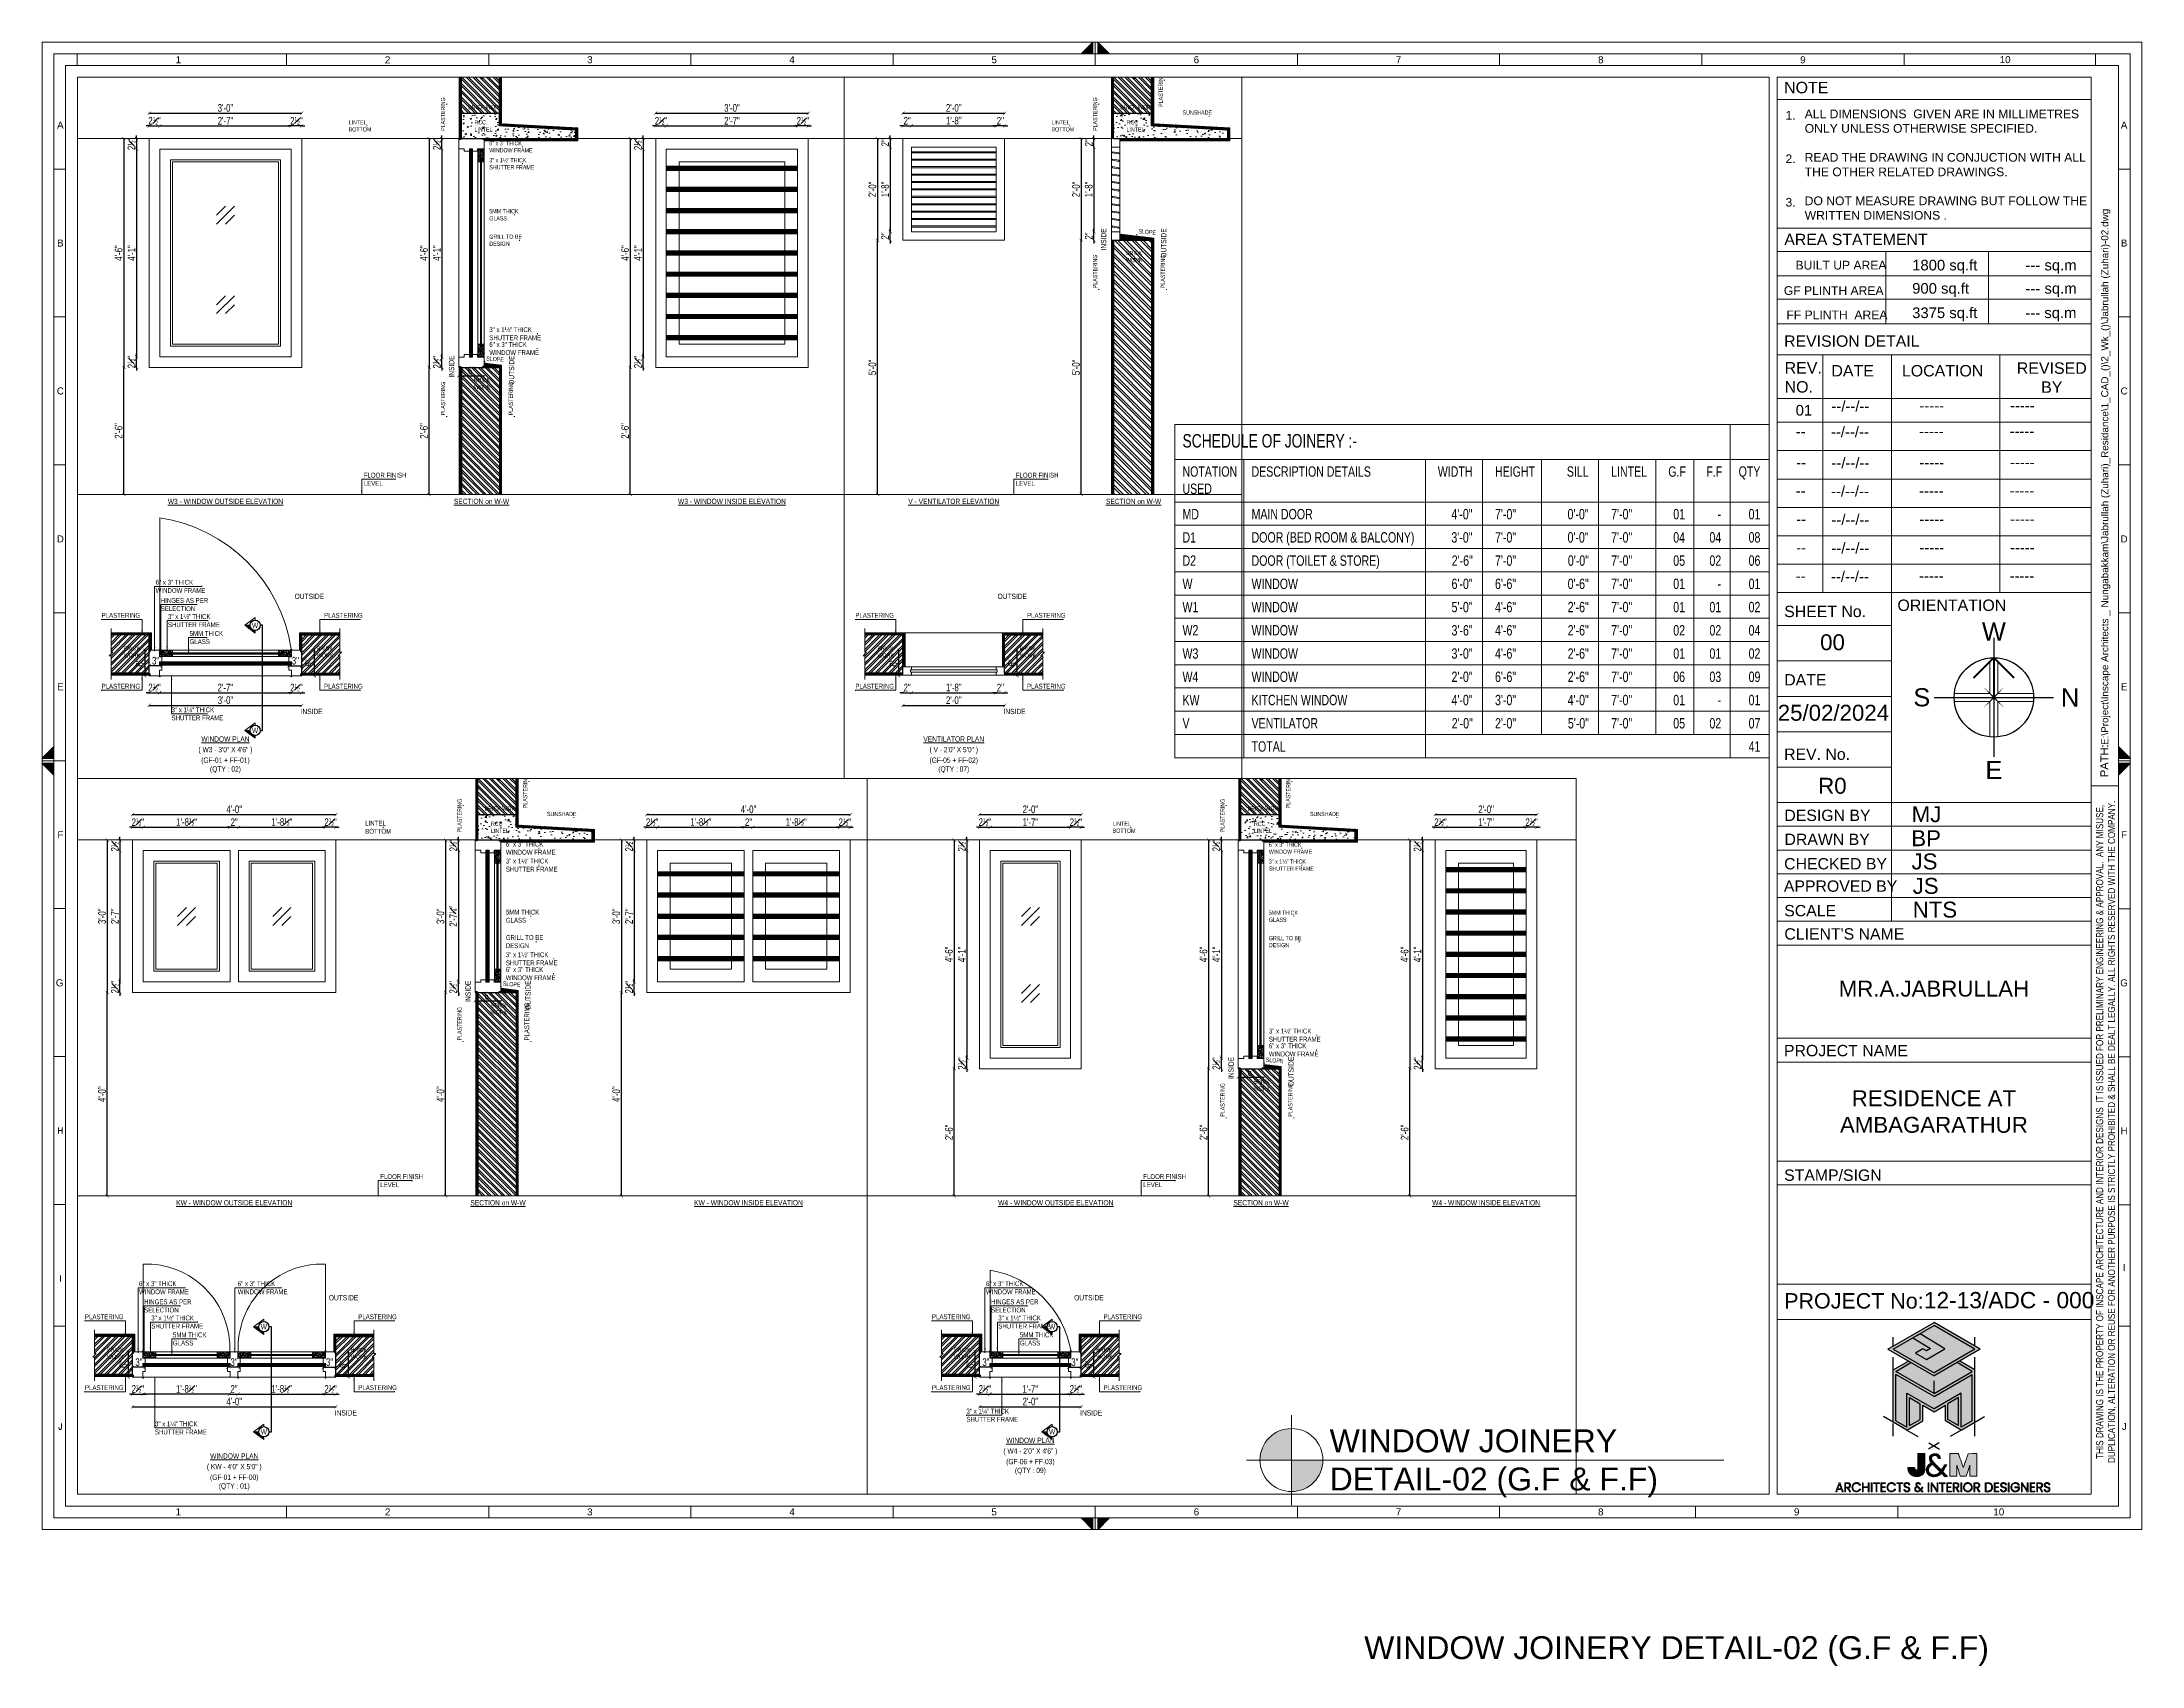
# Paper-space layout 'Window Joinery Detail-02-00_A3' of a CAD drawing. Header units: inches. Extents: x -999.6 to -983, y -549.8 to -537.1.
# The model-space entities are those that its viewports show. They can reach past a viewport. Long polylines and large blocks are cut down to what shows.
import ezdxf
from ezdxf.enums import TextEntityAlignment as Align

# ---------------------------------------------------------------- set-up
doc = ezdxf.new("R2010")
doc.units = ezdxf.units.IN
doc.header["$LTSCALE"] = 18
doc.header["$MEASUREMENT"] = 0
doc.header["$PDSIZE"] = -1
for name, pattern in [('CONTINOUS', [0]), ('DASHDOT', [1, 0.5, -0.25, 0, -0.25]), ('HIDDEN', [0.375, 0.25, -0.125]), ('HIDDEN2', [0.1875, 0.125, -0.0625])]:
    doc.linetypes.add(name, pattern=pattern)
for name, color, linetype, lineweight in [('CONCRETE-00_BC', 46, 'Continuous', 25), ('CONCRETE-HATCH_BC', 43, 'Continuous', 5), ('DETAIL-SECTION ARROW HATCH_BC', 252, 'CONTINOUS', 5), ('DETAIL-SECTION ARROW_BC', 1, 'CONTINOUS', 18), ('DETAIL-SECTION-00_BC', 2, 'DASHDOT', 25), ('DIM-03_BC', 1, 'Continuous', 9), ('FLOOR FINISHED LEVEL_BC', 1, 'Continuous', 20), ('FURNITURES-01_BC', 201, 'Continuous', 9), ('GLASS-00_BC', 140, 'Continuous', 18), ('GLASS-HATCH_BC', 141, 'Continuous', 5), ('GRILL-00_BC', 150, 'CONTINOUS', 18), ('GRILL-HATCH_BC', 252, 'CONTINOUS', 5), ('LINTEL-00_BC', 41, 'HIDDEN2', 13), ('PLASTERING BAND HATCH_BC', 252, 'Continuous', 5), ('PLASTERING BAND-00_BC', 1, 'Continuous', 15), ('SHEET-BORDER INNER_BC', 131, 'Continuous', 9), ('TEXT ARROW_BC', 4, 'Continuous', 13), ('TEXT-03_JOINERY _BC', 220, 'Continuous', 15), ('TEXT-03_JOINERY BORDER_BC', 60, 'Continuous', 9), ('TEXT-HEADING_BC', 2, 'Continuous', 25), ('TEXT_BC', 3, 'CONTINOUS', 18), ('TITLE TEXT-01_BC', 1, 'Continuous', 20), ('TITLE TEXT-02_BC', 3, 'Continuous', 18), ('TITLE TEXT-03_BC', 4, 'Continuous', 15), ('WALL-00_BC', 7, 'Continuous', 30), ('WALL-9 inch BRICK HATCH_BC', 22, 'Continuous', 0), ('WALL-ZIGZAG LINE_BC', 3, 'Continuous', 13), ('WINDOWS-00_BC', 30, 'Continuous', 18), ('WINDOWS-SHUTTER_BC', 40, 'Continuous', 9), ('WINDOWS-THIN_BC', 252, 'Continuous', 5)]:
    doc.layers.add(name, color=color, linetype=linetype, lineweight=lineweight)
for name, color, linetype in [('format', 1, 'Continuous'), ('Format Text', 3, 'Continuous'), ('Survey Drawing$0$A Wall Masonry Hatch', 7, 'Continuous')]:
    doc.layers.add(name, color=color, linetype=linetype)
doc.styles.add('ARIAL', font='arial.ttf', dxfattribs={"height": 6})
doc.styles.add('BC-TEXT_GENERAL', font='swisscl.ttf')
doc.styles.add('BC-WALL_DIM', font='swisscl.ttf')
doc.styles.add('BC_ROOM _DIM', font='swisscl.ttf')
doc.styles.add('DIM_BC', font='swisscl.ttf')
doc.styles.add('ROMANS', font='romans.shx', dxfattribs={"width": 0.75})
doc.styles.get("Standard").update_dxf_attribs({"font": 'arial.ttf'})
doc.styles.add('Swis721 BT', font='swiss.ttf')
doc.styles.add('WD Room text', font='swisscl.ttf')
doc.dimstyles.new('BC-RD2', dxfattribs={"dimscale": 0.8, "dimtxt": 6, "dimasz": 2.5, "dimexe": 4.5, "dimexo": 0, "dimgap": 1, "dimtad": 1, "dimdec": 4, "dimzin": 3, "dimdsep": 46, "dimlunit": 4, "dimtxsty": 'BC_ROOM _DIM', "dimblk": 'ARCHTICK', "dimcen": 0.0625, "dimdle": 0.25, "dimse1": 1, "dimse2": 1, "dimclrd": 8, "dimclre": 4, "dimclrt": 256, "dimadec": 0, "dimazin": 0, "dimtfac": 0.5, "dimtdec": 4, "dimtix": 1, "dimtofl": 0, "dimtmove": 2, "dimatfit": 2, "dimfxl": 0, "dimfrac": 1, "dimtolj": 1, "dimtzin": 1, "dimarcsym": 0})
doc.dimstyles.new('WALL DIM-02_BC', dxfattribs={"dimtxt": 4, "dimasz": 2, "dimexe": 4.5, "dimexo": 0, "dimgap": 1, "dimtad": 1, "dimdec": 1, "dimzin": 0, "dimdsep": 46, "dimlunit": 4, "dimtxsty": 'BC-WALL_DIM', "dimblk": 'ARCHTICK', "dimcen": 0.0625, "dimdle": 0.25, "dimse1": 1, "dimse2": 1, "dimclrd": 7, "dimclre": 4, "dimclrt": 256, "dimadec": 0, "dimazin": 0, "dimtfac": 0.5, "dimtdec": 1, "dimtix": 1, "dimtofl": 0, "dimtmove": 2, "dimatfit": 2, "dimfxl": 0, "dimfrac": 1, "dimtolj": 1, "dimtzin": 1, "dimlwd": -1, "dimarcsym": 0})
pattern_1 = [(135, (8.431633, 17.712754), (-0.0057024626, -0.0057024626), [])]
pattern_2 = [(135, (8.431633, 21.679937), (-0.0057024626, -0.0057024626), [])]
pattern_3 = [(135, (3614483.3401, 1485260.97795), (0.4242640687, 0.4242640687), [1, -0.2]), (135, (3614483.62295, 1485260.97795), (0.4242640687, 0.4242640687), [0.6, -0.15, 0.3, -0.15]), (135, (3614483.9765, 1485260.90724), (0.4242640687, 0.4242640687), [1, -0.2])]
pattern_4 = [(45, (110.08222, 0), (-0.0883883476483, 0.0883883476483), [])]
pattern_5 = [(315, (199.7045, 0), (0.0883883476483, 0.0883883476483), [])]
pattern_6 = [(45, (0, 0), (-0.0883883476483, 0.0883883476483), [])]
pattern_7 = [(315, (415.04296, 19), (0.0883883476483, 0.0883883476483), [])]
pattern_8 = [(315, (415.04296, 24), (0.0883883476483, 0.0883883476483), [])]
pattern_9 = [(315, (415.04296, 29), (0.0883883476483, 0.0883883476483), [])]
pattern_10 = [(315, (415.04296, 34), (0.0883883476483, 0.0883883476483), [])]
pattern_11 = [(315, (415.04296, 39), (0.0883883476483, 0.0883883476483), [])]

psp = doc.layouts.new('Window Joinery Detail-02-00_A3')

# ---------------------------------------------------------------- texts
at = {"lineweight": 0, "transparency": 33554687, "insert": (-983.369, -542.582), "char_height": 0.055727, "attachment_point": 1, "rotation": 90}
psp.add_mtext('E:\\\\Project\\\\Inscape Architects _ Nungabakkam\\\\Jabrullah (Zuhari)_Residance\\\\1_CAD_()\\\\2_Wk_()\\\\Jabrullah (Zuhari)-02.dwg', dxfattribs=at)
at = {"layer": 'format', "lineweight": 0, "transparency": 33554687}
for s, height, style, p in [('1', 0.0553, 'ARIAL', (-998.504, -537.191)), ('2', 0.0553, 'ARIAL', (-996.857, -537.191)), ('3', 0.0553, 'ARIAL', (-995.265, -537.191)), ('4', 0.0553, 'ARIAL', (-993.674, -537.191)), ('5', 0.0553, 'ARIAL', (-992.083, -537.191)), ('6', 0.0553, 'ARIAL', (-990.491, -537.191)), ('7', 0.0553, 'ARIAL', (-988.9, -537.191)), ('8', 0.0553, 'ARIAL', (-987.308, -537.191)), ('9', 0.0553, 'ARIAL', (-985.717, -537.191)), ('10', 0.0553, 'ARIAL', (-984.125, -537.19)), ('A', 0.0553, 'ARIAL', (-999.433, -537.705)), ('A', 0.0553, 'ARIAL', (-983.189, -537.705)), ('B', 0.0553, 'ARIAL', (-999.433, -538.633)), ('B', 0.0553, 'ARIAL', (-983.189, -538.633)), ('C', 0.0553, 'ARIAL', (-999.433, -539.797)), ('C', 0.0553, 'ARIAL', (-983.189, -539.797)), ('D', 0.0553, 'ARIAL', (-999.433, -540.961)), ('D', 0.0553, 'ARIAL', (-983.189, -540.961)), ('E', 0.0553, 'ARIAL', (-999.433, -542.125)), ('E', 0.0553, 'ARIAL', (-983.189, -542.125)), ('F', 0.0553, 'ARIAL', (-999.433, -543.288)), ('F', 0.0553, 'ARIAL', (-983.189, -543.289)), ('G', 0.0553, 'ARIAL', (-999.439, -544.453)), ('G', 0.0553, 'ARIAL', (-983.189, -544.453)), ('H', 0.0466, 'ROMANS', (-999.433, -545.616)), ('H', 0.0553, 'ARIAL', (-983.189, -545.617)), ('I', 0.0466, 'ROMANS', (-999.433, -546.78)), ('I', 0.0553, 'ARIAL', (-983.189, -546.694)), ('J', 0.0466, 'ROMANS', (-999.433, -547.944)), ('J', 0.0553, 'ARIAL', (-983.187, -547.944)), ('1', 0.0553, 'ARIAL', (-998.504, -548.616)), ('2', 0.0553, 'ARIAL', (-996.857, -548.616)), ('3', 0.0553, 'ARIAL', (-995.265, -548.616)), ('4', 0.0553, 'ARIAL', (-993.674, -548.616)), ('5', 0.0553, 'ARIAL', (-992.083, -548.616)), ('6', 0.0553, 'ARIAL', (-990.491, -548.616)), ('7', 0.0553, 'ARIAL', (-988.9, -548.616)), ('8', 0.0553, 'ARIAL', (-987.308, -548.616)), ('9', 0.0553, 'ARIAL', (-985.766, -548.616)), ('10', 0.0553, 'ARIAL', (-984.175, -548.616))]:
    psp.add_text(s, height=height, dxfattribs=dict(at, style=style)).set_placement(p, align=Align.MIDDLE)
at = {"layer": 'format', "lineweight": 0, "transparency": 33554687, "style": 'Swis721 BT'}
for s, insert, char_height, width, attachment_point in [('\\pt2.76023,7.57937;NOTE', (-985.865, -537.365), 0.08976, 0.47453, 1), ('\\pt3.42616,9.40814;{\\H1.33x;1. \\P\\P\\P2.\\P\\P\\P3. }', (-985.854, -537.594), 0.05141, 2.65601, 1), ('\\pt2.43311,6.68132;{\\H1.33x;ALL DIMENSIONS  GIVEN ARE IN MILLIMETRES ONLY UNLESS OTHERWISE SPECIFIED.\\P\\PREAD THE DRAWING IN CONJUCTION WITH ALL THE OTHER RELATED DRAWINGS.\\P\\PDO NOT MEASURE DRAWING BUT FOLLOW THE WRITTEN DIMENSIONS .}', (-985.703, -537.583), 0.051411, 2.24469, 1), (' AREA STATEMENT', (-985.898, -538.56), 0.08916, 1.13157, 1), ('BUILT UP AREA', (-985.775, -538.773), 0.0683, 0.91794, 1), ('GF PLINTH AREA', (-985.867, -538.973), 0.0683, 0.96162, 1), ('FF PLINTH  AREA', (-985.847, -539.164), 0.0683, 1.06477, 1), ('REVISION DETAIL', (-985.865, -539.36), 0.08916, 2.65925, 1), ('REV. NO.', (-985.861, -539.57), 0.0898, 0.274, 1), ('DATE', (-985.493, -539.593), 0.0898, 0.33195, 1), ('LOCATION', (-984.938, -539.593), 0.0898, 0.64721, 1), ('REVISED BY', (-983.758, -539.572), 0.0898, 0.274, 2), ('--/--/--', (-985.492, -539.875), 0.0836, 0.42373, 1), ('\\pt2.78655,7.65177;SHEET No.', (-985.864, -541.487), 0.08916, 0.88641, 1), ('ORIENTATION', (-984.973, -541.438), 0.08976, 0.54782, 1), ('DATE', (-985.864, -542.025), 0.0892, 0.47732, 1), ('\\pt3.28417,9.01803;REV. No.', (-985.865, -542.61), 0.08916, 0.68441, 1), ('\\pt4.10519,11.27298;DESIGN BY', (-985.863, -543.091), 0.08916, 0.78729, 1), ('\\pt4.10519,11.27298;DRAWN BY', (-985.862, -543.28), 0.08916, 0.78729, 1), ('\\pt4.10519,11.27298;CHECKED BY', (-985.865, -543.472), 0.08916, 0.78729, 1), ('\\pt4.10519,11.27298;APPROVED BY', (-985.867, -543.648), 0.08916, 0.89251, 1), ('\\pt4.10519,11.27298;SCALE', (-985.864, -543.841), 0.08916, 0.78729, 1), ("\\pt64.82212,177.99778;CLIENT'S NAME", (-985.863, -544.024), 0.08916, 1.36225, 1), ('\\pt64.82212,177.99778;PROJECT NAME', (-985.866, -544.942), 0.08916, 1.36225, 1), ('\\pt64.82212,177.99778;STAMP/SIGN', (-985.865, -545.922), 0.08916, 1.36225, 1), ('\\pt5.56412,15.27925;PROJECT No:', (-985.864, -546.895), 0.12085, 1.09598, 1)]:
    psp.add_mtext(s, dxfattribs=dict(at, insert=insert, char_height=char_height, width=width, attachment_point=attachment_point))
at = {"layer": 'format', "lineweight": 0, "char_height": 0.143, "attachment_point": 5, "style": 'Swis721 BT'}
for s, insert in [('W', (-984.214, -541.689)), ('S', (-984.781, -542.208)), ('N', (-983.614, -542.208)), ('E', (-984.214, -542.779))]:
    psp.add_mtext(s, dxfattribs=dict(at, insert=insert))
at = {"layer": 'format', "lineweight": 0, "transparency": 33554687, "rotation": 90}
for s, insert, char_height, width, attachment_point, style in [('PATH: ', (-983.376, -542.835), 0.0624, 0.06376, 1, 'Swis721 BT'), ('{\\fArial Narrow|b0|i0|c0|p34;THIS DRAWING IS THE PROPERTY OF INSCAPE ARCHITECTURE AND INTERIOR DESIGNS  IT IS ISSUED FOR PRELIMINARY ENGINEERING & APPROVAL.  ANY MISUSE, \\PDUPLICATION, ALTERATION OR REUSE FOR ANOTHER PURPOSE IS STRICTLY PROHIBITED & SHALL BE DEALT LEGALLY. ALL RIGHTS RESERVED WITH THE COMPANY.}', (-983.409, -545.626), 0.055727, 12.13598, 2, 'ARIAL')]:
    psp.add_mtext(s, dxfattribs=dict(at, insert=insert, char_height=char_height, width=width, attachment_point=attachment_point, style=style))
at = {"layer": 'Format Text', "lineweight": 0, "transparency": 33554687, "style": 'Swis721 BT'}
for s, insert, char_height, width, attachment_point in [('1800 sq.ft', (-984.857, -538.765), 0.0836, 0.55509, 1), ('--- sq.m', (-983.965, -538.765), 0.0836, 0.42373, 1), ('900 sq.ft', (-984.857, -538.948), 0.0836, 0.53554, 1), ('--- sq.m', (-983.965, -538.948), 0.0836, 0.42373, 1), ('3375 sq.ft', (-984.857, -539.14), 0.0836, 0.60883, 1), ('--- sq.m', (-983.966, -539.14), 0.0836, 0.42373, 1), ('01', (-985.774, -539.907), 0.0836, 0.42373, 1), ('-----', (-984.8, -539.871), 0.0836, 0.63341, 1), ('-----', (-984.087, -539.869), 0.0836, 0.63341, 1), ('--', (-985.774, -540.073), 0.0836, 0.42373, 1), ('--/--/--', (-985.496, -540.076), 0.0836, 0.42373, 1), ('-----', (-984.803, -540.072), 0.0836, 0.63341, 1), ('-----', (-984.09, -540.071), 0.0836, 0.63341, 1), ('--/--/--', (-985.492, -540.321), 0.0836, 0.42373, 1), ('--', (-985.77, -540.318), 0.0836, 0.42373, 1), ('-----', (-984.8, -540.317), 0.0836, 0.63341, 1), ('-----', (-984.087, -540.316), 0.0836, 0.63341, 1), ('--', (-985.774, -540.541), 0.0836, 0.42373, 1), ('--/--/--', (-985.496, -540.545), 0.0836, 0.42373, 1), ('-----', (-984.803, -540.541), 0.0836, 0.63341, 1), ('-----', (-984.09, -540.539), 0.0836, 0.63341, 1), ('--', (-985.77, -540.764), 0.0836, 0.42373, 1), ('--/--/--', (-985.492, -540.768), 0.0836, 0.42373, 1), ('-----', (-984.8, -540.764), 0.0836, 0.63341, 1), ('-----', (-984.087, -540.762), 0.0836, 0.63341, 1), ('--/--/--', (-985.492, -540.991), 0.0836, 0.42373, 1), ('--', (-985.77, -540.988), 0.0836, 0.42373, 1), ('-----', (-984.8, -540.987), 0.0836, 0.63341, 1), ('-----', (-984.087, -540.986), 0.0836, 0.63341, 1), ('--', (-985.774, -541.211), 0.0836, 0.42373, 1), ('--/--/--', (-985.496, -541.214), 0.0836, 0.42373, 1), ('-----', (-984.803, -541.21), 0.0836, 0.63341, 1), ('-----', (-984.09, -541.209), 0.0836, 0.63341, 1), ('\\pt2.95153,8.1049;00', (-985.484, -541.775), 0.12535, 1.34067, 5), ('25/02/2024', (-985.915, -542.266), 0.1253, 0.13718, 1), ('\\pt4.17441,11.46256;R0', (-985.485, -542.904), 0.12535, 1.34067, 5), ('\\pt5.77108,15.84756;MJ', (-984.861, -543.064), 0.12535, 0.78729, 1), ('\\pt5.77108,15.84756;BP', (-984.864, -543.253), 0.12535, 0.78729, 1), ('\\pt5.77108,15.84756;JS', (-984.862, -543.436), 0.12535, 0.78729, 1), ('\\pt5.77108,15.84756;JS', (-984.853, -543.628), 0.12535, 0.78729, 1), ('\\pt5.77108,15.84756;NTS', (-984.853, -543.815), 0.12535, 0.78729, 1), ('\\pt93.09994,255.64707;12-13/ADC - 000', (-984.765, -546.886), 0.12806, 1.31562, 1), ('WINDOW JOINERY DETAIL-02 (G.F & F.F)', (-989.442, -547.967), 0.18, 3.4212, 1), ('WINDOW JOINERY DETAIL-02 (G.F & F.F)', (-989.17, -549.594), 0.18, 5.25502, 1)]:
    psp.add_mtext(s, dxfattribs=dict(at, insert=insert, char_height=char_height, width=width, attachment_point=attachment_point))
at = {"layer": 'Format Text', "lineweight": 0, "transparency": 33554687, "char_height": 0.12535, "attachment_point": 5, "style": 'Swis721 BT'}
for s, insert in [('\\pt5.77108,15.84756;MR.A.JABRULLAH', (-984.686, -544.5)), ('\\pt5.77108,15.84756;RESIDENCE AT \\PAMBAGARATHUR ', (-984.686, -545.467))]:
    psp.add_mtext(s, dxfattribs=dict(at, insert=insert))

msp = doc.modelspace()

# ---------------------------------------------------------------- texts
at = {"layer": 'TEXT-03_JOINERY _BC', "transparency": 33554687, "style": 'WD Room text'}
for s, insert, char_height, attachment_point in [('SCHEDULE OF JOINERY :-', (3373045.39441, 1382208.00641), 8.5, 1), ('NOTATION\\PUSED', (3373045.39441, 1382187.6722), 6.5, 1), ('DESCRIPTION DETAILS', (3373088.88808, 1382187.6722), 6.5, 1), ('WIDTH', (3373227.98817, 1382187.6722), 6.5, 3), ('HEIGHT', (3373242.19128, 1382187.6722), 6.5, 1), ('SILL', (3373301.12425, 1382187.6722), 6.5, 3), ('LINTEL', (3373315.32736, 1382187.6722), 6.5, 1), ('G.F', (3373351.29462, 1382187.6722), 6.5, 1), ('F.F', (3373375.26188, 1382187.6722), 6.5, 1), ('QTY', (3373409.28667, 1382187.6722), 6.5, 3), ('MD', (3373045.39441, 1382160.8597), 6.5, 1), ('MAIN DOOR ', (3373088.88808, 1382160.8597), 6.5, 1), ('4\'-0"', (3373227.98817, 1382160.8597), 6.5, 3), ('7\'-0"', (3373242.19128, 1382160.8597), 6.5, 1), ('0\'-0"', (3373301.12425, 1382160.8597), 6.5, 3), ('7\'-0"', (3373315.32736, 1382160.8597), 6.5, 1), ('01', (3373361.84772, 1382160.8597), 6.5, 3), ('01', (3373409.28667, 1382160.8597), 6.5, 3), ('-', (3373384.62126, 1382160.8597), 6.5, 3), ('D1', (3373045.39441, 1382146.2347), 6.5, 1), ('DOOR (BED ROOM & BALCONY) ', (3373088.88808, 1382146.2347), 6.5, 1), ('3\'-0"', (3373227.98817, 1382146.2347), 6.5, 3), ('7\'-0"', (3373242.19128, 1382146.2347), 6.5, 1), ('0\'-0"', (3373301.12425, 1382146.2347), 6.5, 3), ('7\'-0"', (3373315.32736, 1382146.2347), 6.5, 1), ('04', (3373361.84772, 1382146.2347), 6.5, 3), ('04', (3373384.62126, 1382146.2347), 6.5, 3), ('08', (3373409.28667, 1382146.2347), 6.5, 3), ('D2', (3373045.39441, 1382131.6097), 6.5, 1), ('DOOR (TOILET & STORE)', (3373088.88808, 1382131.6097), 6.5, 1), ('2\'-6"', (3373228.20099, 1382131.6097), 6.5, 3), ('7\'-0"', (3373242.19128, 1382131.6097), 6.5, 1), ('0\'-0"', (3373301.33708, 1382131.6097), 6.5, 3), ('7\'-0"', (3373315.32736, 1382131.6097), 6.5, 1), ('05', (3373361.84772, 1382131.6097), 6.5, 3), ('02', (3373384.62126, 1382131.6097), 6.5, 3), ('06', (3373409.28667, 1382131.6097), 6.5, 3), ('W', (3373045.39441, 1382116.9847), 6.5, 1), ('WINDOW', (3373088.88808, 1382116.9847), 6.5, 1), ('6\'-0"', (3373228.07684, 1382116.9847), 6.5, 3), ('6\'-6"', (3373242.19128, 1382116.9847), 6.5, 1), ('0\'-6"', (3373301.21293, 1382116.9847), 6.5, 3), ('7\'-0"', (3373315.32736, 1382116.9847), 6.5, 1), ('01', (3373361.84772, 1382116.9847), 6.5, 3), ('01', (3373409.28667, 1382116.9847), 6.5, 3), ('-', (3373384.62126, 1382116.9847), 6.5, 3), ('W1', (3373045.39441, 1382102.3597), 6.5, 1), ('WINDOW', (3373088.88808, 1382102.3597), 6.5, 1), ('5\'-0"', (3373228.07684, 1382102.3597), 6.5, 3), ('4\'-6"', (3373242.19128, 1382102.3597), 6.5, 1), ('2\'-6"', (3373301.21293, 1382102.3597), 6.5, 3), ('7\'-0"', (3373315.32736, 1382102.3597), 6.5, 1), ('01', (3373361.84772, 1382102.3597), 6.5, 3), ('01', (3373384.62126, 1382102.3597), 6.5, 3), ('02', (3373409.28667, 1382102.3597), 6.5, 3), ('W2', (3373045.39441, 1382087.7347), 6.5, 1), ('WINDOW', (3373088.88808, 1382087.7347), 6.5, 1), ('3\'-6"', (3373228.07684, 1382087.7347), 6.5, 3), ('4\'-6"', (3373242.19128, 1382087.7347), 6.5, 1), ('2\'-6"', (3373301.21293, 1382087.7347), 6.5, 3), ('7\'-0"', (3373315.32736, 1382087.7347), 6.5, 1), ('02', (3373361.84772, 1382087.7347), 6.5, 3), ('02', (3373384.62126, 1382087.7347), 6.5, 3), ('04', (3373409.28667, 1382087.7347), 6.5, 3), ('W3', (3373045.39441, 1382073.1097), 6.5, 1), ('WINDOW', (3373088.88808, 1382073.1097), 6.5, 1), ('3\'-0"', (3373228.07684, 1382073.1097), 6.5, 3), ('4\'-6"', (3373242.19128, 1382073.1097), 6.5, 1), ('2\'-6"', (3373301.21293, 1382073.1097), 6.5, 3), ('7\'-0"', (3373315.32736, 1382073.1097), 6.5, 1), ('01', (3373361.84772, 1382073.1097), 6.5, 3), ('01', (3373384.62126, 1382073.1097), 6.5, 3), ('02', (3373409.28667, 1382073.1097), 6.5, 3), ('W4', (3373045.39441, 1382058.4847), 6.5, 1), ('WINDOW', (3373088.88808, 1382058.4847), 6.5, 1), ('2\'-0"', (3373228.07684, 1382058.4847), 6.5, 3), ('6\'-6"', (3373242.19128, 1382058.4847), 6.5, 1), ('2\'-6"', (3373301.21293, 1382058.4847), 6.5, 3), ('7\'-0"', (3373315.32736, 1382058.4847), 6.5, 1), ('06', (3373361.84772, 1382058.4847), 6.5, 3), ('03', (3373384.62126, 1382058.4847), 6.5, 3), ('09', (3373409.28667, 1382058.4847), 6.5, 3), ('KW', (3373045.39441, 1382043.8597), 6.5, 1), ('KITCHEN WINDOW', (3373088.88808, 1382043.8597), 6.5, 1), ('4\'-0"', (3373228.07684, 1382043.8597), 6.5, 3), ('3\'-0"', (3373242.19128, 1382043.8597), 6.5, 1), ('4\'-0"', (3373301.21293, 1382043.8597), 6.5, 3), ('7\'-0"', (3373315.32736, 1382043.8597), 6.5, 1), ('01', (3373361.84772, 1382043.8597), 6.5, 3), ('-', (3373384.62126, 1382043.8597), 6.5, 3), ('01', (3373409.28667, 1382043.8597), 6.5, 3), ('V', (3373045.39441, 1382029.2347), 6.5, 1), ('VENTILATOR', (3373088.88808, 1382029.2347), 6.5, 1), ('2\'-0"', (3373228.20099, 1382029.2347), 6.5, 3), ('2\'-0"', (3373242.19128, 1382029.2347), 6.5, 1), ('5\'-0"', (3373301.33708, 1382029.2347), 6.5, 3), ('7\'-0"', (3373315.32736, 1382029.2347), 6.5, 1), ('05', (3373361.84772, 1382029.2347), 6.5, 3), ('02', (3373384.62126, 1382029.2347), 6.5, 3), ('07', (3373409.28667, 1382029.2347), 6.5, 3), ('TOTAL', (3373088.88808, 1382014.6097), 6.5, 1), ('41', (3373409.28667, 1382014.6097), 6.5, 3)]:
    msp.add_mtext(s, dxfattribs=dict(at, insert=insert, char_height=char_height, attachment_point=attachment_point))
at = {"layer": 'TEXT-HEADING_BC', "transparency": 33554687, "char_height": 1.25, "attachment_point": 2, "rotation": 90, "style": 'BC-TEXT_GENERAL'}
for s, insert in [('INSIDE', (3373312.40293, 1381256.49278)), ('OUTSIDE', (3373326.57641, 1381255.66258)), ('INSIDE', (3373090.79481, 1381244.49278)), ('OUTSIDE', (3373104.96828, 1381243.66258)), ('INSIDE', (3372663.75185, 1381226.49278)), ('OUTSIDE', (3372677.92532, 1381225.66258)), ('INSIDE', (3372879.35997, 1381226.49278)), ('OUTSIDE', (3372893.53345, 1381225.66258))]:
    msp.add_mtext(s, dxfattribs=dict(at, insert=insert))
at = {"layer": 'TEXT-HEADING_BC', "transparency": 33554687, "char_height": 1.25, "attachment_point": 2, "style": 'BC-TEXT_GENERAL'}
for s, insert in [('OUTSIDE', (3372630.79947, 1381172.8836)), ('OUTSIDE', (3372846.4076, 1381172.8836)), ('OUTSIDE', (3373062.01572, 1381172.8836)), ('OUTSIDE', (3373291.45056, 1381172.8836)), ('INSIDE', (3372631.33713, 1381145.71163)), ('INSIDE', (3372846.94525, 1381145.71163)), ('INSIDE', (3373062.55337, 1381145.71163)), ('INSIDE', (3373291.98821, 1381145.71163))]:
    msp.add_mtext(s, dxfattribs=dict(at, insert=insert))
at = {"layer": 'TEXT_BC', "transparency": 33554687, "attachment_point": 4, "style": 'BC-TEXT_GENERAL'}
for s, insert, char_height, rotation in [('\\A1;PLASTERING\\P ', (3372894.3155, 1381287.78843), 1, 90), ('\\A1;PLASTERING\\P ', (3373105.75034, 1381287.78843), 1, 90), ('\\A1;PLASTERING\\P ', (3373327.35846, 1381287.78843), 1, 90), ('\\A1;PLASTERING\\P ', (3372663.20378, 1381282.12358), 1, 90), ('\\A1;PLASTERING\\P ', (3372878.8119, 1381282.12358), 1, 90), ('\\A1;PLASTERING\\P ', (3373090.24674, 1381282.12358), 1, 90), ('\\A1;PLASTERING\\P ', (3373311.85486, 1381282.12358), 1, 90), ('\\A1;SLOPE\\P ', (3373321.16269, 1381257.60571), 1, 355.3331416), ('\\A1;PLASTERING\\P ', (3373311.85486, 1381244.99001), 1, 90), ('\\A1;PLASTERING\\P ', (3373327.85486, 1381244.99001), 1, 90), ('\\A1;SLOPE\\P ', (3373099.55457, 1381245.60571), 1, 355.3331416), ('\\A1;PLASTERING\\P ', (3373090.24674, 1381232.99001), 1, 90), ('\\A1;PLASTERING\\P ', (3373106.24674, 1381232.99001), 1.125, 90), ('\\A1;SLOPE\\P ', (3372672.51161, 1381227.60571), 1, 355.3331416), ('\\A1;SLOPE\\P ', (3372888.11973, 1381227.60571), 1, 355.3331416), ('\\A1;PLASTERING\\P ', (3372663.20378, 1381214.99001), 1, 90), ('\\A1;PLASTERING\\P ', (3372679.20378, 1381214.99001), 1, 90), ('\\A1;PLASTERING\\P ', (3372878.8119, 1381214.99001), 1, 90), ('\\A1;PLASTERING\\P ', (3372894.8119, 1381214.99001), 1, 90)]:
    msp.add_mtext(s, dxfattribs=dict(at, insert=insert, char_height=char_height, rotation=rotation))
for s, insert, char_height in [('\\A1;BRICK WORK', (3372668.28723, 1381287.71841), 1), ('\\A1;BRICK WORK', (3372668.28723, 1381287.71841), 1), ('\\A1;BRICK WORK', (3372883.89536, 1381287.71841), 1), ('\\A1;BRICK WORK', (3372883.89536, 1381287.71841), 1), ('\\A1;SUNSHADE \\P ', (3372898.62566, 1381285.59817), 1), ('\\A1;BRICK WORK', (3373095.33019, 1381287.71841), 1), ('\\A1;SUNSHADE \\P ', (3373110.0605, 1381285.59817), 1), ('\\A1;BRICK WORK', (3373316.93832, 1381287.71841), 1), ('\\A1;BRICK WORK', (3373316.93832, 1381287.71841), 1), ('\\A1;SUNSHADE \\P ', (3373331.66862, 1381285.59817), 1), ('\\A1;LINTEL\\PBOTTOM ', (3372640.07837, 1381283.30423), 1), ('\\A1;RCC\\PLINTEL', (3372669.78267, 1381283.30423), 1), ('\\A1;LINTEL\\PBOTTOM ', (3372852.04421, 1381283.30423), 1), ('\\A1;RCC\\PLINTEL', (3372885.39079, 1381283.30423), 1), ('\\A1;LINTEL\\PBOTTOM ', (3373067.12133, 1381283.30423), 1.15), ('\\A1;RCC\\PLINTEL', (3373096.82563, 1381283.30423), 1), ('\\A1;LINTEL\\PBOTTOM ', (3373300.72945, 1381283.30423), 1), ('\\A1;RCC\\PLINTEL', (3373318.43375, 1381283.30423), 1), ('\\A1;6" x 3" THICK\\PWINDOW FRAME', (3372673.2915, 1381278.36673), 1), ('\\A1;3" x 1½" THICK\\PSHUTTER FRAME', (3372673.2915, 1381274.36673), 1), ('\\A1;6" x 3" THICK\\PWINDOW FRAME', (3372888.89962, 1381278.36673), 1), ('\\A1;3" x 1½" THICK\\PSHUTTER FRAME', (3372888.89962, 1381274.36673), 1), ('\\A1;6" x 3" THICK\\PWINDOW FRAME', (3373100.33446, 1381278.36673), 1.15), ('\\A1;3" x 1½" THICK\\PSHUTTER FRAME', (3373100.33446, 1381274.36673), 1.15), ('\\A1;5MM THICK\\PGLASS', (3372673.2915, 1381262.30423), 1), ('\\A1;5MM THICK\\PGLASS', (3372888.89962, 1381262.30423), 1), ('\\A1;5MM THICK\\PGLASS', (3373100.33446, 1381262.30423), 1.15), ('\\A1;GRILL TO BE \\PDESIGN', (3372673.2915, 1381256.30423), 1), ('\\A1;GRILL TO BE \\PDESIGN', (3372888.89962, 1381256.30423), 1), ('\\A1;GRILL TO BE \\PDESIGN', (3373100.33446, 1381256.30423), 1.15), ('\\A1;3" x 1½" THICK\\PSHUTTER FRAME', (3373100.33446, 1381252.24173), 1.15), ('\\A1;BRICK\\PWORK', (3373318.331, 1381252.46463), 1), ('\\A1;6" x 3" THICK\\PWINDOW FRAME', (3373100.33446, 1381248.74173), 1.15), ('\\A1;BRICK\\PWORK', (3373096.72288, 1381240.46463), 1), ('\\A1;6" x 3" THICK\\PWINDOW FRAME', (3372673.2915, 1381230.74173), 1.15), ('\\A1;3" x 1½" THICK\\PSHUTTER FRAME', (3372673.2915, 1381234.24173), 1.15), ('\\A1;6" x 3" THICK\\PWINDOW FRAME', (3372888.89962, 1381230.74173), 1.15), ('\\A1;3" x 1½" THICK\\PSHUTTER FRAME', (3372888.89962, 1381234.24173), 1.15), ('\\A1;BRICK\\PWORK', (3372669.67992, 1381222.46463), 1), ('\\A1;BRICK\\PWORK', (3372885.28804, 1381222.46463), 1), ('\\A1;FLOOR FINISH\\PLEVEL ', (3372643.64585, 1381199.90196), 1.15), ('\\A1;FLOOR FINISH\\PLEVEL ', (3372859.25397, 1381199.90196), 1.15), ('\\A1;FLOOR FINISH\\PLEVEL ', (3373070.6888, 1381199.90196), 1.15), ('\\A1;FLOOR FINISH\\PLEVEL ', (3373292.29693, 1381199.90196), 1.15), ('\\A1;6" x 3" THICK\\PWINDOW FRAME', (3372594.49324, 1381174.60922), 1.15), ('\\A1;HINGES AS PER \\PSELECTION ', (3372595.7068, 1381170.31642), 1.15), ('\\A1;6" x 3" THICK\\PWINDOW FRAME', (3372822.10136, 1381174.60922), 1.15), ('\\A1;HINGES AS PER \\PSELECTION ', (3372823.31492, 1381170.31642), 1.15), ('\\A1;6" x 3" THICK\\PWINDOW FRAME', (3373013.70948, 1381174.60922), 1.15), ('\\A1;HINGES AS PER \\PSELECTION ', (3373014.92305, 1381170.31642), 1.15), ('\\A1;6" x 3" THICK\\PWINDOW FRAME', (3373037.03117, 1381174.60922), 1.15), ('\\A1;PLASTERING\\P ', (3372581.74376, 1381166.80637), 1.15), ('\\A1;3" x 1½" THICK\\PSHUTTER FRAME', (3372597.40689, 1381166.52296), 1.15), ('\\A1;PLASTERING\\P ', (3372634.28018, 1381166.80637), 1.15), ('\\A1;PLASTERING\\P ', (3372809.35188, 1381166.80637), 1.15), ('\\A1;3" x 1½" THICK\\PSHUTTER FRAME', (3372825.01502, 1381166.52296), 1.15), ('\\A1;PLASTERING\\P ', (3372849.8883, 1381166.80637), 1.15), ('\\A1;PLASTERING\\P ', (3373000.96001, 1381166.80637), 1.15), ('\\A1;3" x 1½" THICK\\PSHUTTER FRAME', (3373016.62314, 1381166.52296), 1.15), ('\\A1;PLASTERING\\P ', (3373065.49642, 1381166.80637), 1.15), ('\\A1;PLASTERING\\P ', (3373254.39484, 1381166.80637), 1.15), ('\\A1;PLASTERING\\P ', (3373294.93126, 1381166.80637), 1.15), ('\\A1;5MM THICK\\PGLASS', (3372602.51738, 1381162.52296), 1.15), ('\\A1;5MM THICK\\PGLASS', (3372830.1255, 1381162.52296), 1.15), ('\\A1;5MM THICK\\PGLASS', (3373021.73363, 1381162.52296), 1.15), ('\\A1;BRICK\\PWORK', (3372586.97055, 1381159.14991), 1), ('\\A1;BRICK\\PWORK', (3372632.55215, 1381159.14991), 1), ('\\A1;BRICK\\PWORK', (3372814.57867, 1381159.14991), 1), ('\\A1;BRICK\\PWORK', (3372848.16027, 1381159.14991), 1), ('\\A1;BRICK\\PWORK', (3373006.1868, 1381159.14991), 1), ('\\A1;BRICK\\PWORK', (3373063.76839, 1381159.14991), 1), ('\\A1;BRICK\\PWORK', (3373259.62163, 1381159.14991), 1), ('\\A1;BRICK\\PWORK', (3373293.20323, 1381159.14991), 1), ('\\A1;PLASTERING\\P ', (3372581.74376, 1381150.07735), 1.15), ('\\A1;PLASTERING\\P ', (3372634.28018, 1381150.07735), 1.15), ('\\A1;PLASTERING\\P ', (3372809.35188, 1381150.07735), 1.15), ('\\A1;PLASTERING\\P ', (3372849.8883, 1381150.07735), 1.15), ('\\A1;PLASTERING\\P ', (3373000.96001, 1381150.07735), 1.15), ('\\A1;PLASTERING\\P ', (3373065.49642, 1381150.07735), 1.15), ('\\A1;PLASTERING\\P ', (3373254.39484, 1381150.07735), 1.15), ('\\A1;PLASTERING\\P ', (3373294.93126, 1381150.07735), 1.15), ('\\A1;3" x 1¼" THICK\\PSHUTTER FRAME', (3372598.26023, 1381144.52296), 1.15), ('\\A1;3" x 1¼" THICK\\PSHUTTER FRAME', (3372817.49098, 1381144.52296), 1.15), ('\\A1;3" x 1¼" THICK\\PSHUTTER FRAME', (3373017.47648, 1381141.52296), 1.15)]:
    msp.add_mtext(s, dxfattribs=dict(at, insert=insert, char_height=char_height))
at = {"layer": 'TITLE TEXT-01_BC', "transparency": 33554687, "char_height": 1.25, "attachment_point": 2, "style": 'BC-TEXT_GENERAL'}
for s, insert in [('{\\LW3 - WINDOW OUTSIDE ELEVATION}', (3372610.98604, 1381195.30423)), ('{\\LSECTION on W-W}', (3372671.45149, 1381195.30423)), ('{\\LW3 - WINDOW INSIDE ELEVATION}', (3372730.59417, 1381195.30423)), ('{\\LW4 - WINDOW OUTSIDE ELEVATION}', (3372838.59417, 1381195.30423)), ('{\\LSECTION on W-W}', (3372887.05962, 1381195.30423)), ('{\\LW4 - WINDOW INSIDE ELEVATION}', (3372940.20229, 1381195.30423)), ('{\\LKW - WINDOW OUTSIDE ELEVATION}', (3373036.20229, 1381195.30423)), ('{\\LSECTION on W-W}', (3373098.49445, 1381195.30423)), ('{\\LKW - WINDOW INSIDE ELEVATION}', (3373157.63712, 1381195.30423)), ('{\\LV - VENTILATOR ELEVATION}', (3373277.63712, 1381195.30423)), ('{\\LSECTION on W-W}', (3373320.10257, 1381195.30423)), ('{\\LWINDOW PLAN  }', (3372610.98604, 1381139.21264)), ('{\\LWINDOW PLAN  }', (3372832.59417, 1381139.21264)), ('{\\LVENTILATOR PLAN  }', (3373277.63712, 1381139.21264)), ('{\\LWINDOW PLAN  }', (3373036.20229, 1381135.52296))]:
    msp.add_mtext(s, dxfattribs=dict(at, insert=insert))
at = {"layer": 'TITLE TEXT-02_BC', "transparency": 33554687, "char_height": 1.25, "attachment_point": 2, "style": 'BC-TEXT_GENERAL'}
for s, insert in [('( W3 - 3\'0" X 4\'6" )', (3372610.98604, 1381136.71264)), ('( W4 - 2\'0" X 4\'6" )', (3372832.59417, 1381136.71264)), ('( V - 2\'0" X 5\'0" )', (3373277.63712, 1381136.71264)), ('( KW - 4\'0" X 5\'0" )', (3373036.20229, 1381133.02296))]:
    msp.add_mtext(s, dxfattribs=dict(at, insert=insert))
at = {"layer": 'TITLE TEXT-03_BC', "transparency": 33554687, "char_height": 1.25, "attachment_point": 2, "style": 'BC-TEXT_GENERAL'}
for s, insert in [('(GF-01 + FF-01)\\P(QTY : 02)', (3372610.98604, 1381134.21264)), ('(GF-06 + FF-03)\\P(QTY : 09)', (3372832.59417, 1381134.21264)), ('(GF-05 + FF-02)\\P(QTY : 07)', (3373277.63712, 1381134.21264)), ('(GF-01 + FF-00)\\P(QTY : 01)', (3373036.20229, 1381130.52296))]:
    msp.add_mtext(s, dxfattribs=dict(at, insert=insert))

# ---------------------------------------------------------------- blocks, each defined once
blk = doc.blocks.new('LOGO')
at = {"layer": 'Survey Drawing$0$A Wall Masonry Hatch', "lineweight": 25, "ltscale": 0.25, "true_color": 0x000000}
h = blk.add_hatch(color=18, dxfattribs=at)
h.dxf.hatch_style = 1
h.paths.add_polyline_path([(4.13, -9.93), (-5.3, -4.21), (-8.11, -5.84), (-1.32, -9.83), (-2.83, -10.74), (-4.21, -9.99), (-7.07, -11.59), (-2.85, -14.06)], flags=0)
h.paths.add_polyline_path([(17.59, -10.15), (0, 0), (-17.59, -10.15), (0, -20.31)])
h.paths.add_polyline_path([(0, -19.15), (-15.59, -10.15), (0, -1.15), (15.59, -10.15)], flags=16)
h.paths.add_polyline_path([(-2.85, -14.06), (-7.07, -11.59), (-4.21, -9.99), (-2.83, -10.74), (-1.32, -9.83), (-8.11, -5.84), (-5.3, -4.21), (4.13, -9.93)], flags=0)
h.paths.add_polyline_path([(-14.59, -18.58), (-8.79, -15.23), (-9.79, -14.65), (-15.59, -18), (-15.59, -38), (-10.39, -41), (-7.79, -39.5), (-4.33, -37.5), (-4.33, -31.5), (0, -34), (4.33, -31.5), (4.33, -37.5), (10.39, -41), (15.59, -38), (15.59, -18), (9.79, -14.65), (8.79, -15.23), (14.59, -18.58), (0, -27)])
h.paths.add_polyline_path([(0, -28.15), (14.59, -19.73), (14.59, -37.42), (10.39, -39.85), (10.39, -26.85), (0, -32.85), (-10.39, -26.85), (-10.39, -39.85), (-14.59, -37.42), (-14.59, -19.73)], flags=16)
h.paths.add_polyline_path([(-5.33, -30.92), (-5.33, -36.92), (-9.39, -39.27), (-9.39, -28.58)], flags=16)
h.paths.add_polyline_path([(5.33, -30.92), (9.39, -28.58), (9.39, -39.27), (5.33, -36.92)], flags=16)
at = {"layer": 'Survey Drawing$0$A Wall Masonry Hatch', "lineweight": 25, "ltscale": 0.25, "true_color": 0xff0000}
h = blk.add_hatch(color=1, dxfattribs=at)
h.dxf.hatch_style = 1
h.paths.add_polyline_path([(15.59, -10.15), (0, -1.15), (-5.3, -4.21), (4.13, -9.93), (-2.85, -14.06), (-7.07, -11.59), (-4.21, -9.99), (-2.83, -10.74), (-1.32, -9.83), (-8.11, -5.84), (-15.59, -10.15), (0, -19.15)])
at = {"layer": 'Survey Drawing$0$A Wall Masonry Hatch', "lineweight": 25, "ltscale": 0.25, "true_color": 0x000000}
h = blk.add_hatch(color=18, dxfattribs=at)
h.dxf.hatch_style = 1
h.paths.add_polyline_path([(-5.3, -4.21), (-8.11, -5.84), (-1.32, -9.83), (-2.83, -10.74), (-4.21, -9.99), (-7.07, -11.59), (-2.85, -14.06), (4.13, -9.93)])
at = {"layer": 'Survey Drawing$0$A Wall Masonry Hatch', "lineweight": 25, "ltscale": 0.25, "true_color": 0xa9a2a2}
h = blk.add_hatch(color=253, dxfattribs=at)
h.dxf.hatch_style = 1
h.paths.add_polyline_path([(8.79, -15.23), (0, -20.31), (0, -27), (14.59, -18.58)])
h.paths.add_polyline_path([(-8.79, -15.23), (-14.59, -18.58), (0, -27), (0, -20.31)])
at = {"layer": 'Survey Drawing$0$A Wall Masonry Hatch', "lineweight": 25, "ltscale": 0.25, "true_color": 0xd5d2d2}
h = blk.add_hatch(color=254, dxfattribs=at)
h.dxf.hatch_style = 1
h.paths.add_polyline_path([(-14.59, -19.73), (-14.59, -37.42), (-10.39, -39.85), (-10.39, -26.85), (0, -32.85), (10.39, -26.85), (10.39, -39.85), (14.59, -37.42), (14.59, -19.73), (0, -28.15)])
h.paths.add_polyline_path([(9.39, -28.58), (5.33, -30.92), (5.33, -36.92), (9.39, -39.27)], flags=17)
h.paths.add_polyline_path([(-5.33, -30.92), (-9.39, -28.58), (-9.39, -39.27), (-5.33, -36.92)], flags=17)
at = {"layer": 'Survey Drawing$0$A Wall Masonry Hatch', "lineweight": 25, "ltscale": 0.25, "true_color": 0x000000}
h = blk.add_hatch(color=18, dxfattribs=at)
h.dxf.hatch_style = 1
h.paths.add_polyline_path([(-3.47, -53.05), (-3.46, -49.96), (-4.82, -49.96), (-6.17, -49.96), (-6.17, -52.89, -0.000371), (-6.18, -54.75, -0.004834), (-6.18, -55.44, -0.010085), (-6.2, -55.81, -0.091452), (-6.24, -55.97, -0.056511), (-6.31, -56.09, -0.09689), (-6.4, -56.17, -0.089977), (-6.52, -56.22, -0.043399), (-6.68, -56.23, -0.084291), (-6.91, -56.19, -0.119021), (-7.09, -56.08, -0.102975), (-7.22, -55.88, -0.051688), (-7.29, -55.59, -0.001169), (-7.3, -55.5, -0.001675), (-7.31, -55.42, -0.001212), (-7.32, -55.33, 0.253979), (-7.33, -55.32, 0.000363), (-7.71, -55.31, 0.003003), (-8.14, -55.31, 0.001802), (-8.64, -55.31), (-9.96, -55.31), (-9.96, -55.52, 0.035062), (-9.94, -55.88, 0.022676), (-9.86, -56.3, 0.022701), (-9.74, -56.71, 0.035774), (-9.6, -57.04, 0.038611), (-9.4, -57.38, 0.033291), (-9.14, -57.69, 0.033313), (-8.84, -57.97, 0.038812), (-8.52, -58.19, 0.029434), (-8.27, -58.32, 0.019596), (-7.98, -58.44, 0.019001), (-7.66, -58.54, 0.021223), (-7.34, -58.6, 0.029428), (-7.01, -58.64, 0.013541), (-6.56, -58.65, 0.013534), (-6.12, -58.64, 0.029841), (-5.79, -58.61, 0.06575), (-4.97, -58.35, 0.083886), (-4.33, -57.9, 0.082645), (-3.86, -57.27, 0.061678), (-3.56, -56.44, 0.037873), (-3.52, -56.16, 0.012226), (-3.49, -55.75, 0.00467), (-3.48, -55, 0.000375)])
at = {"layer": 'Survey Drawing$0$A Wall Masonry Hatch', "lineweight": 25, "ltscale": 0.25, "true_color": 0xa9a2a2}
h = blk.add_hatch(color=253, dxfattribs=at)
h.dxf.hatch_style = 1
edge = h.paths.add_edge_path(flags=16)
edge.add_line((0.97, -55.5), (2.35, -56.88))
edge.add_line((2.35, -56.88), (1.98, -57.23))
edge.add_arc((-0.6, -54.47), 3.78, 304.20896, 313.09955, ccw=False)
edge.add_arc((0.22, -55.68), 2.32, 291.40424, 304.20889, ccw=False)
edge.add_arc((0.21, -55.66), 2.34, 278.65058, 291.40427, ccw=False)
edge.add_arc((-0.02, -54.14), 3.87, 269.9191, 278.65064, ccw=False)
edge.add_arc((-0.02, -53.51), 4.51, 263.16299, 269.91918, ccw=False)
edge.add_arc((-0.35, -56.23), 1.77, 249.58129, 263.16303, ccw=False)
edge.add_arc((-0.45, -56.52), 1.46, 234.34934, 249.5813, ccw=False)
edge.add_arc((0.03, -55.84), 2.3, 223.50409, 234.34942, ccw=False)
edge.add_arc((-0.38, -56.23), 1.72, 201.52182, 223.50409, ccw=False)
edge.add_arc((-0.18, -56.15), 1.94, 181.3871, 201.52182, ccw=False)
edge.add_arc((-0.15, -56.15), 1.97, 161.45144, 181.38715, ccw=False)
edge.add_arc((-0.27, -56.11), 1.84, 140.48119, 161.45139, ccw=False)
edge.add_arc((-0.44, -55.97), 1.63, 128.53915, 140.48115, ccw=False)
edge.add_arc((2.18, -59.26), 5.82, 123.91781, 128.53912, ccw=False)
edge.add_arc((2.82, -60.21), 6.97, 120.17826, 123.91774, ccw=False)
edge.add_arc((-0.48, -54.53), 0.407, 90.53164, 120.17822, ccw=False)
edge.add_arc((-0.49, -54.21), 0.0819, 46.96025, 90.5316, ccw=False)
edge.add_arc((-80.01, -139.37), 116.6, 46.68586, 46.9602, ccw=False)
edge.add_arc((-23.82, -79.77), 34.69, 45.62595, 46.68591, ccw=False)
edge.add_arc((-44.74, -101.16), 64.61, 44.96045, 45.626, ccw=False)
edge = h.paths.add_edge_path()
edge.add_arc((0.26, -52.27), 2.28, 105.58428, 129.97858)
edge.add_arc((-0.22, -51.7), 1.54, 129.97859, 162.67705)
edge.add_arc((-0.05, -51.76), 1.72, 162.67703, 193.24534)
edge.add_arc((1.21, -51.46), 3.01, 193.24541, 213.35989)
edge.add_arc((-4.24, -55.05), 3.51, 29.88925, 33.35996, ccw=False)
edge.add_arc((-2.48, -54.04), 1.48, 23.25461, 29.88921, ccw=False)
edge.add_arc((-1.99, -53.82), 0.943, 15.83102, 23.25465, ccw=False)
edge.add_arc((-1.11, -53.58), 0.0306, -71.56508, 15.83115, ccw=False)
edge.add_arc((-1, -53.9), 0.312, 108.43492, 120.04753)
edge.add_arc((5.05, -64.36), 12.39, 120.0475, 120.86476)
edge.add_arc((4.09, -62.76), 10.53, 120.86479, 122.01459)
edge.add_arc((6.72, -66.95), 15.48, 122.01457, 122.87584)
edge.add_arc((0.3, -57.02), 3.65, 122.87588, 133.52773)
edge.add_arc((-0.65, -56.02), 2.27, 133.52779, 148.74081)
edge.add_arc((-0.74, -55.97), 2.17, 148.74089, 164.34724)
edge.add_arc((0.16, -56.22), 3.1, 164.34725, 176.28811)
edge.add_arc((0.57, -56.25), 3.51, 176.28813, 185.22197)
edge.add_arc((-0.82, -56.37), 2.12, 185.22199, 198.25144)
edge.add_arc((-0.92, -56.41), 2.01, 198.25146, 211.682)
edge.add_arc((-0.18, -55.95), 2.88, 211.68199, 221.95831)
edge.add_arc((-0.48, -56.22), 2.48, 221.95826, 249.8615)
edge.add_arc((-0.07, -55.1), 3.67, 249.86146, 270.63256)
edge.add_arc((-0.08, -54.71), 4.06, 270.63253, 290.30528)
edge.add_arc((0.07, -55.1), 3.64, 290.30531, 311.66023)
edge.add_line((2.49, -57.82), (2.87, -57.48))
edge.add_line((2.87, -57.48), (3.45, -58.06))
edge.add_line((3.45, -58.06), (4.03, -58.64))
edge.add_line((4.03, -58.64), (4.57, -58.64))
edge.add_line((4.57, -58.64), (5.11, -58.64))
edge.add_line((5.11, -58.64), (4.26, -57.78))
edge.add_arc((29.64, -32.49), 35.84, 224.15425, 224.9023, ccw=False)
edge.add_arc((17.86, -43.92), 19.42, 222.9709, 224.15416, ccw=False)
edge.add_arc((45.87, -17.83), 57.7, 222.62613, 222.97083, ccw=False)
edge.add_arc((3.46, -56.87), 0.0589, 180.00005, 222.62611, ccw=False)
edge.add_arc((3.49, -56.87), 0.0883, 150.42638, 179.99994, ccw=False)
edge.add_arc((125.75, -126.24), 140.66, 150.25373, 150.42631, ccw=False)
edge.add_arc((37.45, -75.79), 38.97, 149.541, 150.25376, ccw=False)
edge.add_arc((65.89, -92.51), 71.95, 149.09069, 149.54103, ccw=False)
edge.add_arc((-87.07, -0.93), 106.32, 329.09073, 329.39486)
edge.add_arc((-43.98, -26.42), 56.26, 329.39485, 329.88461)
edge.add_arc((-252.21, 94.36), 296.99, 329.88451, 329.96656)
edge.add_arc((4.85, -54.25), 0.0598, 329.96651, 359.99996)
edge.add_arc((4.89, -54.25), 0.0162, 0.00001, 83.14506)
edge.add_arc((4.46, -57.82), 3.61, 83.14506, 84.97436)
edge.add_arc((4.56, -56.69), 2.48, 84.9743, 88.26056)
edge.add_arc((4.49, -59.08), 4.87, 88.26058, 90.24159)
edge.add_line((4.47, -54.21), (4.03, -54.21))
edge.add_line((4.03, -54.21), (3.49, -55.14))
edge.add_arc((-22.96, -39.58), 30.68, 328.75445, 329.53688, ccw=False)
edge.add_arc((-12.93, -45.67), 18.95, 327.63175, 328.75451, ccw=False)
edge.add_arc((-21.31, -40.35), 28.88, 327.01046, 327.63177, ccw=False)
edge.add_arc((2.67, -55.92), 0.279, 310.05987, 327.01045, ccw=False)
edge.add_arc((2.78, -56.06), 0.107, 225.56153, 310.05988, ccw=False)
edge.add_arc((307.83, 255.03), 435.81, 225.29646, 225.56162, ccw=False)
edge.add_arc((65.45, 10.13), 91.24, 224.14368, 225.29647, ccw=False)
edge.add_arc((4.06, -49.45), 5.68, 215.41185, 224.14362, ccw=False)
edge.add_arc((1.11, -51.55), 2.07, 192.94935, 215.41181, ccw=False)
edge.add_arc((0.15, -51.77), 1.08, 156.55137, 192.94935, ccw=False)
edge.add_arc((0.03, -51.72), 0.952, 117.0744, 156.55141, ccw=False)
edge.add_arc((0.32, -52.28), 1.58, 90.03822, 117.07443, ccw=False)
edge.add_arc((0.32, -52.7), 2, 77.70131, 90.03823, ccw=False)
edge.add_arc((0.54, -51.68), 0.961, 56.33706, 77.70129, ccw=False)
edge.add_arc((0.6, -51.6), 0.858, 33.46695, 56.337, ccw=False)
edge.add_arc((0.15, -51.89), 1.4, 17.59508, 33.46694, ccw=False)
edge.add_line((1.48, -51.47), (1.6, -51.87))
edge.add_line((1.6, -51.87), (2.01, -51.87))
edge.add_line((2.01, -51.87), (2.42, -51.87))
edge.add_line((2.42, -51.87), (2.38, -51.53))
edge.add_arc((1.32, -51.67), 1.06, 7.63942, 16.15355)
edge.add_arc((-0.27, -52.13), 2.72, 16.15349, 20.38098)
edge.add_arc((-0.42, -52.19), 2.88, 20.38099, 24.55166)
edge.add_arc((0.52, -51.76), 1.84, 24.55173, 30.37195)
edge.add_arc((0.93, -51.52), 1.37, 30.37197, 55.69309)
edge.add_arc((0.42, -52.27), 2.27, 55.69311, 72.99421)
edge.add_arc((0.32, -52.6), 2.62, 72.99424, 89.09554)
edge.add_arc((0.32, -52.51), 2.54, 89.09553, 105.58425)
at = {"layer": 'Survey Drawing$0$A Wall Masonry Hatch', "lineweight": 25, "ltscale": 0.25, "true_color": 0x000000}
h = blk.add_hatch(color=18, dxfattribs=at)
h.dxf.hatch_style = 1
h.paths.add_polyline_path([(9.94, -58.37, 0.000095), (9.76, -57.78, 0.00027), (9.55, -57.1, 0.000178), (9.31, -56.32), (8.69, -54.31), (8.69, -56.45), (8.68, -58.59), (7.33, -58.59), (5.98, -58.59), (5.98, -54.27), (5.98, -49.96), (7.63, -49.96), (9.29, -49.96), (9.4, -50.27, -0.000224), (9.48, -50.48, -0.000012), (9.72, -51.15, -0.000019), (10.02, -51.96, -0.000014), (10.34, -52.84, 0.000662), (10.66, -53.71, 0.0011), (10.93, -54.44, 0.000052), (11.18, -55.1, 0.307981), (11.19, -55.1, 0.319752), (11.2, -55.1, 0.000042), (11.47, -54.35, 0.000987), (11.77, -53.52, 0.000594), (12.13, -52.54), (13.04, -49.98), (14.69, -49.97), (16.33, -49.96), (16.33, -54.27), (16.33, -58.59), (15, -58.59), (13.66, -58.59), (13.65, -56.45), (13.64, -54.31), (12.98, -56.45), (12.32, -58.59), (11.16, -58.59), (10.01, -58.59), (9.97, -58.46, 0.007094)])
h = blk.add_hatch(color=18, dxfattribs=at)
h.dxf.hatch_style = 1
edge = h.paths.add_edge_path(flags=16)
edge.add_line((-35.72, -62.49), (-35.39, -63.38))
edge.add_line((-35.39, -63.38), (-36.05, -63.39))
edge.add_arc((-36.43, -36.02), 27.37, 270.26574, 270.7979, ccw=False)
edge.add_arc((-36.37, -48.88), 14.51, 269.41003, 270.26579, ccw=False)
edge.add_arc((-35.89, -2.49), 60.91, 269.23128, 269.41004, ccw=False)
edge.add_arc((-36.71, -63.36), 0.0221, 224.99992, 269.23125, ccw=False)
edge.add_arc((-36.71, -63.37), 0.0204, 160.56513, 225, ccw=False)
edge.add_arc((472.52, -243.04), 540.02, 160.50728, 160.56504, ccw=False)
edge.add_arc((22.85, -83.87), 63.01, 159.9554, 160.50727, ccw=False)
edge.add_arc((74.26, -102.63), 117.74, 159.60984, 159.95545, ccw=False)
edge.add_arc((-36.03, -61.63), 0.074, 146.32982, 159.60985, ccw=False)
edge.add_arc((-36.06, -61.61), 0.0324, 121.6976, 146.33002, ccw=False)
edge.add_arc((-36.07, -61.6), 0.0172, 85.62543, 121.69754, ccw=False)
edge.add_arc((-36.07, -61.6), 0.0151, 45.78991, 85.62541, ccw=False)
edge.add_arc((-36.1, -61.62), 0.0531, 20.99502, 45.78987, ccw=False)
edge.add_arc((-203.44, -125.84), 179.3, 20.90745, 20.995, ccw=False)
edge.add_arc((-71.73, -75.53), 38.3, 20.4427, 20.90748, ccw=False)
edge.add_arc((-103.05, -87.2), 71.72, 20.15207, 20.44267, ccw=False)
edge = h.paths.add_edge_path()
edge.add_arc((-3.04, -73.72), 35.53, 159.48681, 159.7027)
edge.add_arc((2638, -1050.53), 2851.43, 159.70276, 159.71216)
edge.add_arc((1821.23, -748.6), 1980.63, 159.71215, 159.72819)
edge.add_arc((2875.75, -1138.09), 3104.78, 159.72815, 159.73961)
edge.add_arc((-6856.29, 2454.26), 7269.1, 339.734778, 339.739591, ccw=False)
edge.add_arc((-3635.01, 1264.89), 3835.27, 339.72704, 339.73484, ccw=False)
edge.add_arc((-18076.02, 6599), 19229.92, 339.725748, 339.727123, ccw=False)
edge.add_arc((-41.9, -62.81), 4.7, 339.28943, 339.72579, ccw=False)
edge.add_arc((-37.49, -64.47), 0.0176, 159.28951, 227.20699)
edge.add_arc((-37.46, -64.45), 0.0571, 227.20685, 255.66788)
edge.add_arc((-37.41, -64.26), 0.254, 255.668, 267.26187)
edge.add_arc((-37.34, -62.74), 1.77, 267.26196, 270.02211)
edge.add_line((-37.34, -64.51), (-37.16, -64.51))
edge.add_line((-37.16, -64.51), (-37.01, -64.1))
edge.add_line((-37.01, -64.1), (-36.86, -63.7))
edge.add_line((-36.86, -63.7), (-36.07, -63.71))
edge.add_line((-36.07, -63.71), (-35.27, -63.72))
edge.add_line((-35.27, -63.72), (-35.13, -64.1))
edge.add_line((-35.13, -64.1), (-34.98, -64.49))
edge.add_line((-34.98, -64.49), (-34.81, -64.5))
edge.add_arc((-34.74, -63.35), 1.15, 266.62625, 269.9313)
edge.add_arc((-34.74, -63.92), 0.585, 269.93138, 275.42568)
edge.add_arc((-34.74, -63.99), 0.514, 275.42576, 280.22141)
edge.add_arc((-34.65, -64.49), 0.0102, 280.22155, 360.00002)
edge.add_arc((-34.7, -64.49), 0.0617, 0.00002, 19.83747)
edge.add_arc((-1744.97, -681.49), 1818.23, 19.83756, 19.85406)
edge.add_arc((-210.15, -127.29), 186.42, 19.8541, 20.03378)
edge.add_arc((-372.37, -186.44), 359.08, 20.03384, 20.14385)
edge.add_line((-35.25, -62.78), (-35.87, -61.09))
edge.add_line((-35.87, -61.09), (-36.06, -61.09))
edge.add_line((-36.06, -61.09), (-36.26, -61.09))
edge.add_line((-36.26, -61.09), (-36.32, -61.27))
edge = h.paths.add_edge_path(flags=16)
edge.add_arc((40.17, -62.83), 1.5, 69.14073, 75.40069, ccw=False)
edge.add_arc((40.51, -61.92), 0.521, 55.3895, 69.14069, ccw=False)
edge.add_arc((40.57, -61.84), 0.425, 39.83653, 55.3895, ccw=False)
edge.add_arc((40.32, -62.04), 0.746, 29.61868, 39.83645, ccw=False)
edge.add_arc((40.34, -62.03), 0.727, 11.27469, 29.61865, ccw=False)
edge.add_arc((40.27, -62.05), 0.798, -5.83361, 11.27469, ccw=False)
edge.add_arc((40.28, -62.05), 0.787, 336.94054, 354.16643, ccw=False)
edge.add_arc((40.37, -62.09), 0.689, 317.90405, 336.94056, ccw=False)
edge.add_arc((40.41, -62.13), 0.632, 301.30088, 317.90405, ccw=False)
edge.add_arc((40.41, -62.13), 0.631, 284.68494, 301.30088, ccw=False)
edge.add_arc((40.27, -61.58), 1.2, 273.42836, 284.68502, ccw=False)
edge.add_arc((39.98, -56.82), 5.96, 270.00004, 273.42837, ccw=False)
edge.add_line((39.98, -62.78), (39.55, -62.78))
edge.add_line((39.55, -62.78), (39.55, -62.06))
edge.add_line((39.55, -62.06), (39.55, -61.33))
edge.add_line((39.55, -61.33), (39.95, -61.33))
edge.add_arc((39.95, -66), 4.67, 87.8093, 90, ccw=False)
edge.add_arc((39.99, -64.85), 3.52, 85.10318, 87.80924, ccw=False)
edge.add_arc((40.06, -64.12), 2.79, 82.13719, 85.10312, ccw=False)
edge.add_arc((40.31, -62.28), 0.927, 75.40072, 82.13722, ccw=False)
edge = h.paths.add_edge_path()
edge.add_line((39.21, -62.78), (39.21, -64.51))
edge.add_line((39.21, -64.51), (39.38, -64.51))
edge.add_line((39.38, -64.51), (39.55, -64.51))
edge.add_line((39.55, -64.51), (39.55, -63.78))
edge.add_line((39.55, -63.78), (39.55, -63.06))
edge.add_line((39.55, -63.06), (39.87, -63.06))
edge.add_line((39.87, -63.06), (40.19, -63.06))
edge.add_line((40.19, -63.06), (40.62, -63.78))
edge.add_line((40.62, -63.78), (41.05, -64.51))
edge.add_line((41.05, -64.51), (41.25, -64.51))
edge.add_arc((41.25, -59.26), 5.25, 270.00001, 271.33774)
edge.add_arc((41.37, -64.38), 0.128, 271.33782, 290.74277)
edge.add_arc((41.4, -64.48), 0.0189, 290.74286, 364.2325)
edge.add_arc((41.34, -64.49), 0.0867, 4.23259, 28.15501)
edge.add_arc((40.47, -64.95), 1.07, 28.15501, 30.92272)
edge.add_arc((-111.96, -156.26), 178.76, 30.92277, 30.99634)
edge.add_arc((-44.73, -115.88), 100.33, 30.99633, 31.15034)
edge.add_arc((-101.31, -150.07), 166.44, 31.15031, 31.25574)
edge.add_line((40.97, -63.71), (40.56, -63.04))
edge.add_line((40.56, -63.04), (40.71, -63))
edge.add_arc((40.42, -62.01), 1.03, 286.25593, 302.77132)
edge.add_arc((40.49, -62.11), 0.909, 302.77128, 320.94012)
edge.add_arc((40.5, -62.11), 0.903, 320.94005, 339.1706)
edge.add_arc((40.4, -62.08), 1.01, 339.17058, 355.95134)
edge.add_arc((40.07, -62.05), 1.34, 355.95137, 369.33236)
edge.add_arc((40.56, -61.97), 0.841, 9.33239, 28.26738)
edge.add_arc((40.6, -61.95), 0.797, 28.26743, 47.80162)
edge.add_arc((40.39, -62.18), 1.11, 47.80169, 63.0348)
edge.add_line((40.89, -61.19), (40.66, -61.08))
edge.add_line((40.66, -61.08), (39.93, -61.06))
edge.add_line((39.93, -61.06), (39.21, -61.05))
edge.add_line((39.21, -61.05), (39.21, -62.78))
h.paths.add_polyline_path([(36.74, -62.78), (36.74, -64.51), (37.64, -64.51), (38.53, -64.51), (38.53, -64.38), (38.53, -64.24), (37.81, -64.24), (37.08, -64.24), (37.08, -63.58), (37.08, -62.92), (37.73, -62.91), (38.38, -62.9), (38.38, -62.77), (38.38, -62.63), (37.73, -62.62), (37.08, -62.61), (37.08, -61.97), (37.08, -61.33), (37.81, -61.33), (38.53, -61.33), (38.53, -61.19), (38.53, -61.06), (37.64, -61.06), (36.74, -61.06)])
edge = h.paths.add_edge_path()
edge.add_line((33.32, -62.78), (33.32, -64.51))
edge.add_line((33.32, -64.51), (33.49, -64.51))
edge.add_line((33.49, -64.51), (33.66, -64.51))
edge.add_line((33.66, -64.51), (33.67, -63.07))
edge.add_line((33.67, -63.07), (33.68, -61.62))
edge.add_line((33.68, -61.62), (34.63, -63.07))
edge.add_line((34.63, -63.07), (35.57, -64.51))
edge.add_line((35.57, -64.51), (35.75, -64.51))
edge.add_line((35.75, -64.51), (35.93, -64.51))
edge.add_line((35.93, -64.51), (35.93, -62.78))
edge.add_line((35.93, -62.78), (35.93, -61.06))
edge.add_line((35.93, -61.06), (35.76, -61.06))
edge.add_line((35.76, -61.06), (35.59, -61.06))
edge.add_line((35.59, -61.06), (35.59, -62.5))
edge.add_arc((-96.95, -62.5), 132.54, 359.70133, 359.99995, ccw=False)
edge.add_arc((15.96, -63.09), 19.63, 358.47766, 359.70126, ccw=False)
edge.add_arc((11.43, -62.97), 24.16, 357.78892, 358.47761, ccw=False)
edge.add_arc((35.56, -63.9), 0.0114, 225.00005, 357.78887, ccw=False)
edge.add_arc((35.7, -63.76), 0.212, 213.74108, 225.00003, ccw=False)
edge.add_arc((598.4, 312.09), 676.89, 213.6999, 213.74115, ccw=False)
edge.add_arc((156.06, 17.09), 145.21, 213.48204, 213.69999, ccw=False)
edge.add_arc((260.52, 86.19), 270.45, 213.34529, 213.48211, ccw=False)
edge.add_line((34.59, -62.48), (33.67, -61.08))
edge.add_line((33.67, -61.08), (33.5, -61.07))
edge.add_line((33.5, -61.07), (33.32, -61.06))
edge.add_line((33.32, -61.06), (33.32, -62.78))
h.paths.add_polyline_path([(28.35, -62.78), (28.35, -64.51), (28.52, -64.51), (28.69, -64.51), (28.69, -62.78), (28.69, -61.06), (28.52, -61.06), (28.35, -61.06)])
h.paths.add_polyline_path([(23, -62.78), (23, -64.51), (23.9, -64.51), (24.79, -64.51), (24.79, -64.38), (24.79, -64.24), (24.07, -64.24), (23.34, -64.24), (23.34, -63.58), (23.34, -62.92), (23.99, -62.91), (24.64, -62.9), (24.64, -62.77), (24.64, -62.63), (23.99, -62.62), (23.34, -62.61), (23.34, -61.97), (23.34, -61.33), (24.07, -61.33), (24.79, -61.33), (24.79, -61.19), (24.79, -61.06), (23.9, -61.06), (23, -61.06)])
edge = h.paths.add_edge_path(flags=16)
edge.add_arc((20.59, -63.05), 1.71, 66.01755, 78.03269, ccw=False)
edge.add_arc((20.8, -62.57), 1.19, 50.21042, 66.0175, ccw=False)
edge.add_arc((20.84, -62.52), 1.12, 33.87098, 50.21036, ccw=False)
edge.add_arc((20.63, -62.66), 1.37, 19.85425, 33.87101, ccw=False)
edge.add_arc((20.83, -62.59), 1.16, 13.80208, 19.85432, ccw=False)
edge.add_arc((20.89, -62.57), 1.1, 7.49224, 13.80212, ccw=False)
edge.add_arc((20.35, -62.65), 1.64, 2.50832, 7.49227, ccw=False)
edge.add_arc((16.53, -62.81), 5.47, 0.47419, 2.50836, ccw=False)
edge.add_arc((18.85, -62.79), 3.14, -5.60617, 0.47424, ccw=False)
edge.add_arc((20.74, -62.98), 1.25, 342.30196, 354.39388, ccw=False)
edge.add_arc((20.98, -63.06), 0.996, 328.46078, 342.30195, ccw=False)
edge.add_arc((20.66, -62.86), 1.37, 317.57447, 328.46072, ccw=False)
edge.add_arc((20.59, -62.8), 1.47, 305.37459, 317.57439, ccw=False)
edge.add_arc((20.87, -63.2), 0.976, 288.82382, 305.37455, ccw=False)
edge.add_arc((20.69, -62.66), 1.54, 276.33285, 288.82378, ccw=False)
edge.add_arc((20.1, -57.38), 6.86, 272.20721, 276.33275, ccw=False)
edge.add_line((20.37, -64.23), (19.85, -64.25))
edge.add_line((19.85, -64.25), (19.85, -62.79))
edge.add_line((19.85, -62.79), (19.85, -61.33))
edge.add_line((19.85, -61.33), (20.28, -61.33))
edge.add_arc((20.28, -66.16), 4.83, 87.75586, 89.92204, ccw=False)
edge.add_arc((20.25, -66.87), 5.54, 85.80105, 87.75593, ccw=False)
edge.add_arc((20.3, -66.25), 4.91, 83.82028, 85.80106, ccw=False)
edge.add_arc((20.7, -62.51), 1.16, 78.03272, 83.8202, ccw=False)
edge = h.paths.add_edge_path()
edge.add_line((19.51, -62.79), (19.51, -64.52))
edge.add_line((19.51, -64.52), (20.25, -64.5))
edge.add_arc((19.43, -24.82), 39.69, 271.18065, 271.81182)
edge.add_arc((20.58, -61.24), 3.26, 271.8118, 275.75062)
edge.add_arc((20.78, -63.14), 1.34, 275.75063, 282.76168)
edge.add_arc((20.66, -62.65), 1.85, 282.76171, 288.26289)
edge.add_arc((20.63, -62.53), 1.97, 288.26293, 301.00543)
edge.add_arc((20.93, -63.04), 1.37, 301.00542, 317.71346)
edge.add_arc((20.95, -63.06), 1.35, 317.7135, 334.6153)
edge.add_arc((20.52, -62.85), 1.83, 334.61533, 348.03537)
edge.add_arc((20.12, -62.77), 2.23, 348.0353, 363.81091)
edge.add_arc((20.52, -62.74), 1.84, 3.81081, 22.05867)
edge.add_arc((20.72, -62.66), 1.61, 22.05864, 41.66518)
edge.add_arc((20.91, -62.49), 1.37, 41.66525, 63.89343)
edge.add_arc((20.66, -62.99), 1.92, 63.89342, 72.19836)
edge.add_arc((20.72, -62.81), 1.73, 72.19832, 81.19807)
edge.add_arc((20.54, -63.97), 2.91, 81.1981, 87.77957)
edge.add_arc((20.15, -74.03), 12.97, 87.77961, 89.94831)
edge.add_line((20.17, -61.06), (19.51, -61.06))
edge.add_line((19.51, -61.06), (19.51, -62.79))
edge = h.paths.add_edge_path(flags=16)
edge.add_arc((16.2, -62.83), 1.5, 69.14073, 75.40069, ccw=False)
edge.add_arc((16.55, -61.92), 0.521, 55.3895, 69.14069, ccw=False)
edge.add_arc((16.61, -61.84), 0.425, 39.83653, 55.3895, ccw=False)
edge.add_arc((16.36, -62.04), 0.746, 29.61868, 39.83645, ccw=False)
edge.add_arc((16.38, -62.03), 0.727, 11.27469, 29.61865, ccw=False)
edge.add_arc((16.31, -62.05), 0.798, -5.83361, 11.27469, ccw=False)
edge.add_arc((16.32, -62.05), 0.787, 336.94054, 354.16643, ccw=False)
edge.add_arc((16.41, -62.09), 0.689, 317.90405, 336.94056, ccw=False)
edge.add_arc((16.45, -62.13), 0.632, 301.30088, 317.90405, ccw=False)
edge.add_arc((16.45, -62.13), 0.631, 284.68494, 301.30088, ccw=False)
edge.add_arc((16.31, -61.58), 1.2, 273.42836, 284.68502, ccw=False)
edge.add_arc((16.02, -56.82), 5.96, 270.00004, 273.42837, ccw=False)
edge.add_line((16.02, -62.78), (15.59, -62.78))
edge.add_line((15.59, -62.78), (15.59, -62.06))
edge.add_line((15.59, -62.06), (15.59, -61.33))
edge.add_line((15.59, -61.33), (15.99, -61.33))
edge.add_arc((15.99, -66), 4.67, 87.8093, 90, ccw=False)
edge.add_arc((16.03, -64.85), 3.52, 85.10318, 87.80924, ccw=False)
edge.add_arc((16.09, -64.12), 2.79, 82.13719, 85.10312, ccw=False)
edge.add_arc((16.35, -62.28), 0.927, 75.40072, 82.13722, ccw=False)
edge = h.paths.add_edge_path()
edge.add_line((15.25, -62.78), (15.25, -64.51))
edge.add_line((15.25, -64.51), (15.42, -64.51))
edge.add_line((15.42, -64.51), (15.59, -64.51))
edge.add_line((15.59, -64.51), (15.59, -63.78))
edge.add_line((15.59, -63.78), (15.59, -63.06))
edge.add_line((15.59, -63.06), (15.91, -63.06))
edge.add_line((15.91, -63.06), (16.22, -63.06))
edge.add_line((16.22, -63.06), (16.65, -63.78))
edge.add_line((16.65, -63.78), (17.08, -64.51))
edge.add_line((17.08, -64.51), (17.29, -64.51))
edge.add_arc((17.29, -59.26), 5.25, 270.00001, 271.33774)
edge.add_arc((17.4, -64.38), 0.128, 271.33782, 290.74277)
edge.add_arc((17.44, -64.48), 0.0189, 290.74286, 364.2325)
edge.add_arc((17.38, -64.49), 0.0867, 4.23259, 28.15501)
edge.add_arc((16.5, -64.95), 1.07, 28.15501, 30.92272)
edge.add_arc((-135.93, -156.26), 178.76, 30.92277, 30.99634)
edge.add_arc((-68.7, -115.88), 100.33, 30.99633, 31.15034)
edge.add_arc((-125.27, -150.07), 166.44, 31.15031, 31.25574)
edge.add_line((17.01, -63.71), (16.6, -63.04))
edge.add_line((16.6, -63.04), (16.75, -63))
edge.add_arc((16.48, -62.07), 0.962, 286.25596, 297.43214)
edge.add_arc((16.44, -62), 1.04, 297.43214, 307.94038)
edge.add_arc((16.46, -62.02), 1.02, 307.94037, 318.57599)
edge.add_arc((16.58, -62.13), 0.854, 318.57597, 330.71841)
edge.add_arc((16, -61.8), 1.52, 330.71838, 335.59764)
edge.add_arc((16.99, -62.25), 0.434, 335.59757, 348.02704)
edge.add_arc((16.81, -62.22), 0.615, 348.02706, 357.87495)
edge.add_arc((12.68, -62.06), 4.75, 357.87501, 360.0586)
edge.add_arc((13.05, -62.06), 4.39, 0.05857, 2.33245)
edge.add_arc((16.7, -61.91), 0.728, 2.33239, 10.91266)
edge.add_arc((16.93, -61.87), 0.491, 10.91264, 21.96582)
edge.add_arc((16.3, -62.12), 1.18, 21.96581, 27.72122)
edge.add_arc((16.5, -62.02), 0.946, 27.72125, 37.2818)
edge.add_arc((16.67, -61.89), 0.737, 37.2817, 48.81065)
edge.add_arc((16.58, -61.99), 0.874, 48.8106, 59.26487)
edge.add_arc((16.1, -62.8), 1.81, 59.26487, 65.3313)
edge.add_arc((16.55, -61.82), 0.733, 65.33132, 75.38989)
edge.add_arc((16.52, -61.94), 0.862, 75.38983, 84.29713)
edge.add_arc((16.33, -63.82), 2.75, 84.29708, 88.52113)
edge.add_arc((15.24, -106.1), 45.04, 88.5211, 89.07045)
edge.add_line((15.97, -61.06), (15.25, -61.05))
edge.add_line((15.25, -61.05), (15.25, -62.78))
h.paths.add_polyline_path([(10.21, -62.78), (10.21, -64.51), (10.38, -64.51), (10.55, -64.51), (10.55, -62.78), (10.55, -61.06), (10.38, -61.06), (10.21, -61.06)])
edge = h.paths.add_edge_path(flags=16)
edge.add_arc((8.29, -62.83), 1.5, 69.14073, 75.40069, ccw=False)
edge.add_arc((8.63, -61.92), 0.521, 55.3895, 69.14069, ccw=False)
edge.add_arc((8.69, -61.84), 0.425, 39.83653, 55.3895, ccw=False)
edge.add_arc((8.44, -62.04), 0.746, 29.61868, 39.83645, ccw=False)
edge.add_arc((8.46, -62.03), 0.727, 11.27469, 29.61865, ccw=False)
edge.add_arc((8.39, -62.05), 0.798, -5.83361, 11.27469, ccw=False)
edge.add_arc((8.4, -62.05), 0.787, 336.94054, 354.16643, ccw=False)
edge.add_arc((8.49, -62.09), 0.689, 317.90405, 336.94056, ccw=False)
edge.add_arc((8.53, -62.13), 0.632, 301.30088, 317.90405, ccw=False)
edge.add_arc((8.53, -62.13), 0.631, 284.68494, 301.30088, ccw=False)
edge.add_arc((8.39, -61.58), 1.2, 273.42836, 284.68502, ccw=False)
edge.add_arc((8.1, -56.82), 5.96, 270.00004, 273.42837, ccw=False)
edge.add_line((8.1, -62.78), (7.67, -62.78))
edge.add_line((7.67, -62.78), (7.67, -62.06))
edge.add_line((7.67, -62.06), (7.67, -61.33))
edge.add_line((7.67, -61.33), (8.07, -61.33))
edge.add_arc((8.07, -66), 4.67, 87.8093, 90, ccw=False)
edge.add_arc((8.11, -64.85), 3.52, 85.10318, 87.80924, ccw=False)
edge.add_arc((8.17, -64.12), 2.79, 82.13719, 85.10312, ccw=False)
edge.add_arc((8.43, -62.28), 0.927, 75.40072, 82.13722, ccw=False)
edge = h.paths.add_edge_path()
edge.add_line((7.33, -62.78), (7.33, -64.51))
edge.add_line((7.33, -64.51), (7.5, -64.51))
edge.add_line((7.5, -64.51), (7.67, -64.51))
edge.add_line((7.67, -64.51), (7.67, -63.78))
edge.add_line((7.67, -63.78), (7.67, -63.06))
edge.add_line((7.67, -63.06), (7.99, -63.06))
edge.add_line((7.99, -63.06), (8.3, -63.06))
edge.add_line((8.3, -63.06), (8.73, -63.78))
edge.add_line((8.73, -63.78), (9.16, -64.51))
edge.add_line((9.16, -64.51), (9.37, -64.51))
edge.add_arc((9.37, -59.26), 5.25, 270.00001, 271.33774)
edge.add_arc((9.49, -64.38), 0.128, 271.33782, 290.74277)
edge.add_arc((9.52, -64.48), 0.0189, 290.74286, 364.2325)
edge.add_arc((9.46, -64.49), 0.0867, 4.23259, 28.15501)
edge.add_arc((8.59, -64.95), 1.07, 28.15501, 30.92272)
edge.add_arc((-143.84, -156.26), 178.76, 30.92277, 30.99634)
edge.add_arc((-76.62, -115.88), 100.33, 30.99633, 31.15034)
edge.add_arc((-133.19, -150.07), 166.44, 31.15031, 31.25574)
edge.add_line((9.09, -63.71), (8.68, -63.04))
edge.add_line((8.68, -63.04), (8.83, -63))
edge.add_arc((8.54, -62.01), 1.03, 286.25593, 302.77132)
edge.add_arc((8.61, -62.11), 0.909, 302.77128, 320.94012)
edge.add_arc((8.61, -62.11), 0.903, 320.94005, 339.1706)
edge.add_arc((8.52, -62.08), 1.01, 339.17058, 355.95134)
edge.add_arc((8.19, -62.05), 1.34, 355.95137, 369.33236)
edge.add_arc((8.68, -61.97), 0.841, 9.33239, 28.26738)
edge.add_arc((8.72, -61.95), 0.797, 28.26743, 47.80162)
edge.add_arc((8.51, -62.18), 1.11, 47.80169, 63.0348)
edge.add_line((9.01, -61.19), (8.78, -61.08))
edge.add_line((8.78, -61.08), (8.05, -61.06))
edge.add_line((8.05, -61.06), (7.33, -61.05))
edge.add_line((7.33, -61.05), (7.33, -62.78))
h.paths.add_polyline_path([(4.83, -62.78), (4.83, -64.51), (5.72, -64.51), (6.62, -64.51), (6.62, -64.38), (6.62, -64.24), (5.89, -64.24), (5.16, -64.24), (5.16, -63.58), (5.16, -62.92), (5.82, -62.91), (6.47, -62.9), (6.47, -62.77), (6.47, -62.63), (5.82, -62.62), (5.16, -62.61), (5.16, -61.97), (5.16, -61.33), (5.89, -61.33), (6.62, -61.33), (6.62, -61.19), (6.62, -61.06), (5.72, -61.06), (4.83, -61.06)])
h.paths.add_polyline_path([(2.02, -61.19), (2.02, -61.33), (2.49, -61.33), (2.96, -61.33), (2.96, -62.92), (2.96, -64.51), (3.13, -64.51), (3.3, -64.51), (3.3, -62.92), (3.3, -61.33), (3.78, -61.33), (4.25, -61.33), (4.25, -61.19), (4.25, -61.06), (3.13, -61.06), (2.02, -61.06)])
edge = h.paths.add_edge_path()
edge.add_line((-1.13, -62.78), (-1.13, -64.51))
edge.add_line((-1.13, -64.51), (-0.96, -64.51))
edge.add_line((-0.96, -64.51), (-0.79, -64.51))
edge.add_line((-0.79, -64.51), (-0.78, -63.07))
edge.add_line((-0.78, -63.07), (-0.78, -61.62))
edge.add_line((-0.78, -61.62), (0.17, -63.07))
edge.add_line((0.17, -63.07), (1.12, -64.51))
edge.add_line((1.12, -64.51), (1.3, -64.51))
edge.add_line((1.3, -64.51), (1.48, -64.51))
edge.add_line((1.48, -64.51), (1.48, -62.78))
edge.add_line((1.48, -62.78), (1.48, -61.06))
edge.add_line((1.48, -61.06), (1.31, -61.06))
edge.add_line((1.31, -61.06), (1.14, -61.06))
edge.add_line((1.14, -61.06), (1.14, -62.5))
edge.add_arc((-131.4, -62.5), 132.54, 359.70133, 359.99995, ccw=False)
edge.add_arc((-18.49, -63.09), 19.63, 358.47766, 359.70126, ccw=False)
edge.add_arc((-23.02, -62.97), 24.16, 357.78892, 358.47761, ccw=False)
edge.add_arc((1.11, -63.9), 0.0114, 225.00005, 357.78887, ccw=False)
edge.add_arc((1.25, -63.76), 0.212, 213.74108, 225.00003, ccw=False)
edge.add_arc((563.95, 312.09), 676.89, 213.6999, 213.74115, ccw=False)
edge.add_arc((121.61, 17.09), 145.21, 213.48204, 213.69999, ccw=False)
edge.add_arc((226.07, 86.19), 270.45, 213.34529, 213.48211, ccw=False)
edge.add_line((0.14, -62.48), (-0.78, -61.08))
edge.add_line((-0.78, -61.08), (-0.95, -61.07))
edge.add_line((-0.95, -61.07), (-1.13, -61.06))
edge.add_line((-1.13, -61.06), (-1.13, -62.78))
h.paths.add_polyline_path([(-2.28, -62.78), (-2.28, -64.51), (-2.11, -64.51), (-1.94, -64.51), (-1.94, -62.78), (-1.94, -61.06), (-2.11, -61.06), (-2.28, -61.06)])
h.paths.add_polyline_path([(-14.19, -61.19), (-14.19, -61.33), (-13.72, -61.33), (-13.25, -61.33), (-13.25, -62.92), (-13.25, -64.51), (-13.08, -64.51), (-12.91, -64.51), (-12.91, -62.92), (-12.91, -61.33), (-12.43, -61.33), (-11.96, -61.33), (-11.96, -61.19), (-11.96, -61.06), (-13.08, -61.06), (-14.19, -61.06)])
h.paths.add_polyline_path([(-20.25, -62.78), (-20.25, -64.51), (-19.36, -64.51), (-18.46, -64.51), (-18.46, -64.38), (-18.46, -64.24), (-19.19, -64.24), (-19.91, -64.24), (-19.91, -63.58), (-19.91, -62.92), (-19.26, -62.91), (-18.61, -62.9), (-18.61, -62.77), (-18.61, -62.63), (-19.26, -62.62), (-19.91, -62.61), (-19.91, -61.97), (-19.91, -61.33), (-19.19, -61.33), (-18.46, -61.33), (-18.46, -61.19), (-18.46, -61.06), (-19.36, -61.06), (-20.25, -61.06)])
h.paths.add_polyline_path([(-23.06, -61.19), (-23.06, -61.33), (-22.59, -61.33), (-22.11, -61.33), (-22.11, -62.92), (-22.11, -64.51), (-21.94, -64.51), (-21.78, -64.51), (-21.78, -62.92), (-21.78, -61.33), (-21.3, -61.33), (-20.83, -61.33), (-20.83, -61.19), (-20.83, -61.06), (-21.94, -61.06), (-23.06, -61.06)])
h.paths.add_polyline_path([(-23.97, -62.78), (-23.97, -64.51), (-23.81, -64.51), (-23.64, -64.51), (-23.64, -62.78), (-23.64, -61.06), (-23.81, -61.06), (-23.97, -61.06)])
h.paths.add_polyline_path([(-27.33, -62.78), (-27.33, -64.51), (-27.16, -64.51), (-26.99, -64.51), (-26.99, -63.7), (-26.99, -62.89), (-26.06, -62.89), (-25.13, -62.89), (-25.13, -63.7), (-25.13, -64.51), (-24.96, -64.51), (-24.79, -64.51), (-24.79, -62.78), (-24.79, -61.06), (-24.96, -61.06), (-25.13, -61.06), (-25.13, -61.84), (-25.13, -62.62), (-26.06, -62.62), (-26.99, -62.62), (-26.99, -61.84), (-26.99, -61.06), (-27.16, -61.06), (-27.33, -61.06)])
edge = h.paths.add_edge_path(flags=16)
edge.add_arc((-33.11, -62.83), 1.5, 69.14073, 75.40069, ccw=False)
edge.add_arc((-32.76, -61.92), 0.521, 55.3895, 69.14069, ccw=False)
edge.add_arc((-32.7, -61.84), 0.425, 39.83653, 55.3895, ccw=False)
edge.add_arc((-32.95, -62.04), 0.746, 29.61868, 39.83645, ccw=False)
edge.add_arc((-32.93, -62.03), 0.727, 11.27469, 29.61865, ccw=False)
edge.add_arc((-33, -62.05), 0.798, -5.83361, 11.27469, ccw=False)
edge.add_arc((-32.99, -62.05), 0.787, 336.94054, 354.16643, ccw=False)
edge.add_arc((-32.9, -62.09), 0.689, 317.90405, 336.94056, ccw=False)
edge.add_arc((-32.86, -62.13), 0.632, 301.30088, 317.90405, ccw=False)
edge.add_arc((-32.86, -62.13), 0.631, 284.68494, 301.30088, ccw=False)
edge.add_arc((-33, -61.58), 1.2, 273.42836, 284.68502, ccw=False)
edge.add_arc((-33.29, -56.82), 5.96, 270.00004, 273.42837, ccw=False)
edge.add_line((-33.29, -62.78), (-33.72, -62.78))
edge.add_line((-33.72, -62.78), (-33.72, -62.06))
edge.add_line((-33.72, -62.06), (-33.72, -61.33))
edge.add_line((-33.72, -61.33), (-33.32, -61.33))
edge.add_arc((-33.32, -66), 4.67, 87.8093, 90, ccw=False)
edge.add_arc((-33.28, -64.85), 3.52, 85.10318, 87.80924, ccw=False)
edge.add_arc((-33.22, -64.12), 2.79, 82.13719, 85.10312, ccw=False)
edge.add_arc((-32.96, -62.28), 0.927, 75.40072, 82.13722, ccw=False)
edge = h.paths.add_edge_path()
edge.add_line((-34.06, -62.78), (-34.06, -64.51))
edge.add_line((-34.06, -64.51), (-33.89, -64.51))
edge.add_line((-33.89, -64.51), (-33.72, -64.51))
edge.add_line((-33.72, -64.51), (-33.72, -63.78))
edge.add_line((-33.72, -63.78), (-33.72, -63.06))
edge.add_line((-33.72, -63.06), (-33.4, -63.06))
edge.add_line((-33.4, -63.06), (-33.09, -63.06))
edge.add_line((-33.09, -63.06), (-32.66, -63.78))
edge.add_line((-32.66, -63.78), (-32.23, -64.51))
edge.add_line((-32.23, -64.51), (-32.03, -64.51))
edge.add_arc((-32.03, -59.26), 5.25, 270.00001, 271.33774)
edge.add_arc((-31.91, -64.38), 0.128, 271.33782, 290.74277)
edge.add_arc((-31.87, -64.48), 0.0189, 290.74286, 364.2325)
edge.add_arc((-31.93, -64.49), 0.0867, 4.23259, 28.15501)
edge.add_arc((-32.81, -64.95), 1.07, 28.15501, 30.92272)
edge.add_arc((-185.24, -156.26), 178.76, 30.92277, 30.99634)
edge.add_arc((-118.01, -115.88), 100.33, 30.99633, 31.15034)
edge.add_arc((-174.58, -150.07), 166.44, 31.15031, 31.25574)
edge.add_line((-32.3, -63.71), (-32.71, -63.04))
edge.add_line((-32.71, -63.04), (-32.56, -63))
edge.add_arc((-32.83, -62.07), 0.962, 286.25596, 297.43214)
edge.add_arc((-32.87, -62), 1.04, 297.43214, 307.94038)
edge.add_arc((-32.85, -62.02), 1.02, 307.94037, 318.57599)
edge.add_arc((-32.73, -62.13), 0.854, 318.57597, 330.71841)
edge.add_arc((-33.31, -61.8), 1.52, 330.71838, 335.59764)
edge.add_arc((-32.32, -62.25), 0.434, 335.59757, 348.02704)
edge.add_arc((-32.5, -62.22), 0.615, 348.02706, 357.87495)
edge.add_arc((-36.63, -62.06), 4.75, 357.87501, 360.0586)
edge.add_arc((-36.27, -62.06), 4.39, 0.05857, 2.33245)
edge.add_arc((-32.61, -61.91), 0.728, 2.33239, 10.91266)
edge.add_arc((-32.38, -61.87), 0.491, 10.91264, 21.96582)
edge.add_arc((-33.01, -62.12), 1.18, 21.96581, 27.72122)
edge.add_arc((-32.81, -62.02), 0.946, 27.72125, 37.2818)
edge.add_arc((-32.64, -61.89), 0.737, 37.2817, 48.81065)
edge.add_arc((-32.73, -61.99), 0.874, 48.8106, 59.26487)
edge.add_arc((-33.21, -62.8), 1.81, 59.26487, 65.3313)
edge.add_arc((-32.76, -61.82), 0.733, 65.33132, 75.38989)
edge.add_arc((-32.79, -61.94), 0.862, 75.38983, 84.29713)
edge.add_arc((-32.98, -63.82), 2.75, 84.29708, 88.52113)
edge.add_arc((-34.07, -106.1), 45.04, 88.5211, 89.07045)
edge.add_line((-33.34, -61.06), (-34.06, -61.05))
edge.add_line((-34.06, -61.05), (-34.06, -62.78))
edge = h.paths.add_edge_path()
edge.add_arc((43.03, -62.12), 1.09, 109.06388, 127.64601)
edge.add_arc((42.89, -61.93), 0.858, 127.64603, 149.86831)
edge.add_arc((42.88, -61.93), 0.843, 149.86829, 172.31781)
edge.add_arc((43.06, -61.95), 1.03, 172.31785, 191.67297)
edge.add_arc((43.28, -61.9), 1.26, 191.67301, 197.14165)
edge.add_arc((42.46, -62.16), 0.392, 197.14162, 210.15301)
edge.add_arc((42.52, -62.13), 0.46, 210.15298, 221.89612)
edge.add_arc((43.75, -61.02), 2.12, 221.89608, 225.67955)
edge.add_arc((43.4, -61.38), 1.62, 225.67947, 230.90898)
edge.add_arc((42.76, -62.17), 0.6, 230.90893, 241.86287)
edge.add_arc((42.89, -61.92), 0.884, 241.86291, 250.37612)
edge.add_arc((44.56, -57.25), 5.84, 250.37611, 252.48775)
edge.add_arc((-232.88, -936.51), 916.15, 72.47781, 72.48766, ccw=False)
edge.add_arc((-295.91, -1136.15), 1125.5, 72.46933, 72.47781, ccw=False)
edge.add_arc((-265.88, -1041.07), 1025.8, 72.46088, 72.46936, ccw=False)
edge.add_arc((-33.78, -306.69), 255.61, 72.43711, 72.46094, ccw=False)
edge.add_arc((42.88, -64.49), 1.57, 61.79578, 72.43712, ccw=False)
edge.add_arc((43.35, -63.62), 0.58, 39.3935, 61.79581, ccw=False)
edge.add_arc((43.45, -63.54), 0.457, 13.46953, 39.3936, ccw=False)
edge.add_arc((43.14, -63.61), 0.766, -4.13725, 13.46963, ccw=False)
edge.add_arc((43.16, -63.61), 0.746, 342.94299, 355.86278, ccw=False)
edge.add_arc((43.39, -63.68), 0.507, 325.68772, 342.94301, ccw=False)
edge.add_arc((43.39, -63.68), 0.511, 308.50772, 325.6878, ccw=False)
edge.add_arc((43.23, -63.48), 0.767, 295.83127, 308.50774, ccw=False)
edge.add_arc((43.3, -63.62), 0.615, 280.80035, 295.83128, ccw=False)
edge.add_arc((43.16, -62.9), 1.35, 272.44214, 280.8004, ccw=False)
edge.add_arc((43.16, -62.81), 1.44, 264.26511, 272.44211, ccw=False)
edge.add_arc((43.11, -63.27), 0.973, 253.3214, 264.26505, ccw=False)
edge.add_arc((42.98, -63.69), 0.535, 237.04657, 253.32141, ccw=False)
edge.add_arc((43.15, -63.43), 0.845, 225.49884, 237.04653, ccw=False)
edge.add_arc((43.14, -63.44), 0.834, 213.88506, 225.49882, ccw=False)
edge.add_arc((42.86, -63.63), 0.493, 196.67859, 213.88512, ccw=False)
edge.add_line((42.39, -63.77), (42.35, -63.63))
edge.add_line((42.35, -63.63), (42.17, -63.63))
edge.add_line((42.17, -63.63), (41.99, -63.63))
edge.add_line((41.99, -63.63), (42.01, -63.74))
edge.add_arc((42.64, -63.62), 0.645, 190.54311, 203.25933)
edge.add_arc((43.33, -63.33), 1.4, 203.25932, 210.3924)
edge.add_arc((43.33, -63.33), 1.39, 210.39249, 217.52946)
edge.add_arc((42.72, -63.79), 0.628, 217.52957, 230.48203)
edge.add_arc((42.96, -63.51), 0.999, 230.48212, 241.94889)
edge.add_arc((42.96, -63.51), 0.995, 241.94889, 253.45361)
edge.add_arc((43.03, -63.26), 1.26, 253.45351, 263.54205)
edge.add_arc((43.18, -61.99), 2.53, 263.54205, 269.51115)
edge.add_arc((43.2, -58.73), 5.8, 269.51123, 271.43289)
edge.add_arc((43.33, -63.65), 0.878, 271.43291, 279.17979)
edge.add_arc((43.38, -63.96), 0.556, 279.17977, 289.5684)
edge.add_arc((43.14, -63.3), 1.26, 289.56838, 295.21752)
edge.add_arc((43.06, -63.14), 1.44, 295.21756, 307.27315)
edge.add_arc((43.46, -63.65), 0.795, 307.27316, 326.09138)
edge.add_arc((43.5, -63.68), 0.74, 326.09133, 345.71812)
edge.add_arc((43.12, -63.58), 1.13, 345.71813, 359.99995)
edge.add_arc((43.16, -63.58), 1.09, 359.99996, 378.27514)
edge.add_arc((43.66, -63.42), 0.57, 18.27513, 47.98999)
edge.add_arc((43.35, -63.76), 1.03, 47.99001, 68.33484)
edge.add_arc((41.47, -68.49), 6.12, 68.33488, 73.78749)
edge.add_arc((44.35, -58.58), 4.2, 249.74451, 253.78757, ccw=False)
edge.add_arc((43.46, -61), 1.62, 241.51039, 249.7446, ccw=False)
edge.add_arc((43.14, -61.58), 0.963, 230.76069, 241.51042, ccw=False)
edge.add_arc((42.75, -62.07), 0.334, 207.07249, 230.76071, ccw=False)
edge.add_arc((43.08, -61.9), 0.703, 183.77463, 207.07255, ccw=False)
edge.add_arc((42.91, -61.91), 0.533, 155.10825, 183.77461, ccw=False)
edge.add_arc((42.93, -61.92), 0.561, 127.30865, 155.10823, ccw=False)
edge.add_arc((43.08, -62.12), 0.811, 106.20956, 127.30863, ccw=False)
edge.add_arc((43.11, -62.21), 0.903, 86.743, 106.20962, ccw=False)
edge.add_arc((43.11, -62.21), 0.904, 67.29123, 86.74305, ccw=False)
edge.add_arc((43.14, -62.13), 0.812, 46.66224, 67.29127, ccw=False)
edge.add_arc((43.29, -61.97), 0.601, 20.81674, 46.66229, ccw=False)
edge.add_arc((44, -61.7), 0.156, 200.8168, 218.27968)
edge.add_arc((43.93, -61.75), 0.0742, 218.27967, 248.65434)
edge.add_arc((43.96, -61.67), 0.165, 248.65428, 266.63431)
edge.add_arc((44.05, -60.22), 1.62, 266.63425, 270.00002)
edge.add_arc((44.05, -59.5), 2.34, 270.00002, 272.45081)
edge.add_arc((44.15, -61.72), 0.116, 272.45085, 294.16196)
edge.add_arc((44.18, -61.79), 0.0377, 294.16199, 341.24979)
edge.add_arc((44.09, -61.76), 0.128, 341.24985, 360.23902)
edge.add_arc((43.95, -61.76), 0.267, 0.23899, 25.75661)
edge.add_arc((42.96, -62.24), 1.37, 25.75661, 33.34278)
edge.add_arc((42.93, -62.26), 1.41, 33.34278, 41.1169)
edge.add_arc((43.52, -61.74), 0.62, 41.11691, 55.47133)
edge.add_arc((43.31, -62.06), 0.997, 55.47131, 71.94681)
edge.add_arc((43.09, -62.71), 1.69, 71.94676, 83.05893)
edge.add_arc((43.09, -62.75), 1.73, 83.05889, 94.06519)
edge.add_arc((43.05, -62.17), 1.14, 94.06514, 109.06389)
edge = h.paths.add_edge_path()
edge.add_arc((31.04, -62.75), 1.75, 105.04699, 126.25967)
edge.add_arc((30.99, -62.69), 1.67, 126.25959, 148.2262)
edge.add_arc((31.05, -62.73), 1.75, 148.22619, 169.64109)
edge.add_arc((31.34, -62.78), 2.04, 169.6411, 188.70014)
edge.add_arc((31.1, -62.82), 1.8, 188.70016, 203.5241)
edge.add_arc((30.99, -62.87), 1.68, 203.52411, 219.13252)
edge.add_arc((30.98, -62.87), 1.67, 219.13254, 234.803)
edge.add_arc((31.03, -62.81), 1.75, 234.80304, 249.93803)
edge.add_arc((30.84, -63.32), 1.2, 249.93804, 255.85904)
edge.add_arc((30.79, -63.53), 0.988, 255.85909, 262.71902)
edge.add_arc((30.86, -63.01), 1.51, 262.7191, 268.04229)
edge.add_arc((31, -58.73), 5.8, 268.04235, 269.99999)
edge.add_arc((31, -61.42), 3.1, 270, 275.26776)
edge.add_arc((31.16, -63.16), 1.36, 275.26774, 285.04037)
edge.add_arc((31.2, -63.3), 1.2, 285.04036, 295.52573)
edge.add_arc((30.86, -62.58), 2, 295.52577, 302.68816)
edge.add_arc((31.19, -63.1), 1.39, 302.68819, 318.79702)
edge.add_arc((30.88, -62.83), 1.8, 318.79704, 332.04761)
edge.add_arc((30.84, -62.81), 1.85, 332.04763, 345.14127)
edge.add_arc((31.12, -62.88), 1.56, 345.14119, 360.00005)
edge.add_line((32.68, -62.88), (32.68, -62.68))
edge.add_line((32.68, -62.68), (31.78, -62.68))
edge.add_line((31.78, -62.68), (30.89, -62.68))
edge.add_line((30.89, -62.68), (30.89, -62.82))
edge.add_line((30.89, -62.82), (30.89, -62.95))
edge.add_line((30.89, -62.95), (31.61, -62.95))
edge.add_line((31.61, -62.95), (32.33, -62.95))
edge.add_line((32.33, -62.95), (32.32, -63.06))
edge.add_arc((31.2, -62.92), 1.12, 344.21296, 352.88203, ccw=False)
edge.add_arc((30.25, -62.66), 2.11, 338.80617, 344.21298, ccw=False)
edge.add_arc((30.28, -62.67), 2.08, 333.37784, 338.80618, ccw=False)
edge.add_arc((31.28, -63.17), 0.964, 323.73348, 333.37776, ccw=False)
edge.add_arc((31.12, -63.06), 1.15, 296.66217, 323.73341, ccw=False)
edge.add_arc((31.02, -62.84), 1.39, 273.11608, 296.66212, ccw=False)
edge.add_arc((31.02, -62.8), 1.44, 250.01865, 273.11604, ccw=False)
edge.add_arc((30.97, -62.93), 1.29, 225.00002, 250.01863, ccw=False)
edge.add_arc((30.94, -62.96), 1.26, 198.72121, 224.99999, ccw=False)
edge.add_arc((31.44, -62.79), 1.78, 178.47207, 198.72117, ccw=False)
edge.add_arc((31.44, -62.79), 1.78, 158.22475, 178.47203, ccw=False)
edge.add_arc((30.95, -62.59), 1.26, 131.95822, 158.22479, ccw=False)
edge.add_arc((30.93, -62.56), 1.22, 106.22203, 131.95828, ccw=False)
edge.add_arc((31, -62.8), 1.47, 83.81022, 106.22205, ccw=False)
edge.add_arc((31, -62.75), 1.42, 60.9518, 83.81029, ccw=False)
edge.add_arc((31.16, -62.46), 1.08, 32.94231, 60.95189, ccw=False)
edge.add_line((32.07, -61.87), (32.18, -62.04))
edge.add_line((32.18, -62.04), (32.38, -62.04))
edge.add_line((32.38, -62.04), (32.58, -62.04))
edge.add_line((32.58, -62.04), (32.49, -61.86))
edge.add_arc((31.06, -62.64), 1.62, 28.47883, 40.15636)
edge.add_arc((31.09, -62.61), 1.58, 40.15632, 52.04781)
edge.add_arc((31.09, -62.62), 1.59, 52.04777, 63.90702)
edge.add_arc((31.06, -62.68), 1.66, 63.90701, 75.40075)
edge.add_arc((31.18, -62.22), 1.18, 75.40072, 85.01321)
edge.add_arc((30.96, -64.73), 3.7, 85.01321, 89.1124)
edge.add_arc((30.96, -64.74), 3.71, 89.11236, 93.13617)
edge.add_arc((30.8, -61.89), 0.86, 93.13612, 105.04703)
edge = h.paths.add_edge_path()
edge.add_arc((26.41, -62.12), 1.09, 109.06388, 127.64601)
edge.add_arc((26.27, -61.93), 0.858, 127.64603, 149.86831)
edge.add_arc((26.26, -61.93), 0.843, 149.86829, 172.31781)
edge.add_arc((26.44, -61.95), 1.03, 172.31785, 191.67297)
edge.add_arc((26.67, -61.9), 1.26, 191.67301, 197.14165)
edge.add_arc((25.84, -62.16), 0.392, 197.14162, 210.15301)
edge.add_arc((25.9, -62.13), 0.46, 210.15298, 221.89612)
edge.add_arc((27.13, -61.02), 2.12, 221.89608, 225.67955)
edge.add_arc((26.78, -61.38), 1.62, 225.67947, 230.90898)
edge.add_arc((26.14, -62.17), 0.6, 230.90893, 241.86287)
edge.add_arc((26.28, -61.92), 0.884, 241.86291, 250.37612)
edge.add_arc((27.94, -57.25), 5.84, 250.37611, 252.48775)
edge.add_arc((-249.5, -936.51), 916.15, 72.47781, 72.48766, ccw=False)
edge.add_arc((-312.53, -1136.15), 1125.5, 72.46933, 72.47781, ccw=False)
edge.add_arc((-282.49, -1041.07), 1025.8, 72.46088, 72.46936, ccw=False)
edge.add_arc((-50.39, -306.69), 255.61, 72.43711, 72.46094, ccw=False)
edge.add_arc((26.26, -64.49), 1.57, 61.79578, 72.43712, ccw=False)
edge.add_arc((26.73, -63.62), 0.58, 39.3935, 61.79581, ccw=False)
edge.add_arc((26.83, -63.54), 0.457, 13.46953, 39.3936, ccw=False)
edge.add_arc((26.53, -63.61), 0.766, -4.13725, 13.46963, ccw=False)
edge.add_arc((26.55, -63.61), 0.747, 342.92997, 355.86278, ccw=False)
edge.add_arc((26.78, -63.68), 0.506, 325.61773, 342.93, ccw=False)
edge.add_arc((26.77, -63.68), 0.511, 308.41466, 325.61776, ccw=False)
edge.add_arc((26.61, -63.47), 0.776, 295.8312, 308.41467, ccw=False)
edge.add_arc((26.65, -63.56), 0.676, 279.69071, 295.83124, ccw=False)
edge.add_arc((26.54, -62.94), 1.31, 269.85701, 279.69071, ccw=False)
edge.add_arc((26.54, -62.92), 1.33, 260.06353, 269.85697, ccw=False)
edge.add_arc((26.44, -63.5), 0.734, 244.82382, 260.06354, ccw=False)
edge.add_arc((26.39, -63.61), 0.614, 231.15762, 244.82386, ccw=False)
edge.add_arc((26.53, -63.44), 0.842, 220.36515, 231.15764, ccw=False)
edge.add_arc((26.5, -63.46), 0.799, 209.32706, 220.36515, ccw=False)
edge.add_arc((26.2, -63.63), 0.451, 192.3876, 209.32701, ccw=False)
edge.add_arc((25.44, -63.8), 0.325, 12.38762, 23.19681)
edge.add_arc((25.69, -63.69), 0.0538, 23.19677, 64.03575)
edge.add_arc((25.66, -63.75), 0.117, 64.03574, 87.58677)
edge.add_arc((25.55, -66.33), 2.7, 87.58675, 89.99996)
edge.add_line((25.55, -63.63), (25.37, -63.63))
edge.add_line((25.37, -63.63), (25.39, -63.74))
edge.add_arc((26.05, -63.62), 0.67, 190.54316, 203.56461)
edge.add_arc((26.56, -63.4), 1.22, 203.5646, 211.85786)
edge.add_arc((26.57, -63.39), 1.23, 211.8578, 220.12772)
edge.add_arc((26.17, -63.73), 0.71, 220.12769, 232.63622)
edge.add_arc((26.45, -63.35), 1.18, 232.63621, 242.55799)
edge.add_arc((26.35, -63.54), 0.971, 242.55796, 254.06474)
edge.add_arc((26.41, -63.33), 1.19, 254.06472, 264.31885)
edge.add_arc((26.55, -61.98), 2.55, 264.3188, 270.10903)
edge.add_arc((26.54, -59.86), 4.67, 270.10893, 272.32048)
edge.add_arc((26.7, -63.62), 0.902, 272.32039, 279.79712)
edge.add_arc((26.75, -63.91), 0.609, 279.79703, 289.3704)
edge.add_arc((26.54, -63.33), 1.22, 289.37038, 295.06326)
edge.add_arc((26.46, -63.15), 1.43, 295.06332, 307.21833)
edge.add_arc((26.84, -63.65), 0.794, 307.21841, 326.07237)
edge.add_arc((26.88, -63.68), 0.741, 326.07246, 345.7013)
edge.add_arc((26.51, -63.58), 1.13, 345.70131, 360.00002)
edge.add_arc((26.54, -63.58), 1.09, 359.99996, 378.27514)
edge.add_arc((27.04, -63.42), 0.57, 18.27513, 47.98999)
edge.add_arc((26.73, -63.76), 1.03, 47.99001, 68.33484)
edge.add_arc((24.85, -68.49), 6.12, 68.33488, 73.78749)
edge.add_arc((27.74, -58.58), 4.2, 249.74451, 253.78757, ccw=False)
edge.add_arc((26.84, -61), 1.62, 241.51039, 249.7446, ccw=False)
edge.add_arc((26.53, -61.58), 0.963, 230.76069, 241.51042, ccw=False)
edge.add_arc((26.13, -62.07), 0.334, 207.07249, 230.76071, ccw=False)
edge.add_arc((26.46, -61.9), 0.703, 183.77463, 207.07255, ccw=False)
edge.add_arc((26.29, -61.91), 0.533, 155.10825, 183.77461, ccw=False)
edge.add_arc((26.31, -61.92), 0.561, 127.30865, 155.10823, ccw=False)
edge.add_arc((26.47, -62.12), 0.811, 106.20956, 127.30863, ccw=False)
edge.add_arc((26.49, -62.21), 0.903, 86.743, 106.20962, ccw=False)
edge.add_arc((26.49, -62.21), 0.904, 67.29123, 86.74305, ccw=False)
edge.add_arc((26.53, -62.13), 0.812, 46.66224, 67.29127, ccw=False)
edge.add_arc((26.67, -61.97), 0.601, 20.81674, 46.66229, ccw=False)
edge.add_arc((27.38, -61.7), 0.156, 200.8168, 218.27968)
edge.add_arc((27.31, -61.75), 0.0742, 218.27967, 248.65434)
edge.add_arc((27.35, -61.67), 0.165, 248.65428, 266.63431)
edge.add_arc((27.43, -60.22), 1.62, 266.63425, 270.00002)
edge.add_arc((27.43, -59.5), 2.34, 270.00002, 272.45081)
edge.add_arc((27.53, -61.72), 0.116, 272.45085, 294.16196)
edge.add_arc((27.56, -61.79), 0.0377, 294.16199, 341.24979)
edge.add_arc((27.47, -61.76), 0.128, 341.24985, 360.23902)
edge.add_arc((27.34, -61.76), 0.267, 0.23899, 25.75661)
edge.add_arc((26.34, -62.24), 1.37, 25.75661, 33.34278)
edge.add_arc((26.31, -62.26), 1.41, 33.34278, 41.1169)
edge.add_arc((26.9, -61.74), 0.62, 41.11691, 55.47133)
edge.add_arc((26.69, -62.06), 0.997, 55.47131, 71.94681)
edge.add_arc((26.48, -62.71), 1.69, 71.94676, 83.05893)
edge.add_arc((26.47, -62.75), 1.73, 83.05889, 94.06519)
edge.add_arc((26.43, -62.17), 1.14, 94.06514, 109.06389)
edge = h.paths.add_edge_path(flags=16)
edge.add_arc((12.96, -62.55), 1.23, 43.5236, 64.28447, ccw=False)
edge.add_arc((12.81, -62.69), 1.44, 25.03232, 43.52361, ccw=False)
edge.add_arc((12.69, -62.75), 1.57, 7.42154, 25.03229, ccw=False)
edge.add_arc((12.51, -62.77), 1.75, -8.83686, 7.42157, ccw=False)
edge.add_arc((12.55, -62.78), 1.72, 338.89551, 351.16319, ccw=False)
edge.add_arc((12.85, -62.9), 1.39, 324.516, 338.89553, ccw=False)
edge.add_arc((12.92, -62.94), 1.31, 309.65784, 324.51601, ccw=False)
edge.add_arc((12.89, -62.92), 1.34, 295.11243, 309.65791, ccw=False)
edge.add_arc((12.88, -62.89), 1.37, 289.61937, 295.11252, ccw=False)
edge.add_arc((13.15, -63.65), 0.563, 278.95409, 289.61944, ccw=False)
edge.add_arc((13.09, -63.27), 0.949, 271.37499, 278.95407, ccw=False)
edge.add_arc((12.93, -56.47), 7.75, 269.76089, 271.375, ccw=False)
edge.add_arc((12.93, -56.89), 7.33, 268.09301, 269.76097, ccw=False)
edge.add_arc((12.72, -63.19), 1.03, 261.00327, 268.09308, ccw=False)
edge.add_arc((12.65, -63.61), 0.603, 250.99323, 261.00331, ccw=False)
edge.add_arc((12.84, -63.05), 1.19, 244.98476, 250.99325, ccw=False)
edge.add_arc((12.88, -62.97), 1.29, 224.88444, 244.98481, ccw=False)
edge.add_arc((12.98, -62.87), 1.43, 206.2941, 224.88443, ccw=False)
edge.add_arc((13.08, -62.82), 1.54, 188.43228, 206.29409, ccw=False)
edge.add_arc((13.25, -62.8), 1.71, 171.92785, 188.4323, ccw=False)
edge.add_arc((13.9, -62.89), 2.36, 164.92805, 171.92787, ccw=False)
edge.add_arc((12.89, -62.62), 1.32, 154.10215, 164.92804, ccw=False)
edge.add_arc((12.74, -62.54), 1.15, 142.385, 154.10208, ccw=False)
edge.add_arc((12.91, -62.67), 1.36, 132.09588, 142.38502, ccw=False)
edge.add_arc((13.06, -62.84), 1.59, 122.48804, 132.09595, ccw=False)
edge.add_arc((12.71, -62.3), 0.944, 108.2843, 122.48805, ccw=False)
edge.add_arc((12.76, -62.43), 1.08, 95.18474, 108.28432, ccw=False)
edge.add_arc((12.89, -63.91), 2.57, 88.32643, 95.18475, ccw=False)
edge.add_arc((12.82, -66.39), 5.05, 86.19419, 88.32645, ccw=False)
edge.add_arc((13.09, -62.36), 1.01, 79.17878, 86.19418, ccw=False)
edge.add_arc((13.15, -62.02), 0.672, 70.10467, 79.17879, ccw=False)
edge.add_arc((12.97, -62.54), 1.22, 64.28444, 70.10467, ccw=False)
edge = h.paths.add_edge_path()
edge.add_arc((12.94, -62.78), 1.77, 105.0471, 122.27892)
edge.add_arc((12.87, -62.67), 1.65, 122.27899, 140.46218)
edge.add_arc((12.9, -62.7), 1.69, 140.46219, 158.42946)
edge.add_arc((13.12, -62.78), 1.92, 158.42941, 174.70904)
edge.add_arc((13.07, -62.78), 1.88, 174.70902, 189.69409)
edge.add_arc((13.09, -62.78), 1.9, 189.6941, 204.57395)
edge.add_arc((13.01, -62.81), 1.8, 204.57393, 219.85175)
edge.add_arc((12.78, -63), 1.51, 219.85169, 237.31184)
edge.add_arc((12.85, -62.9), 1.63, 237.31173, 257.35184)
edge.add_arc((12.89, -62.69), 1.85, 257.35184, 275.61223)
edge.add_arc((12.9, -62.72), 1.82, 275.61231, 294.03164)
edge.add_arc((13.02, -62.98), 1.53, 294.03164, 315.00003)
edge.add_arc((12.75, -62.71), 1.91, 314.99998, 324.87212)
edge.add_arc((13.13, -62.98), 1.44, 324.87207, 337.04148)
edge.add_arc((13.03, -62.94), 1.56, 337.0415, 348.71104)
edge.add_arc((12.06, -62.74), 2.54, 348.71108, 356.78187)
edge.add_arc((12.51, -62.77), 2.09, 356.78187, 373.74407)
edge.add_arc((12.91, -62.67), 1.68, 13.74405, 33.7555)
edge.add_arc((13, -62.61), 1.57, 33.75552, 54.53049)
edge.add_arc((12.95, -62.68), 1.65, 54.53054, 74.50173)
edge.add_arc((13.04, -62.35), 1.31, 74.50179, 83.74523)
edge.add_arc((12.84, -64.23), 3.2, 83.74531, 88.50339)
edge.add_arc((12.84, -64.18), 3.15, 88.50341, 93.22231)
edge.add_arc((12.71, -61.95), 0.917, 93.2223, 105.04704)
edge = h.paths.add_edge_path()
edge.add_arc((-10.48, -62.12), 1.09, 109.06388, 127.64601)
edge.add_arc((-10.62, -61.93), 0.858, 127.64603, 149.86831)
edge.add_arc((-10.63, -61.93), 0.843, 149.86829, 172.31781)
edge.add_arc((-10.45, -61.95), 1.03, 172.31785, 191.67297)
edge.add_arc((-10.22, -61.9), 1.26, 191.67301, 197.14165)
edge.add_arc((-11.05, -62.16), 0.392, 197.14162, 210.15301)
edge.add_arc((-10.99, -62.13), 0.46, 210.15298, 221.89612)
edge.add_arc((-9.76, -61.02), 2.12, 221.89608, 225.67955)
edge.add_arc((-10.11, -61.38), 1.62, 225.67947, 230.90898)
edge.add_arc((-10.75, -62.17), 0.6, 230.90893, 241.86287)
edge.add_arc((-10.61, -61.92), 0.884, 241.86291, 250.37612)
edge.add_arc((-8.95, -57.25), 5.84, 250.37611, 252.48775)
edge.add_arc((-286.39, -936.51), 916.15, 72.47781, 72.48766, ccw=False)
edge.add_arc((-349.42, -1136.15), 1125.5, 72.46933, 72.47781, ccw=False)
edge.add_arc((-319.38, -1041.07), 1025.8, 72.46088, 72.46936, ccw=False)
edge.add_arc((-87.28, -306.69), 255.61, 72.43711, 72.46094, ccw=False)
edge.add_arc((-10.63, -64.49), 1.57, 61.79578, 72.43712, ccw=False)
edge.add_arc((-10.16, -63.62), 0.58, 39.3935, 61.79581, ccw=False)
edge.add_arc((-10.06, -63.54), 0.457, 13.46953, 39.3936, ccw=False)
edge.add_arc((-10.36, -63.61), 0.766, -4.13725, 13.46963, ccw=False)
edge.add_arc((-10.34, -63.61), 0.746, 342.94299, 355.86278, ccw=False)
edge.add_arc((-10.11, -63.68), 0.507, 325.68772, 342.94301, ccw=False)
edge.add_arc((-10.12, -63.68), 0.511, 308.50772, 325.6878, ccw=False)
edge.add_arc((-10.28, -63.48), 0.767, 295.83127, 308.50774, ccw=False)
edge.add_arc((-10.21, -63.62), 0.615, 280.80035, 295.83128, ccw=False)
edge.add_arc((-10.35, -62.9), 1.35, 272.44214, 280.8004, ccw=False)
edge.add_arc((-10.35, -62.81), 1.44, 264.26511, 272.44211, ccw=False)
edge.add_arc((-10.4, -63.27), 0.973, 253.3214, 264.26505, ccw=False)
edge.add_arc((-10.52, -63.69), 0.535, 237.04657, 253.32141, ccw=False)
edge.add_arc((-10.35, -63.43), 0.845, 225.49884, 237.04653, ccw=False)
edge.add_arc((-10.36, -63.44), 0.834, 213.88506, 225.49882, ccw=False)
edge.add_arc((-10.65, -63.63), 0.493, 196.67859, 213.88512, ccw=False)
edge.add_line((-11.12, -63.77), (-11.16, -63.63))
edge.add_line((-11.16, -63.63), (-11.34, -63.63))
edge.add_line((-11.34, -63.63), (-11.52, -63.63))
edge.add_line((-11.52, -63.63), (-11.5, -63.74))
edge.add_arc((-10.84, -63.62), 0.67, 190.54316, 203.56461)
edge.add_arc((-10.33, -63.4), 1.22, 203.5646, 211.85786)
edge.add_arc((-10.32, -63.39), 1.23, 211.8578, 220.12772)
edge.add_arc((-10.72, -63.73), 0.71, 220.12769, 232.63622)
edge.add_arc((-10.44, -63.35), 1.18, 232.63621, 242.55799)
edge.add_arc((-10.53, -63.54), 0.971, 242.55796, 254.06474)
edge.add_arc((-10.48, -63.33), 1.19, 254.06472, 264.31885)
edge.add_arc((-10.34, -61.98), 2.55, 264.3188, 270.10903)
edge.add_arc((-10.34, -59.86), 4.67, 270.10893, 272.32048)
edge.add_arc((-10.19, -63.62), 0.902, 272.32039, 279.79712)
edge.add_arc((-10.14, -63.91), 0.609, 279.79703, 289.3704)
edge.add_arc((-10.35, -63.33), 1.22, 289.37038, 295.06326)
edge.add_arc((-10.43, -63.15), 1.43, 295.06332, 307.21833)
edge.add_arc((-10.05, -63.65), 0.794, 307.21841, 326.07237)
edge.add_arc((-10.01, -63.68), 0.741, 326.07246, 345.7013)
edge.add_arc((-10.38, -63.58), 1.13, 345.70131, 360.00002)
edge.add_arc((-10.34, -63.58), 1.09, 359.99996, 378.27514)
edge.add_arc((-9.85, -63.42), 0.57, 18.27513, 47.98999)
edge.add_arc((-10.16, -63.76), 1.03, 47.99001, 68.33484)
edge.add_arc((-12.04, -68.49), 6.12, 68.33488, 73.78749)
edge.add_arc((-9.15, -58.58), 4.2, 249.74451, 253.78757, ccw=False)
edge.add_arc((-10.05, -61), 1.62, 241.51039, 249.7446, ccw=False)
edge.add_arc((-10.36, -61.58), 0.963, 230.76069, 241.51042, ccw=False)
edge.add_arc((-10.76, -62.07), 0.334, 207.07249, 230.76071, ccw=False)
edge.add_arc((-10.43, -61.9), 0.703, 183.77463, 207.07255, ccw=False)
edge.add_arc((-10.6, -61.91), 0.533, 155.10825, 183.77461, ccw=False)
edge.add_arc((-10.58, -61.92), 0.561, 127.30865, 155.10823, ccw=False)
edge.add_arc((-10.42, -62.12), 0.811, 106.20956, 127.30863, ccw=False)
edge.add_arc((-10.4, -62.21), 0.903, 86.743, 106.20962, ccw=False)
edge.add_arc((-10.4, -62.21), 0.904, 67.29123, 86.74305, ccw=False)
edge.add_arc((-10.36, -62.13), 0.812, 46.66224, 67.29127, ccw=False)
edge.add_arc((-10.22, -61.97), 0.601, 20.81674, 46.66229, ccw=False)
edge.add_arc((-9.51, -61.7), 0.156, 200.8168, 218.27968)
edge.add_arc((-9.58, -61.75), 0.0742, 218.27966, 248.65434)
edge.add_arc((-9.54, -61.67), 0.165, 248.65428, 266.63431)
edge.add_arc((-9.46, -60.22), 1.62, 266.63425, 270.00002)
edge.add_arc((-9.46, -59.5), 2.34, 270.00002, 272.45081)
edge.add_arc((-9.36, -61.72), 0.116, 272.45085, 294.16196)
edge.add_arc((-9.33, -61.79), 0.0377, 294.16199, 341.24979)
edge.add_arc((-9.41, -61.76), 0.128, 341.24985, 360.23902)
edge.add_arc((-9.55, -61.76), 0.267, 0.23899, 25.75661)
edge.add_arc((-10.55, -62.24), 1.37, 25.75661, 33.34278)
edge.add_arc((-10.58, -62.26), 1.41, 33.34278, 41.1169)
edge.add_arc((-9.99, -61.74), 0.62, 41.11691, 55.47133)
edge.add_arc((-10.2, -62.06), 0.997, 55.47131, 71.94681)
edge.add_arc((-10.41, -62.71), 1.69, 71.94676, 83.05893)
edge.add_arc((-10.42, -62.75), 1.73, 83.05889, 94.06519)
edge.add_arc((-10.46, -62.17), 1.14, 94.06514, 109.06389)
edge = h.paths.add_edge_path()
edge.add_arc((-16.33, -62.56), 1.54, 105.05164, 132.61024)
edge.add_arc((-16.18, -62.72), 1.76, 132.61023, 157.57811)
edge.add_arc((-16.06, -62.77), 1.88, 157.57811, 181.56808)
edge.add_arc((-16.03, -62.77), 1.92, 181.5681, 205.2121)
edge.add_arc((-16.4, -62.95), 1.51, 205.21206, 214.09648)
edge.add_arc((-15.88, -62.59), 2.14, 214.09643, 220.94788)
edge.add_arc((-15.97, -62.67), 2.02, 220.94787, 227.94083)
edge.add_arc((-16.64, -63.42), 1.02, 227.94085, 239.62799)
edge.add_arc((-16.28, -62.8), 1.73, 239.62799, 260.47842)
edge.add_arc((-16.25, -62.61), 1.92, 260.47839, 279.77526)
edge.add_arc((-16.23, -62.71), 1.82, 279.77522, 299.63746)
edge.add_arc((-16.02, -63.07), 1.41, 299.63746, 323.71878)
edge.add_arc((-16.24, -62.91), 1.68, 323.71887, 326.70289)
edge.add_arc((-16.75, -62.58), 2.29, 326.70297, 329.06966)
edge.add_arc((-16.59, -62.68), 2.1, 329.06973, 331.46919)
edge.add_arc((-15.3, -63.37), 0.633, 331.46919, 337.32354)
edge.add_line((-14.72, -63.62), (-14.67, -63.5))
edge.add_line((-14.67, -63.5), (-14.86, -63.5))
edge.add_line((-14.86, -63.5), (-15.06, -63.5))
edge.add_line((-15.06, -63.5), (-15.18, -63.7))
edge.add_arc((-16.05, -63.15), 1.03, 304.8507, 328.02546, ccw=False)
edge.add_arc((-16.22, -62.92), 1.31, 285.5473, 304.85076, ccw=False)
edge.add_arc((-16.25, -62.8), 1.44, 267.17152, 285.54736, ccw=False)
edge.add_arc((-16.25, -62.77), 1.47, 249.08133, 267.17159, ccw=False)
edge.add_arc((-16.38, -63.11), 1.1, 221.84174, 249.08134, ccw=False)
edge.add_arc((-16.09, -62.85), 1.49, 200.14105, 221.84171, ccw=False)
edge.add_arc((-15.88, -62.77), 1.71, 180.01908, 200.14106, ccw=False)
edge.add_arc((-15.78, -62.77), 1.82, 160.75291, 180.01906, ccw=False)
edge.add_arc((-16.36, -62.57), 1.2, 148.08392, 160.75284, ccw=False)
edge.add_arc((-16.18, -62.68), 1.41, 136.91137, 148.0839, ccw=False)
edge.add_arc((-16.19, -62.68), 1.4, 125.69568, 136.91142, ccw=False)
edge.add_arc((-16.34, -62.47), 1.15, 112.67653, 125.69569, ccw=False)
edge.add_arc((-16.34, -62.45), 1.13, 99.02416, 112.67647, ccw=False)
edge.add_arc((-16.25, -63.03), 1.71, 89.0248, 99.02412, ccw=False)
edge.add_arc((-16.25, -63.05), 1.73, 79.08267, 89.02481, ccw=False)
edge.add_arc((-16.16, -62.54), 1.22, 66.13786, 79.08278, ccw=False)
edge.add_arc((-15.99, -62.18), 0.821, 54.97635, 66.1379, ccw=False)
edge.add_arc((-16.35, -62.68), 1.44, 47.63102, 54.97634, ccw=False)
edge.add_arc((-16.37, -62.71), 1.47, 40.35145, 47.63106, ccw=False)
edge.add_arc((-15.99, -62.38), 0.964, 30.372, 40.35142, ccw=False)
edge.add_line((-15.15, -61.89), (-15.07, -62.04))
edge.add_line((-15.07, -62.04), (-14.87, -62.04))
edge.add_line((-14.87, -62.04), (-14.67, -62.04))
edge.add_line((-14.67, -62.04), (-14.76, -61.87))
edge.add_arc((-15.95, -62.47), 1.34, 26.8731, 40.41419)
edge.add_arc((-16.17, -62.66), 1.62, 40.41424, 52.12286)
edge.add_arc((-16.21, -62.71), 1.69, 52.12288, 63.59148)
edge.add_arc((-16.18, -62.65), 1.63, 63.59149, 75.40069)
edge.add_arc((-16.09, -62.31), 1.27, 75.40074, 85.10588)
edge.add_arc((-16.25, -64.12), 3.09, 85.10584, 90.10376)
edge.add_arc((-16.25, -64.11), 3.08, 90.10377, 95.10123)
edge.add_arc((-16.41, -62.26), 1.23, 95.10126, 105.05163)
edge = h.paths.add_edge_path()
edge.add_arc((-29.7, -62.56), 1.54, 105.05164, 132.61024)
edge.add_arc((-29.55, -62.72), 1.76, 132.61023, 157.57811)
edge.add_arc((-29.43, -62.77), 1.88, 157.57811, 181.56808)
edge.add_arc((-29.4, -62.77), 1.92, 181.5681, 205.2121)
edge.add_arc((-29.77, -62.95), 1.51, 205.21206, 214.09648)
edge.add_arc((-29.25, -62.59), 2.14, 214.09643, 220.94788)
edge.add_arc((-29.33, -62.67), 2.02, 220.94787, 227.94083)
edge.add_arc((-30.01, -63.42), 1.02, 227.94085, 239.62799)
edge.add_arc((-29.65, -62.8), 1.73, 239.62799, 260.47842)
edge.add_arc((-29.61, -62.61), 1.92, 260.47839, 279.77526)
edge.add_arc((-29.6, -62.71), 1.82, 279.77522, 299.63746)
edge.add_arc((-29.39, -63.07), 1.41, 299.63746, 323.71878)
edge.add_arc((-29.61, -62.91), 1.68, 323.71887, 326.70289)
edge.add_arc((-30.12, -62.58), 2.29, 326.70297, 329.06966)
edge.add_arc((-29.96, -62.68), 2.1, 329.06973, 331.46919)
edge.add_arc((-28.67, -63.37), 0.633, 331.46919, 337.32354)
edge.add_line((-28.09, -63.62), (-28.04, -63.5))
edge.add_line((-28.04, -63.5), (-28.23, -63.5))
edge.add_line((-28.23, -63.5), (-28.43, -63.5))
edge.add_line((-28.43, -63.5), (-28.55, -63.7))
edge.add_arc((-29.42, -63.15), 1.03, 304.8507, 328.02546, ccw=False)
edge.add_arc((-29.58, -62.92), 1.31, 285.5473, 304.85076, ccw=False)
edge.add_arc((-29.62, -62.8), 1.44, 267.17152, 285.54736, ccw=False)
edge.add_arc((-29.62, -62.77), 1.47, 249.08133, 267.17159, ccw=False)
edge.add_arc((-29.75, -63.11), 1.1, 221.84174, 249.08134, ccw=False)
edge.add_arc((-29.46, -62.85), 1.49, 200.14105, 221.84171, ccw=False)
edge.add_arc((-29.25, -62.77), 1.71, 180.01908, 200.14106, ccw=False)
edge.add_arc((-29.15, -62.77), 1.82, 160.75291, 180.01906, ccw=False)
edge.add_arc((-29.73, -62.57), 1.2, 148.08392, 160.75284, ccw=False)
edge.add_arc((-29.55, -62.68), 1.41, 136.91137, 148.0839, ccw=False)
edge.add_arc((-29.56, -62.68), 1.4, 125.69568, 136.91142, ccw=False)
edge.add_arc((-29.7, -62.47), 1.15, 112.67653, 125.69569, ccw=False)
edge.add_arc((-29.71, -62.45), 1.13, 99.02416, 112.67647, ccw=False)
edge.add_arc((-29.62, -63.03), 1.71, 89.0248, 99.02412, ccw=False)
edge.add_arc((-29.62, -63.05), 1.73, 79.08267, 89.02481, ccw=False)
edge.add_arc((-29.52, -62.54), 1.22, 66.13786, 79.08278, ccw=False)
edge.add_arc((-29.36, -62.18), 0.821, 54.97635, 66.1379, ccw=False)
edge.add_arc((-29.72, -62.68), 1.44, 47.63102, 54.97634, ccw=False)
edge.add_arc((-29.74, -62.71), 1.47, 40.35145, 47.63106, ccw=False)
edge.add_arc((-29.35, -62.38), 0.964, 30.372, 40.35142, ccw=False)
edge.add_line((-28.52, -61.89), (-28.44, -62.04))
edge.add_line((-28.44, -62.04), (-28.24, -62.04))
edge.add_line((-28.24, -62.04), (-28.04, -62.04))
edge.add_line((-28.04, -62.04), (-28.12, -61.87))
edge.add_arc((-29.32, -62.47), 1.34, 26.8731, 40.41419)
edge.add_arc((-29.53, -62.66), 1.62, 40.41424, 52.12286)
edge.add_arc((-29.58, -62.71), 1.69, 52.12288, 63.59148)
edge.add_arc((-29.55, -62.65), 1.63, 63.59149, 75.40069)
edge.add_arc((-29.46, -62.31), 1.27, 75.40074, 85.10588)
edge.add_arc((-29.61, -64.12), 3.09, 85.10584, 90.10376)
edge.add_arc((-29.61, -64.11), 3.08, 90.10377, 95.10123)
edge.add_arc((-29.78, -62.26), 1.23, 95.10126, 105.05163)
edge = h.paths.add_edge_path(flags=16)
edge.add_line((-5.8, -63.24), (-5.25, -63.8))
edge.add_line((-5.25, -63.8), (-5.4, -63.94))
edge.add_arc((-6.44, -62.82), 1.53, 304.20896, 313.09955, ccw=False)
edge.add_arc((-6.11, -63.31), 0.938, 291.40424, 304.20889, ccw=False)
edge.add_arc((-6.11, -63.3), 0.945, 278.65058, 291.40427, ccw=False)
edge.add_arc((-6.2, -62.69), 1.57, 269.9191, 278.65064, ccw=False)
edge.add_arc((-6.2, -62.43), 1.82, 263.16299, 269.91918, ccw=False)
edge.add_arc((-6.34, -63.53), 0.716, 249.58129, 263.16303, ccw=False)
edge.add_arc((-6.38, -63.65), 0.591, 234.34934, 249.5813, ccw=False)
edge.add_arc((-6.18, -63.38), 0.929, 223.50409, 234.34942, ccw=False)
edge.add_arc((-6.35, -63.54), 0.697, 201.52182, 223.50409, ccw=False)
edge.add_arc((-6.27, -63.5), 0.783, 181.3871, 201.52182, ccw=False)
edge.add_arc((-6.26, -63.5), 0.798, 161.45144, 181.38715, ccw=False)
edge.add_arc((-6.31, -63.49), 0.746, 140.48119, 161.45139, ccw=False)
edge.add_arc((-6.37, -63.43), 0.658, 128.53915, 140.48115, ccw=False)
edge.add_arc((-5.32, -64.76), 2.36, 123.91781, 128.53912, ccw=False)
edge.add_arc((-5.06, -65.15), 2.82, 120.17826, 123.91774, ccw=False)
edge.add_arc((-6.39, -62.85), 0.165, 90.53164, 120.17822, ccw=False)
edge.add_arc((-6.39, -62.72), 0.0331, 46.96025, 90.5316, ccw=False)
edge.add_arc((-38.57, -97.17), 47.17, 46.68586, 46.9602, ccw=False)
edge.add_arc((-15.83, -73.06), 14.04, 45.62595, 46.68591, ccw=False)
edge.add_arc((-24.3, -81.71), 26.14, 44.96045, 45.626, ccw=False)
edge = h.paths.add_edge_path()
edge.add_arc((-6.09, -61.93), 0.923, 105.58428, 129.97858)
edge.add_arc((-6.28, -61.7), 0.624, 129.97859, 162.67705)
edge.add_arc((-6.21, -61.72), 0.697, 162.67703, 193.24534)
edge.add_arc((-5.71, -61.61), 1.22, 193.24541, 213.35989)
edge.add_arc((-7.91, -63.06), 1.42, 29.88925, 33.35996, ccw=False)
edge.add_arc((-7.2, -62.65), 0.597, 23.25461, 29.88921, ccw=False)
edge.add_arc((-7, -62.56), 0.381, 15.83102, 23.25465, ccw=False)
edge.add_arc((-6.64, -62.46), 0.0124, -71.56508, 15.83115, ccw=False)
edge.add_arc((-6.6, -62.59), 0.126, 108.43492, 120.04753)
edge.add_arc((-4.15, -66.82), 5.01, 120.0475, 120.86476)
edge.add_arc((-4.54, -66.17), 4.26, 120.86479, 122.01459)
edge.add_arc((-3.48, -67.87), 6.26, 122.01457, 122.87584)
edge.add_arc((-6.08, -63.85), 1.48, 122.87588, 133.52773)
edge.add_arc((-6.46, -63.45), 0.918, 133.52779, 148.74081)
edge.add_arc((-6.5, -63.43), 0.878, 148.74089, 164.34724)
edge.add_arc((-6.13, -63.53), 1.25, 164.34725, 176.28811)
edge.add_arc((-5.97, -63.54), 1.42, 176.28813, 185.22197)
edge.add_arc((-6.53, -63.59), 0.859, 185.22199, 198.25144)
edge.add_arc((-6.57, -63.61), 0.814, 198.25146, 211.682)
edge.add_arc((-6.27, -63.42), 1.16, 211.68199, 221.95831)
edge.add_arc((-6.39, -63.53), 1, 221.95826, 249.8615)
edge.add_arc((-6.22, -63.08), 1.49, 249.86146, 270.63256)
edge.add_arc((-6.23, -62.92), 1.64, 270.63253, 290.30528)
edge.add_arc((-6.17, -63.08), 1.47, 290.30531, 311.66023)
edge.add_line((-5.19, -64.18), (-5.03, -64.04))
edge.add_line((-5.03, -64.04), (-4.8, -64.28))
edge.add_line((-4.8, -64.28), (-4.57, -64.51))
edge.add_line((-4.57, -64.51), (-4.35, -64.51))
edge.add_line((-4.35, -64.51), (-4.13, -64.51))
edge.add_line((-4.13, -64.51), (-4.47, -64.16))
edge.add_arc((5.8, -53.93), 14.5, 224.15425, 224.9023, ccw=False)
edge.add_arc((1.03, -58.56), 7.86, 222.9709, 224.15416, ccw=False)
edge.add_arc((12.36, -48), 23.35, 222.62613, 222.97083, ccw=False)
edge.add_arc((-4.8, -63.79), 0.0238, 180.00005, 222.62611, ccw=False)
edge.add_arc((-4.78, -63.79), 0.0357, 150.42638, 179.99994, ccw=False)
edge.add_arc((44.68, -91.86), 56.91, 150.25373, 150.42631, ccw=False)
edge.add_arc((8.96, -71.45), 15.76, 149.541, 150.25376, ccw=False)
edge.add_arc((20.46, -78.21), 29.11, 149.09069, 149.54103, ccw=False)
edge.add_arc((-41.42, -41.16), 43.02, 329.09073, 329.39486)
edge.add_arc((-23.99, -51.47), 22.76, 329.39485, 329.88461)
edge.add_arc((-108.24, -2.61), 120.16, 329.88451, 329.96656)
edge.add_arc((-4.23, -62.73), 0.0242, 329.96651, 359.99996)
edge.add_arc((-4.22, -62.73), 0.00656, 0.00001, 83.14506)
edge.add_arc((-4.39, -64.18), 1.46, 83.14506, 84.97436)
edge.add_arc((-4.35, -63.72), 1, 84.9743, 88.26056)
edge.add_arc((-4.38, -64.69), 1.97, 88.26058, 90.24159)
edge.add_line((-4.39, -62.72), (-4.57, -62.72))
edge.add_line((-4.57, -62.72), (-4.79, -63.09))
edge.add_arc((-15.49, -56.8), 12.41, 328.75445, 329.53688, ccw=False)
edge.add_arc((-11.43, -59.26), 7.67, 327.63175, 328.75451, ccw=False)
edge.add_arc((-14.82, -57.11), 11.68, 327.01046, 327.63177, ccw=False)
edge.add_arc((-5.11, -63.41), 0.113, 310.05987, 327.01045, ccw=False)
edge.add_arc((-5.07, -63.46), 0.0432, 225.56153, 310.05988, ccw=False)
edge.add_arc((118.35, 62.4), 176.32, 225.29646, 225.56162, ccw=False)
edge.add_arc((20.29, -36.69), 36.91, 224.14368, 225.29647, ccw=False)
edge.add_arc((-4.55, -60.79), 2.3, 215.41185, 224.14362, ccw=False)
edge.add_arc((-5.75, -61.64), 0.837, 192.94935, 215.41181, ccw=False)
edge.add_arc((-6.13, -61.73), 0.439, 156.55137, 192.94935, ccw=False)
edge.add_arc((-6.18, -61.71), 0.385, 117.0744, 156.55141, ccw=False)
edge.add_arc((-6.07, -61.93), 0.639, 90.03822, 117.07443, ccw=False)
edge.add_arc((-6.07, -62.11), 0.81, 77.70131, 90.03823, ccw=False)
edge.add_arc((-5.98, -61.69), 0.389, 56.33706, 77.70129, ccw=False)
edge.add_arc((-5.95, -61.66), 0.347, 33.46695, 56.337, ccw=False)
edge.add_arc((-6.14, -61.78), 0.565, 17.59508, 33.46694, ccw=False)
edge.add_line((-5.6, -61.61), (-5.55, -61.77))
edge.add_line((-5.55, -61.77), (-5.38, -61.77))
edge.add_line((-5.38, -61.77), (-5.22, -61.77))
edge.add_line((-5.22, -61.77), (-5.23, -61.63))
edge.add_arc((-5.66, -61.69), 0.431, 7.63942, 16.15355)
edge.add_arc((-6.3, -61.88), 1.1, 16.15349, 20.38098)
edge.add_arc((-6.36, -61.9), 1.16, 20.38099, 24.55166)
edge.add_arc((-5.98, -61.73), 0.746, 24.55173, 30.37195)
edge.add_arc((-5.82, -61.63), 0.553, 30.37197, 55.69309)
edge.add_arc((-6.02, -61.93), 0.92, 55.69311, 72.99421)
edge.add_arc((-6.07, -62.06), 1.06, 72.99424, 89.09554)
edge.add_arc((-6.06, -62.03), 1.03, 89.09553, 105.58425)
for points in [[(-6.17, -52.89, -0.000371), (-6.18, -54.75, -0.004834), (-6.18, -55.44, -0.010085), (-6.2, -55.81, -0.091451), (-6.24, -55.97, -0.056512), (-6.31, -56.09, -0.096888), (-6.4, -56.17, -0.089978), (-6.52, -56.22, -0.0434), (-6.68, -56.23, -0.08429), (-6.91, -56.19, -0.119022), (-7.09, -56.08, -0.102974), (-7.22, -55.88, -0.051688), (-7.29, -55.59, -0.00117), (-7.3, -55.5, -0.001673), (-7.31, -55.42, -0.000905), (-7.32, -55.35, -0.025544), (-7.32, -55.33, 0.400491), (-7.33, -55.32, 0.000363), (-7.71, -55.31, 0.003003), (-8.14, -55.31, 0.001802), (-8.64, -55.31), (-9.96, -55.31), (-9.96, -55.52, 0.035062), (-9.94, -55.88, 0.022676), (-9.86, -56.3, 0.022701), (-9.74, -56.71, 0.035774), (-9.6, -57.04, 0.038612), (-9.4, -57.38, 0.03329), (-9.14, -57.69, 0.033312), (-8.84, -57.97, 0.038813), (-8.52, -58.19, 0.029435), (-8.27, -58.32, 0.019599), (-7.98, -58.44, 0.018998), (-7.66, -58.54, 0.021222), (-7.34, -58.6, 0.029429), (-7.01, -58.64, 0.013541), (-6.56, -58.65, 0.013534), (-6.12, -58.64, 0.02984), (-5.79, -58.61, 0.065751), (-4.97, -58.35, 0.083896), (-4.33, -57.9, 0.082636), (-3.86, -57.27, 0.061677), (-3.56, -56.44, 0.037873), (-3.52, -56.16, 0.012226), (-3.49, -55.75, 0.00467), (-3.48, -55, 0.000375), (-3.47, -53.05), (-3.46, -49.96), (-4.82, -49.96), (-6.17, -49.96)], [(-0.36, -50.07, 0.106844), (-1.21, -50.52, 0.14365), (-1.69, -51.24, 0.134176), (-1.72, -52.15, 0.087992), (-1.31, -53.12, -0.015145), (-1.2, -53.3, -0.028957), (-1.12, -53.45, -0.032403), (-1.08, -53.57, -0.400965), (-1.1, -53.6, 0.050713), (-1.16, -53.63, 0.003566), (-1.31, -53.72, 0.005017), (-1.49, -53.83, 0.003758), (-1.68, -53.96, 0.046511), (-2.22, -54.37, 0.066477), (-2.59, -54.84, 0.068201), (-2.83, -55.38, 0.052149), (-2.94, -56.02, 0.039001), (-2.93, -56.57, 0.056913), (-2.83, -57.04, 0.058669), (-2.63, -57.46, 0.044869), (-2.32, -57.88, 0.122356), (-1.34, -58.55, 0.09088), (-0.03, -58.77, 0.08605), (1.33, -58.52, 0.093449), (2.49, -57.82), (2.87, -57.48), (3.45, -58.06), (4.03, -58.64), (4.57, -58.64), (5.11, -58.64), (4.26, -57.78, -0.003264), (3.93, -57.45, -0.005163), (3.65, -57.16, -0.001504), (3.42, -56.91, -0.188166), (3.4, -56.87, -0.12976), (3.41, -56.82, -0.000753), (3.62, -56.45, -0.00311), (3.87, -56.03, -0.001965), (4.16, -55.55, 0.001327), (4.44, -55.06, 0.002137), (4.69, -54.65, 0.000358), (4.9, -54.28, 0.131801), (4.91, -54.25, 0.37959), (4.89, -54.23, 0.007982), (4.78, -54.22, 0.01434), (4.64, -54.21, 0.008644), (4.47, -54.21), (4.03, -54.21), (3.49, -55.14, -0.003414), (3.27, -55.5, -0.004899), (3.08, -55.81, -0.002711), (2.91, -56.08, -0.074096), (2.85, -56.14, -0.386361), (2.71, -56.13, -0.001157), (1.27, -54.72, -0.00503), (-0.02, -53.41, -0.038118), (-0.57, -52.75, -0.098326), (-0.9, -52.01, -0.160165), (-0.84, -51.34, -0.173975), (-0.4, -50.87, -0.118518), (0.32, -50.7, -0.053882), (0.74, -50.74, -0.09349), (1.07, -50.88, -0.100122), (1.31, -51.12, -0.069365), (1.48, -51.47), (1.6, -51.87), (2.01, -51.87), (2.42, -51.87), (2.38, -51.53, 0.037167), (2.34, -51.38, 0.018448), (2.28, -51.19, 0.0182), (2.2, -50.99, 0.025401), (2.11, -50.83, 0.110936), (1.7, -50.39, 0.075634), (1.09, -50.09, 0.070371), (0.36, -49.98, 0.07207)], [(0.97, -55.5), (2.35, -56.88), (1.98, -57.23, -0.038812), (1.52, -57.59, -0.055929), (1.06, -57.84, -0.055706), (0.56, -57.97, -0.038117), (-0.03, -58.01, -0.029488), (-0.56, -57.98, -0.059331), (-0.96, -57.88, -0.06656), (-1.31, -57.7, -0.047357), (-1.63, -57.42, -0.096211), (-1.99, -56.86, -0.088081), (-2.12, -56.2, -0.087206), (-2.02, -55.52, -0.091756), (-1.69, -54.94, -0.052154), (-1.45, -54.7, -0.020167), (-1.07, -54.42, -0.016318), (-0.69, -54.18, -0.130084), (-0.49, -54.13, -0.19244), (-0.43, -54.15, -0.001197), (-0.02, -54.53, -0.004625), (0.44, -54.98, -0.002904)], [(5.98, -54.27), (5.98, -58.59), (7.33, -58.59), (8.68, -58.59), (8.69, -56.45), (8.69, -54.31), (9.31, -56.32, -0.000178), (9.55, -57.1, -0.000271), (9.76, -57.78, -0.000095), (9.94, -58.37, -0.007094), (9.97, -58.46), (10.01, -58.59), (11.16, -58.59), (12.32, -58.59), (12.98, -56.45), (13.64, -54.31), (13.65, -56.45), (13.66, -58.59), (15, -58.59), (16.33, -58.59), (16.33, -54.27), (16.33, -49.96), (14.69, -49.97), (13.04, -49.98), (12.13, -52.54, -0.000594), (11.77, -53.52, -0.000988), (11.47, -54.35, -0.000042), (11.2, -55.1, -0.319753), (11.19, -55.1, -0.307981), (11.18, -55.1, -0.000052), (10.93, -54.44, -0.0011), (10.66, -53.71, -0.000662), (10.34, -52.84, 0.000014), (10.02, -51.96, 0.000019), (9.73, -51.16, 0.000012), (9.48, -50.48, 0.000224), (9.4, -50.27), (9.29, -49.96), (7.63, -49.96), (5.98, -49.96)], [(-36.32, -61.27, 0.000942), (-36.37, -61.4, 0.000041), (-36.53, -61.84, 0.00007), (-36.72, -62.36, 0.00005), (-36.94, -62.94, -0.000021), (-37.15, -63.51, -0.000034), (-37.33, -64, -0.000006), (-37.49, -64.44, -0.001904), (-37.5, -64.47, 0.305337), (-37.5, -64.49, 0.124827), (-37.47, -64.5, 0.050631), (-37.42, -64.51, 0.012044), (-37.34, -64.51), (-37.16, -64.51), (-37.01, -64.1), (-36.86, -63.7), (-36.07, -63.71), (-35.27, -63.72), (-35.13, -64.1), (-34.98, -64.49), (-34.81, -64.5, 0.014422), (-34.74, -64.51, 0.023978), (-34.69, -64.5, 0.020928), (-34.64, -64.5, 0.362876), (-34.64, -64.49, 0.086774), (-34.64, -64.47, 0.000072), (-34.82, -63.97, 0.000784), (-35.02, -63.42, 0.00048), (-35.25, -62.78), (-35.87, -61.09), (-36.06, -61.09), (-36.26, -61.09)], [(-35.72, -62.49), (-35.39, -63.38), (-36.05, -63.39, -0.002322), (-36.3, -63.39, -0.003734), (-36.52, -63.39, -0.00078), (-36.71, -63.39, -0.195428), (-36.73, -63.38, -0.2888), (-36.73, -63.36, -0.000252), (-36.55, -62.85, -0.002408), (-36.34, -62.27, -0.001508), (-36.1, -61.61, -0.05801), (-36.09, -61.59, -0.107895), (-36.08, -61.58, -0.158707), (-36.07, -61.58, -0.175587), (-36.06, -61.58, -0.108612), (-36.05, -61.6, -0.000382), (-35.95, -61.86, -0.002028), (-35.84, -62.15, -0.001268)], [(-34.06, -62.78), (-34.06, -64.51), (-33.89, -64.51), (-33.72, -64.51), (-33.72, -63.78), (-33.72, -63.06), (-33.4, -63.06), (-33.09, -63.06), (-32.66, -63.78), (-32.23, -64.51), (-32.03, -64.51, 0.005837), (-31.9, -64.51, 0.084873), (-31.86, -64.5, 0.332121), (-31.85, -64.48, 0.104762), (-31.86, -64.45, 0.012077), (-31.88, -64.4, 0.000321), (-32, -64.21, 0.000672), (-32.14, -63.97, 0.00046), (-32.3, -63.71), (-32.71, -63.04), (-32.56, -63, 0.048804), (-32.38, -62.93, 0.045883), (-32.22, -62.82, 0.04644), (-32.09, -62.7, 0.053031), (-31.98, -62.55, 0.021293), (-31.92, -62.43, 0.054287), (-31.89, -62.34, 0.042996), (-31.88, -62.24, 0.009528), (-31.88, -62.06, 0.009922), (-31.88, -61.88, 0.037456), (-31.89, -61.78, 0.048266), (-31.92, -61.68, 0.025118), (-31.97, -61.58, 0.04174), (-32.06, -61.44, 0.050347), (-32.16, -61.34, 0.045647), (-32.29, -61.24, 0.026476), (-32.45, -61.15, 0.043917), (-32.58, -61.11, 0.038885), (-32.71, -61.09, 0.018433), (-32.91, -61.07, 0.002397), (-33.34, -61.06), (-34.06, -61.05)], [(-32.73, -61.38, -0.027321), (-32.57, -61.43, -0.060073), (-32.46, -61.49, -0.067967), (-32.38, -61.57, -0.044613), (-32.3, -61.68, -0.080212), (-32.22, -61.89, -0.074788), (-32.21, -62.13, -0.075304), (-32.27, -62.36, -0.083254), (-32.39, -62.55, -0.072572), (-32.53, -62.67, -0.072628), (-32.7, -62.74, -0.049156), (-32.93, -62.77, -0.01496), (-33.29, -62.78), (-33.72, -62.78), (-33.72, -62.06), (-33.72, -61.33), (-33.32, -61.33, -0.009559), (-33.14, -61.33, -0.011808), (-32.98, -61.34, -0.012942), (-32.84, -61.36, -0.029402)], [(-30.1, -61.08, 0.12083), (-30.74, -61.43, 0.109376), (-31.17, -62.05, 0.10506), (-31.32, -62.82, 0.103534), (-31.13, -63.59, 0.038785), (-31.02, -63.79, 0.029904), (-30.86, -64, 0.030522), (-30.69, -64.17, 0.051039), (-30.52, -64.29, 0.091229), (-29.93, -64.51, 0.084398), (-29.29, -64.51, 0.086883), (-28.7, -64.29, 0.105463), (-28.26, -63.9, 0.013021), (-28.21, -63.83, 0.010327), (-28.16, -63.75, 0.01047), (-28.11, -63.68, 0.02555), (-28.09, -63.62), (-28.04, -63.5), (-28.23, -63.5), (-28.43, -63.5), (-28.55, -63.7, -0.101465), (-28.83, -64, -0.084427), (-29.23, -64.19, -0.080352), (-29.69, -64.24, -0.079098), (-30.14, -64.14, -0.119418), (-30.57, -63.85, -0.094971), (-30.86, -63.36, -0.088025), (-30.96, -62.77, -0.084263), (-30.86, -62.18, -0.055335), (-30.75, -61.94, -0.048788), (-30.58, -61.72, -0.048977), (-30.37, -61.54, -0.056868), (-30.15, -61.41, -0.05964), (-29.89, -61.34, -0.043658), (-29.59, -61.32, -0.043408), (-29.29, -61.35, -0.056543), (-29.03, -61.43, -0.04874), (-28.89, -61.51, -0.032061), (-28.75, -61.62, -0.031774), (-28.62, -61.76, -0.043571), (-28.52, -61.89), (-28.44, -62.04), (-28.24, -62.04), (-28.04, -62.04), (-28.12, -61.87, 0.059153), (-28.3, -61.6, 0.051133), (-28.54, -61.37, 0.050083), (-28.82, -61.19, 0.051573), (-29.14, -61.08, 0.042372), (-29.35, -61.04, 0.021811), (-29.62, -61.03, 0.021809), (-29.89, -61.04, 0.043444)], [(-16.73, -61.08, 0.12083), (-17.37, -61.43, 0.109376), (-17.81, -62.05, 0.10506), (-17.95, -62.82, 0.103534), (-17.76, -63.59, 0.038785), (-17.65, -63.79, 0.029904), (-17.49, -64, 0.030522), (-17.32, -64.17, 0.051039), (-17.15, -64.29, 0.091229), (-16.56, -64.51, 0.084398), (-15.92, -64.51, 0.086883), (-15.33, -64.29, 0.105463), (-14.89, -63.9, 0.013021), (-14.84, -63.83, 0.010327), (-14.79, -63.75, 0.01047), (-14.75, -63.68, 0.02555), (-14.72, -63.62), (-14.67, -63.5), (-14.86, -63.5), (-15.06, -63.5), (-15.18, -63.7, -0.101465), (-15.47, -64, -0.084427), (-15.86, -64.19, -0.080352), (-16.32, -64.24, -0.079098), (-16.77, -64.14, -0.119418), (-17.2, -63.85, -0.094971), (-17.49, -63.36, -0.088025), (-17.6, -62.77, -0.084263), (-17.49, -62.18, -0.055335), (-17.38, -61.94, -0.048788), (-17.21, -61.72, -0.048977), (-17.01, -61.54, -0.056868), (-16.78, -61.41, -0.05964), (-16.52, -61.34, -0.043658), (-16.22, -61.32, -0.043408), (-15.92, -61.35, -0.056543), (-15.66, -61.43, -0.04874), (-15.52, -61.51, -0.032061), (-15.38, -61.62, -0.031774), (-15.25, -61.76, -0.043571), (-15.15, -61.89), (-15.07, -62.04), (-14.87, -62.04), (-14.67, -62.04), (-14.76, -61.87, 0.059153), (-14.93, -61.6, 0.051133), (-15.17, -61.37, 0.050083), (-15.46, -61.19, 0.051573), (-15.77, -61.08, 0.042372), (-15.98, -61.04, 0.021811), (-16.25, -61.03, 0.021809), (-16.52, -61.04, 0.043444)], [(-10.83, -61.09, 0.081258), (-11.14, -61.25, 0.097268), (-11.36, -61.5, 0.098269), (-11.47, -61.81, 0.084654), (-11.45, -62.16, 0.023866), (-11.42, -62.27, 0.056834), (-11.39, -62.36, 0.051284), (-11.33, -62.43, 0.01651), (-11.24, -62.53, 0.022822), (-11.13, -62.63, 0.047832), (-11.03, -62.7, 0.037163), (-10.91, -62.75, 0.009214), (-10.71, -62.82, -0.000043), (-10.56, -62.86, -0.000037), (-10.4, -62.91, -0.000037), (-10.25, -62.96, -0.000104), (-10.15, -62.99, -0.046465), (-9.88, -63.11, -0.098061), (-9.71, -63.25, -0.1136), (-9.62, -63.43, -0.076976), (-9.6, -63.67, -0.056433), (-9.63, -63.83, -0.075433), (-9.69, -63.97, -0.075103), (-9.8, -64.08, -0.055368), (-9.94, -64.17, -0.065679), (-10.09, -64.22, -0.036486), (-10.29, -64.24, -0.035694), (-10.49, -64.24, -0.047787), (-10.68, -64.2, -0.071132), (-10.81, -64.14, -0.050429), (-10.95, -64.03, -0.050718), (-11.05, -63.9, -0.075219), (-11.12, -63.77), (-11.16, -63.63), (-11.34, -63.63), (-11.52, -63.63), (-11.5, -63.74, 0.056878), (-11.45, -63.89, 0.036202), (-11.37, -64.04, 0.0361), (-11.27, -64.19, 0.054633), (-11.16, -64.29, 0.043319), (-10.98, -64.4, 0.05025), (-10.8, -64.48, 0.044772), (-10.59, -64.51, 0.02527), (-10.34, -64.53, 0.00965), (-10.16, -64.52, 0.032635), (-10.04, -64.51, 0.041796), (-9.94, -64.49, 0.024845), (-9.83, -64.44, 0.053086), (-9.57, -64.28, 0.082452), (-9.39, -64.09, 0.085857), (-9.29, -63.86, 0.062471), (-9.25, -63.58, 0.07991), (-9.31, -63.24, 0.130387), (-9.47, -63, 0.089005), (-9.78, -62.8, 0.023796), (-10.33, -62.62, -0.017643), (-10.61, -62.52, -0.035944), (-10.82, -62.43, -0.046939), (-10.97, -62.33, -0.103729), (-11.06, -62.22, -0.102008), (-11.13, -61.95, -0.125737), (-11.08, -61.69, -0.121897), (-10.92, -61.48, -0.092323), (-10.65, -61.34, -0.085144), (-10.35, -61.31, -0.085079), (-10.05, -61.38, -0.090255), (-9.81, -61.54, -0.113253), (-9.66, -61.76, 0.076344), (-9.63, -61.8, 0.133316), (-9.6, -61.82, 0.078614), (-9.55, -61.83, 0.014687), (-9.46, -61.84, 0.010694), (-9.36, -61.84, 0.095017), (-9.31, -61.83, 0.2084), (-9.29, -61.8, 0.083046), (-9.29, -61.76, 0.111804), (-9.31, -61.65, 0.033113), (-9.4, -61.49, 0.033934), (-9.52, -61.34, 0.062715), (-9.63, -61.23, 0.072012), (-9.89, -61.11, 0.048524), (-10.21, -61.04, 0.048061), (-10.54, -61.03, 0.065538)], [(-6.34, -61.04, 0.106844), (-6.69, -61.23, 0.14365), (-6.88, -61.52, 0.134176), (-6.89, -61.88, 0.087992), (-6.72, -62.28, -0.015145), (-6.68, -62.35, -0.028957), (-6.65, -62.41, -0.032403), (-6.63, -62.46, -0.400965), (-6.64, -62.47, 0.050713), (-6.66, -62.48, 0.003566), (-6.73, -62.52, 0.005017), (-6.8, -62.56, 0.003758), (-6.88, -62.61, 0.046511), (-7.09, -62.78, 0.066477), (-7.25, -62.97, 0.068201), (-7.34, -63.19, 0.052149), (-7.38, -63.45, 0.039001), (-7.38, -63.67, 0.056913), (-7.34, -63.86, 0.058669), (-7.26, -64.03, 0.044869), (-7.14, -64.2, 0.122356), (-6.74, -64.47, 0.09088), (-6.21, -64.56, 0.08605), (-5.66, -64.46, 0.093449), (-5.19, -64.18), (-5.03, -64.04), (-4.8, -64.28), (-4.57, -64.51), (-4.35, -64.51), (-4.13, -64.51), (-4.47, -64.16, -0.003264), (-4.61, -64.03, -0.005163), (-4.72, -63.91, -0.001504), (-4.81, -63.81, -0.188166), (-4.82, -63.79, -0.12976), (-4.81, -63.77, -0.000753), (-4.73, -63.63, -0.00311), (-4.63, -63.46, -0.001965), (-4.51, -63.26, 0.001327), (-4.4, -63.06, 0.002137), (-4.3, -62.89, 0.000358), (-4.21, -62.75, 0.131801), (-4.21, -62.73, 0.37959), (-4.22, -62.73, 0.007982), (-4.26, -62.72, 0.01434), (-4.32, -62.72, 0.008644), (-4.39, -62.72), (-4.57, -62.72), (-4.79, -63.09, -0.003414), (-4.87, -63.24, -0.004899), (-4.95, -63.37, -0.002711), (-5.02, -63.47, -0.074096), (-5.04, -63.5, -0.386361), (-5.1, -63.5, -0.001157), (-5.68, -62.92, -0.00503), (-6.2, -62.39, -0.038118), (-6.43, -62.13, -0.098326), (-6.56, -61.83, -0.160165), (-6.54, -61.56, -0.173975), (-6.36, -61.37, -0.118518), (-6.07, -61.3, -0.053882), (-5.89, -61.31, -0.09349), (-5.76, -61.37, -0.100122), (-5.67, -61.47, -0.069365), (-5.6, -61.61), (-5.55, -61.77), (-5.38, -61.77), (-5.22, -61.77), (-5.23, -61.63, 0.037167), (-5.25, -61.57, 0.018448), (-5.27, -61.49, 0.0182), (-5.31, -61.42, 0.025401), (-5.34, -61.35, 0.110936), (-5.51, -61.17, 0.075634), (-5.76, -61.05, 0.070371), (-6.05, -61.01, 0.07207)], [(-5.8, -63.24), (-5.25, -63.8), (-5.4, -63.94, -0.038812), (-5.58, -64.09, -0.055929), (-5.77, -64.18, -0.055706), (-5.97, -64.24, -0.038117), (-6.21, -64.26, -0.029488), (-6.42, -64.24, -0.059331), (-6.59, -64.2, -0.06656), (-6.72, -64.13, -0.047357), (-6.86, -64.01, -0.096211), (-7, -63.79, -0.088081), (-7.05, -63.52, -0.087206), (-7.01, -63.25, -0.091756), (-6.88, -63.01, -0.052154), (-6.78, -62.92, -0.020167), (-6.63, -62.8, -0.016318), (-6.47, -62.71, -0.130084), (-6.39, -62.68, -0.19244), (-6.37, -62.69, -0.001197), (-6.21, -62.85, -0.004625), (-6.02, -63.03, -0.002904)], [(-1.13, -62.78), (-1.13, -64.51), (-0.96, -64.51), (-0.79, -64.51), (-0.78, -63.07), (-0.78, -61.62), (0.17, -63.07), (1.12, -64.51), (1.3, -64.51), (1.48, -64.51), (1.48, -62.78), (1.48, -61.06), (1.31, -61.06), (1.14, -61.06), (1.14, -62.5, -0.001303), (1.14, -63.19, -0.005339), (1.13, -63.61, -0.003005), (1.12, -63.9, -0.654312), (1.1, -63.91, -0.049166), (1.07, -63.88, -0.00018), (0.8, -63.47, -0.000951), (0.5, -63.01, -0.000597), (0.14, -62.48), (-0.78, -61.08), (-0.95, -61.07), (-1.13, -61.06)], [(7.33, -62.78), (7.33, -64.51), (7.5, -64.51), (7.67, -64.51), (7.67, -63.78), (7.67, -63.06), (7.99, -63.06), (8.3, -63.06), (8.73, -63.78), (9.16, -64.51), (9.37, -64.51, 0.005837), (9.49, -64.51, 0.084873), (9.53, -64.5, 0.332121), (9.54, -64.48, 0.104762), (9.53, -64.45, 0.012077), (9.51, -64.4, 0.000321), (9.39, -64.21, 0.000672), (9.25, -63.97, 0.00046), (9.09, -63.71), (8.68, -63.04), (8.83, -63, 0.072187), (9.1, -62.87, 0.079443), (9.32, -62.68, 0.079714), (9.46, -62.44, 0.073351), (9.52, -62.15, 0.058452), (9.51, -61.84, 0.082808), (9.42, -61.57, 0.085441), (9.25, -61.36, 0.066565), (9.01, -61.19), (8.78, -61.08), (8.05, -61.06), (7.33, -61.05)], [(8.66, -61.38, -0.027321), (8.82, -61.43, -0.060073), (8.93, -61.49, -0.067967), (9.01, -61.57, -0.044613), (9.09, -61.68, -0.080212), (9.17, -61.89, -0.074788), (9.18, -62.13, -0.075304), (9.12, -62.36, -0.083254), (9, -62.55, -0.072572), (8.86, -62.67, -0.072628), (8.69, -62.74, -0.049156), (8.46, -62.77, -0.01496), (8.1, -62.78), (7.67, -62.78), (7.67, -62.06), (7.67, -61.33), (8.07, -61.33, -0.009559), (8.25, -61.33, -0.011808), (8.41, -61.34, -0.012942), (8.56, -61.36, -0.029402)], [(12.47, -61.06, 0.07533), (11.99, -61.28, 0.079506), (11.6, -61.62, 0.078558), (11.33, -62.07, 0.071153), (11.2, -62.6, 0.065478), (11.22, -63.09, 0.065017), (11.37, -63.56, 0.066761), (11.62, -63.97, 0.076332), (11.96, -64.27, 0.087665), (12.49, -64.49, 0.079845), (13.08, -64.53, 0.080543), (13.64, -64.38, 0.091748), (14.1, -64.06, 0.043102), (14.31, -63.81, 0.053149), (14.46, -63.54, 0.050962), (14.55, -63.24, 0.03523), (14.6, -62.89, 0.074147), (14.54, -62.27, 0.087539), (14.3, -61.74, 0.090897), (13.91, -61.33, 0.087362), (13.39, -61.09, 0.040354), (13.19, -61.05, 0.020764), (12.92, -61.03, 0.020593), (12.66, -61.03, 0.051641)], [(13.49, -61.44, -0.090835), (13.85, -61.7, -0.080859), (14.11, -62.08, -0.076993), (14.25, -62.55, -0.07106), (14.24, -63.04, -0.053579), (14.15, -63.4, -0.062825), (13.98, -63.7, -0.064922), (13.75, -63.95, -0.063552), (13.46, -64.13, -0.023973), (13.34, -64.18, -0.04657), (13.24, -64.21, -0.033082), (13.12, -64.22, -0.007043), (12.9, -64.22, -0.007278), (12.68, -64.22, -0.030945), (12.56, -64.21, -0.043705), (12.46, -64.18, -0.026223), (12.34, -64.13, -0.08793), (11.97, -63.88, -0.081294), (11.7, -63.5, -0.078095), (11.56, -63.05, -0.072139), (11.56, -62.56, -0.030552), (11.62, -62.27, -0.047272), (11.7, -62.04, -0.05117), (11.83, -61.84, -0.044925), (11.99, -61.66, -0.041947), (12.21, -61.5, -0.062055), (12.42, -61.4, -0.05722), (12.66, -61.35, -0.029934), (12.97, -61.34, -0.009304), (13.15, -61.35, -0.03062), (13.28, -61.37, -0.039614), (13.38, -61.39, -0.025401)], [(15.25, -62.78), (15.25, -64.51), (15.42, -64.51), (15.59, -64.51), (15.59, -63.78), (15.59, -63.06), (15.91, -63.06), (16.22, -63.06), (16.65, -63.78), (17.08, -64.51), (17.29, -64.51, 0.005837), (17.41, -64.51, 0.084873), (17.45, -64.5, 0.332121), (17.46, -64.48, 0.104762), (17.45, -64.45, 0.012077), (17.43, -64.4, 0.000321), (17.31, -64.21, 0.000672), (17.17, -63.97, 0.00046), (17.01, -63.71), (16.6, -63.04), (16.75, -63, 0.048804), (16.93, -62.93, 0.045883), (17.09, -62.82, 0.04644), (17.22, -62.7, 0.053031), (17.33, -62.55, 0.021293), (17.39, -62.43, 0.054287), (17.42, -62.34, 0.042996), (17.43, -62.24, 0.009528), (17.43, -62.06, 0.009922), (17.43, -61.88, 0.037456), (17.42, -61.78, 0.048266), (17.39, -61.68, 0.025118), (17.34, -61.58, 0.04174), (17.26, -61.44, 0.050347), (17.15, -61.34, 0.045647), (17.03, -61.24, 0.026476), (16.86, -61.15, 0.043917), (16.73, -61.11, 0.038885), (16.6, -61.09, 0.018433), (16.4, -61.07, 0.002397), (15.97, -61.06), (15.25, -61.05)], [(16.58, -61.38, -0.027321), (16.74, -61.43, -0.060073), (16.85, -61.49, -0.067967), (16.93, -61.57, -0.044613), (17.01, -61.68, -0.080212), (17.09, -61.89, -0.074788), (17.1, -62.13, -0.075304), (17.04, -62.36, -0.083254), (16.92, -62.55, -0.072572), (16.78, -62.67, -0.072628), (16.61, -62.74, -0.049156), (16.38, -62.77, -0.01496), (16.02, -62.78), (15.59, -62.78), (15.59, -62.06), (15.59, -61.33), (15.99, -61.33, -0.009559), (16.17, -61.33, -0.011808), (16.33, -61.34, -0.012942), (16.48, -61.36, -0.029402)], [(19.51, -62.79), (19.51, -64.52), (20.25, -64.5, 0.002754), (20.69, -64.49, 0.017188), (20.91, -64.48, 0.030601), (21.07, -64.45, 0.024008), (21.24, -64.4, 0.055657), (21.64, -64.22, 0.073032), (21.95, -63.97, 0.073882), (22.17, -63.64, 0.058623), (22.31, -63.23, 0.068943), (22.35, -62.62, 0.07979), (22.22, -62.05, 0.085759), (21.93, -61.59, 0.097294), (21.51, -61.27, 0.036253), (21.25, -61.16, 0.039289), (20.99, -61.1, 0.028725), (20.66, -61.07, 0.009463), (20.17, -61.06), (19.51, -61.06)], [(20.94, -61.38, -0.052474), (21.28, -61.49, -0.069081), (21.56, -61.66, -0.071415), (21.77, -61.9, -0.061236), (21.92, -62.2, -0.026414), (21.96, -62.31, -0.027539), (21.98, -62.43, -0.02175), (21.99, -62.57, -0.008876), (22, -62.77, -0.026537), (21.98, -63.1, -0.05281), (21.93, -63.36, -0.060467), (21.83, -63.58, -0.047536), (21.67, -63.79, -0.053282), (21.44, -63.99, -0.072342), (21.19, -64.12, -0.054556), (20.86, -64.19, -0.018003), (20.37, -64.23), (19.85, -64.25), (19.85, -62.79), (19.85, -61.33), (20.28, -61.33, -0.009452), (20.47, -61.33, -0.00853), (20.66, -61.34, -0.008643), (20.82, -61.36, -0.025258)], [(26.06, -61.09, 0.081258), (25.75, -61.25, 0.097268), (25.53, -61.5, 0.098269), (25.42, -61.81, 0.084654), (25.44, -62.16, 0.023866), (25.47, -62.27, 0.056834), (25.5, -62.36, 0.051284), (25.56, -62.43, 0.01651), (25.65, -62.53, 0.022822), (25.76, -62.63, 0.047832), (25.86, -62.7, 0.037163), (25.98, -62.75, 0.009214), (26.18, -62.82, -0.000043), (26.33, -62.86, -0.000037), (26.49, -62.91, -0.000037), (26.64, -62.96, -0.000104), (26.74, -62.99, -0.046465), (27.01, -63.11, -0.098061), (27.18, -63.25, -0.1136), (27.27, -63.43, -0.076976), (27.29, -63.67, -0.05649), (27.26, -63.83, -0.075683), (27.19, -63.97, -0.075204), (27.09, -64.08, -0.054961), (26.95, -64.17, -0.070543), (26.77, -64.23, -0.042934), (26.54, -64.25, -0.042758), (26.32, -64.23, -0.066594), (26.13, -64.17, -0.059701), (26.01, -64.09, -0.047126), (25.89, -63.98, -0.0482), (25.81, -63.85, -0.074047), (25.76, -63.73, 0.047199), (25.74, -63.67, 0.180104), (25.71, -63.65, 0.103124), (25.67, -63.63, 0.01053), (25.55, -63.63), (25.37, -63.63), (25.39, -63.74, 0.056878), (25.44, -63.89, 0.036202), (25.52, -64.04, 0.0361), (25.62, -64.19, 0.054633), (25.73, -64.29, 0.043319), (25.91, -64.4, 0.05025), (26.09, -64.48, 0.044772), (26.3, -64.51, 0.02527), (26.55, -64.53, 0.00965), (26.73, -64.52, 0.032635), (26.85, -64.51, 0.041796), (26.95, -64.49, 0.024845), (27.06, -64.44, 0.053086), (27.32, -64.28, 0.082452), (27.5, -64.09, 0.085857), (27.6, -63.86, 0.062471), (27.64, -63.58, 0.07991), (27.58, -63.24, 0.130387), (27.42, -63, 0.089005), (27.11, -62.8, 0.023796), (26.56, -62.62, -0.017643), (26.28, -62.52, -0.035944), (26.07, -62.43, -0.046939), (25.92, -62.33, -0.103729), (25.83, -62.22, -0.102008), (25.76, -61.95, -0.125737), (25.8, -61.69, -0.121897), (25.97, -61.48, -0.092323), (26.24, -61.34, -0.085144), (26.54, -61.31, -0.085079), (26.84, -61.38, -0.090255), (27.08, -61.54, -0.113253), (27.23, -61.76, 0.076344), (27.26, -61.8, 0.133316), (27.29, -61.82, 0.078614), (27.34, -61.83, 0.014687), (27.43, -61.84, 0.010694), (27.53, -61.84, 0.095017), (27.58, -61.83, 0.2084), (27.6, -61.8, 0.083046), (27.6, -61.76, 0.111804), (27.58, -61.65, 0.033113), (27.49, -61.49, 0.033934), (27.37, -61.34, 0.062715), (27.26, -61.23, 0.072012), (27, -61.11, 0.048524), (26.68, -61.04, 0.048061), (26.35, -61.03, 0.065538)], [(30.58, -61.06, 0.092823), (30, -61.34, 0.096142), (29.57, -61.81, 0.093713), (29.34, -62.41, 0.083353), (29.33, -63.09, 0.064772), (29.45, -63.54, 0.06821), (29.69, -63.93, 0.068482), (30.02, -64.24, 0.066135), (30.43, -64.45, 0.025841), (30.55, -64.49, 0.029941), (30.67, -64.51, 0.023231), (30.81, -64.52, 0.008542), (31, -64.52, 0.022989), (31.29, -64.51, 0.042667), (31.52, -64.47, 0.045783), (31.72, -64.39, 0.031262), (31.94, -64.27, 0.070404), (32.24, -64.02, 0.057881), (32.47, -63.67, 0.057194), (32.63, -63.28, 0.064925), (32.68, -62.88), (32.68, -62.68), (31.78, -62.68), (30.89, -62.68), (30.89, -62.82), (30.89, -62.95), (31.61, -62.95), (32.33, -62.95), (32.32, -63.06, -0.037844), (32.28, -63.23, -0.023596), (32.22, -63.42, -0.02369), (32.14, -63.6, -0.042106), (32.05, -63.74, -0.118673), (31.64, -64.09, -0.103102), (31.09, -64.23, -0.101124), (30.52, -64.15, -0.1096), (30.05, -63.85, -0.115168), (29.75, -63.36, -0.088584), (29.65, -62.74, -0.088576), (29.78, -62.13, -0.115114), (30.11, -61.66, -0.11277), (30.59, -61.39, -0.098103), (31.15, -61.34, -0.100071), (31.69, -61.51, -0.122827), (32.07, -61.87), (32.18, -62.04), (32.38, -62.04), (32.58, -62.04), (32.49, -61.86, 0.050997), (32.3, -61.59, 0.051933), (32.07, -61.37, 0.051792), (31.79, -61.19, 0.050193), (31.48, -61.08, 0.041967), (31.28, -61.04, 0.017888), (31.02, -61.03, 0.017559), (30.76, -61.03, 0.052018)], [(33.32, -62.78), (33.32, -64.51), (33.49, -64.51), (33.66, -64.51), (33.67, -63.07), (33.68, -61.62), (34.63, -63.07), (35.57, -64.51), (35.75, -64.51), (35.93, -64.51), (35.93, -62.78), (35.93, -61.06), (35.76, -61.06), (35.59, -61.06), (35.59, -62.5, -0.001303), (35.59, -63.19, -0.005339), (35.58, -63.61, -0.003005), (35.57, -63.9, -0.654312), (35.55, -63.91, -0.049166), (35.53, -63.88, -0.00018), (35.26, -63.47, -0.000951), (34.95, -63.01, -0.000597), (34.59, -62.48), (33.67, -61.08), (33.5, -61.07), (33.32, -61.06)], [(39.21, -62.78), (39.21, -64.51), (39.38, -64.51), (39.55, -64.51), (39.55, -63.78), (39.55, -63.06), (39.87, -63.06), (40.19, -63.06), (40.62, -63.78), (41.05, -64.51), (41.25, -64.51, 0.005837), (41.37, -64.51, 0.084873), (41.41, -64.5, 0.332121), (41.42, -64.48, 0.104762), (41.41, -64.45, 0.012077), (41.39, -64.4, 0.000321), (41.27, -64.21, 0.000672), (41.13, -63.97, 0.00046), (40.97, -63.71), (40.56, -63.04), (40.71, -63, 0.072187), (40.98, -62.87, 0.079443), (41.2, -62.68, 0.079714), (41.34, -62.44, 0.073351), (41.4, -62.15, 0.058452), (41.39, -61.84, 0.082808), (41.3, -61.57, 0.085441), (41.13, -61.36, 0.066565), (40.89, -61.19), (40.66, -61.08), (39.93, -61.06), (39.21, -61.05)], [(40.54, -61.38, -0.027321), (40.7, -61.43, -0.060073), (40.81, -61.49, -0.067967), (40.89, -61.57, -0.044613), (40.97, -61.68, -0.080212), (41.05, -61.89, -0.074788), (41.06, -62.13, -0.075304), (41, -62.36, -0.083254), (40.88, -62.55, -0.072572), (40.74, -62.67, -0.072628), (40.57, -62.74, -0.049156), (40.34, -62.77, -0.01496), (39.98, -62.78), (39.55, -62.78), (39.55, -62.06), (39.55, -61.33), (39.95, -61.33, -0.009559), (40.13, -61.33, -0.011808), (40.29, -61.34, -0.012942), (40.44, -61.36, -0.029402)], [(42.67, -61.09, 0.081258), (42.37, -61.25, 0.097268), (42.15, -61.5, 0.098269), (42.04, -61.81, 0.084654), (42.05, -62.16, 0.023866), (42.08, -62.27, 0.056834), (42.12, -62.36, 0.051284), (42.17, -62.43, 0.01651), (42.27, -62.53, 0.022822), (42.38, -62.63, 0.047832), (42.48, -62.7, 0.037163), (42.6, -62.75, 0.009214), (42.8, -62.82, -0.000043), (42.95, -62.86, -0.000037), (43.11, -62.91, -0.000037), (43.25, -62.96, -0.000104), (43.36, -62.99, -0.046465), (43.62, -63.11, -0.098061), (43.8, -63.25, -0.1136), (43.89, -63.43, -0.076976), (43.91, -63.67, -0.056433), (43.88, -63.83, -0.075433), (43.81, -63.97, -0.075103), (43.71, -64.08, -0.055368), (43.56, -64.17, -0.065679), (43.41, -64.22, -0.036486), (43.22, -64.24, -0.035694), (43.01, -64.24, -0.047787), (42.83, -64.2, -0.071132), (42.69, -64.14, -0.050429), (42.56, -64.03, -0.050718), (42.45, -63.9, -0.075219), (42.39, -63.77), (42.35, -63.63), (42.17, -63.63), (41.99, -63.63), (42.01, -63.74, 0.055542), (42.05, -63.88, 0.031134), (42.13, -64.03, 0.031151), (42.23, -64.18, 0.056576), (42.32, -64.28, 0.050075), (42.49, -64.39, 0.050241), (42.67, -64.47, 0.044048), (42.89, -64.51, 0.026051), (43.15, -64.53, 0.008385), (43.35, -64.52, 0.033815), (43.47, -64.51, 0.04536), (43.56, -64.49, 0.024654), (43.68, -64.44, 0.052651), (43.94, -64.28, 0.082295), (44.12, -64.09, 0.085848), (44.22, -63.86, 0.062397), (44.25, -63.58, 0.07991), (44.2, -63.24, 0.130387), (44.04, -63, 0.089005), (43.73, -62.8, 0.023796), (43.18, -62.62, -0.017643), (42.9, -62.52, -0.035944), (42.69, -62.43, -0.046939), (42.54, -62.33, -0.103729), (42.45, -62.22, -0.102008), (42.37, -61.95, -0.125737), (42.42, -61.69, -0.121897), (42.59, -61.48, -0.092323), (42.86, -61.34, -0.085144), (43.16, -61.31, -0.085079), (43.46, -61.38, -0.090255), (43.7, -61.54, -0.113253), (43.85, -61.76, 0.076344), (43.87, -61.8, 0.133316), (43.9, -61.82, 0.078614), (43.96, -61.83, 0.014687), (44.05, -61.84, 0.010694), (44.15, -61.84, 0.095017), (44.19, -61.83, 0.2084), (44.21, -61.8, 0.083046), (44.22, -61.76, 0.111804), (44.19, -61.65, 0.033113), (44.1, -61.49, 0.033934), (43.99, -61.34, 0.062715), (43.87, -61.23, 0.072012), (43.62, -61.11, 0.048524), (43.3, -61.04, 0.048061), (42.97, -61.03, 0.065538)]]:
    blk.add_lwpolyline(points, format="xyb", close=True)
for points in [[(-27.33, -62.78), (-27.33, -64.51), (-27.16, -64.51), (-26.99, -64.51), (-26.99, -63.7), (-26.99, -62.89), (-26.06, -62.89), (-25.13, -62.89), (-25.13, -63.7), (-25.13, -64.51), (-24.96, -64.51), (-24.79, -64.51), (-24.79, -62.78), (-24.79, -61.06), (-24.96, -61.06), (-25.13, -61.06), (-25.13, -61.84), (-25.13, -62.62), (-26.06, -62.62), (-26.99, -62.62), (-26.99, -61.84), (-26.99, -61.06), (-27.16, -61.06), (-27.33, -61.06)], [(-23.97, -62.78), (-23.97, -64.51), (-23.81, -64.51), (-23.64, -64.51), (-23.64, -62.78), (-23.64, -61.06), (-23.81, -61.06), (-23.97, -61.06)], [(-23.06, -61.19), (-23.06, -61.33), (-22.59, -61.33), (-22.11, -61.33), (-22.11, -62.92), (-22.11, -64.51), (-21.94, -64.51), (-21.78, -64.51), (-21.78, -62.92), (-21.78, -61.33), (-21.3, -61.33), (-20.83, -61.33), (-20.83, -61.19), (-20.83, -61.06), (-21.94, -61.06), (-23.06, -61.06)], [(-20.25, -62.78), (-20.25, -64.51), (-19.36, -64.51), (-18.46, -64.51), (-18.46, -64.38), (-18.46, -64.24), (-19.19, -64.24), (-19.91, -64.24), (-19.91, -63.58), (-19.91, -62.92), (-19.26, -62.91), (-18.61, -62.9), (-18.61, -62.77), (-18.61, -62.63), (-19.26, -62.62), (-19.91, -62.61), (-19.91, -61.97), (-19.91, -61.33), (-19.19, -61.33), (-18.46, -61.33), (-18.46, -61.19), (-18.46, -61.06), (-19.36, -61.06), (-20.25, -61.06)], [(-14.19, -61.19), (-14.19, -61.33), (-13.72, -61.33), (-13.25, -61.33), (-13.25, -62.92), (-13.25, -64.51), (-13.08, -64.51), (-12.91, -64.51), (-12.91, -62.92), (-12.91, -61.33), (-12.43, -61.33), (-11.96, -61.33), (-11.96, -61.19), (-11.96, -61.06), (-13.08, -61.06), (-14.19, -61.06)], [(-2.28, -62.78), (-2.28, -64.51), (-2.11, -64.51), (-1.94, -64.51), (-1.94, -62.78), (-1.94, -61.06), (-2.11, -61.06), (-2.28, -61.06)], [(2.02, -61.19), (2.02, -61.33), (2.49, -61.33), (2.96, -61.33), (2.96, -62.92), (2.96, -64.51), (3.13, -64.51), (3.3, -64.51), (3.3, -62.92), (3.3, -61.33), (3.78, -61.33), (4.25, -61.33), (4.25, -61.19), (4.25, -61.06), (3.13, -61.06), (2.02, -61.06)], [(4.83, -62.78), (4.83, -64.51), (5.72, -64.51), (6.62, -64.51), (6.62, -64.38), (6.62, -64.24), (5.89, -64.24), (5.16, -64.24), (5.16, -63.58), (5.16, -62.92), (5.82, -62.91), (6.47, -62.9), (6.47, -62.77), (6.47, -62.63), (5.82, -62.62), (5.16, -62.61), (5.16, -61.97), (5.16, -61.33), (5.89, -61.33), (6.62, -61.33), (6.62, -61.19), (6.62, -61.06), (5.72, -61.06), (4.83, -61.06)], [(10.21, -62.78), (10.21, -64.51), (10.38, -64.51), (10.55, -64.51), (10.55, -62.78), (10.55, -61.06), (10.38, -61.06), (10.21, -61.06)], [(23, -62.78), (23, -64.51), (23.9, -64.51), (24.79, -64.51), (24.79, -64.38), (24.79, -64.24), (24.07, -64.24), (23.34, -64.24), (23.34, -63.58), (23.34, -62.92), (23.99, -62.91), (24.64, -62.9), (24.64, -62.77), (24.64, -62.63), (23.99, -62.62), (23.34, -62.61), (23.34, -61.97), (23.34, -61.33), (24.07, -61.33), (24.79, -61.33), (24.79, -61.19), (24.79, -61.06), (23.9, -61.06), (23, -61.06)], [(28.35, -62.78), (28.35, -64.51), (28.52, -64.51), (28.69, -64.51), (28.69, -62.78), (28.69, -61.06), (28.52, -61.06), (28.35, -61.06)], [(36.74, -62.78), (36.74, -64.51), (37.64, -64.51), (38.53, -64.51), (38.53, -64.38), (38.53, -64.24), (37.81, -64.24), (37.08, -64.24), (37.08, -63.58), (37.08, -62.92), (37.73, -62.91), (38.38, -62.9), (38.38, -62.77), (38.38, -62.63), (37.73, -62.62), (37.08, -62.61), (37.08, -61.97), (37.08, -61.33), (37.81, -61.33), (38.53, -61.33), (38.53, -61.19), (38.53, -61.06), (37.64, -61.06), (36.74, -61.06)]]:
    blk.add_lwpolyline(points, close=True)
at = {"layer": 'FURNITURES-01_BC', "lineweight": 25, "ltscale": 0.25}
for p, q in [((17.59, -10.15), (0, 0)), ((-17.59, -10.15), (0, 0)), ((-15.59, -10.15), (0, -1.15)), ((-8.11, -5.84), (-5.3, -4.21)), ((15.59, -10.15), (0, -1.15)), ((-17.59, -10.15), (0, -20.31)), ((-15.59, -10.15), (0, -19.15)), ((-15.59, -18), (-9.79, -14.65)), ((-14.59, -18.58), (-8.79, -15.23)), ((17.59, -10.15), (0, -20.31)), ((15.59, -10.15), (0, -19.15)), ((14.59, -18.58), (8.79, -15.23)), ((15.59, -18), (9.79, -14.65)), ((-15.59, -38), (-15.59, -18)), ((0, -27), (-14.59, -18.58)), ((-14.59, -37.42), (-14.59, -19.73)), ((0, -28.15), (-14.59, -19.73)), ((0, -27), (14.59, -18.58)), ((0, -28.15), (14.59, -19.73)), ((14.59, -37.42), (14.59, -19.73)), ((15.59, -38), (15.59, -18)), ((-10.39, -39.85), (-10.39, -26.85)), ((-10.39, -26.85), (0, -32.85)), ((-9.39, -39.27), (-9.39, -28.58)), ((-9.39, -28.58), (-5.33, -30.92)), ((-5.33, -36.92), (-5.33, -30.92)), ((-4.33, -37.5), (-4.33, -31.5)), ((-4.33, -31.5), (0, -34)), ((10.39, -26.85), (0, -32.85)), ((0, -34), (4.33, -31.5)), ((4.33, -37.5), (4.33, -31.5)), ((9.39, -28.58), (5.33, -30.92)), ((5.33, -36.92), (5.33, -30.92)), ((9.39, -39.27), (9.39, -28.58)), ((10.39, -39.85), (10.39, -26.85)), ((-10.39, -41), (-15.59, -38)), ((-14.59, -37.42), (-10.39, -39.85)), ((-10.39, -41), (-4.33, -37.5)), ((-10.39, -41), (-7.79, -39.5)), ((-9.39, -39.27), (-5.33, -36.92)), ((10.39, -41), (4.33, -37.5)), ((9.39, -39.27), (5.33, -36.92)), ((14.59, -37.42), (10.39, -39.85)), ((10.39, -41), (15.59, -38))]:
    blk.add_line(p, q, dxfattribs=at)
at = {"layer": 'FURNITURES-01_BC', "linetype": 'HIDDEN2', "lineweight": 25, "ltscale": 0.25}
for p, q in [((-15.59, -9), (-15.59, -5.54)), ((15.59, -9), (15.59, -5.54)), ((-15.59, -18), (-15.59, -11.31)), ((15.59, -18), (15.59, -11.31)), ((0, -27), (0, -20.31)), ((-15.59, -38), (-19.32, -35.85)), ((-15.59, -43.31), (-15.59, -38)), ((15.59, -38), (19.32, -35.85)), ((15.59, -43.31), (15.59, -38)), ((-10.39, -41), (2.13, -48.23)), ((10.39, -41), (-2.13, -48.23))]:
    blk.add_line(p, q, dxfattribs=at)
at = {"layer": 'FURNITURES-01_BC', "lineweight": 25, "ltscale": 0.25}
blk.add_lwpolyline([(-8.11, -5.84), (-1.32, -9.83), (-2.83, -10.74), (-4.21, -9.99), (-7.07, -11.59), (-2.85, -14.06), (4.13, -9.93), (-5.3, -4.21)], dxfattribs=at)
blk = doc.blocks.new('North')
for p, q in [((0, 0.375), (0, 0.25)), ((-0.375, 0), (0.375, 0)), ((0, 0), (0, -0.375))]:
    blk.add_line(p, q)
at = {"color": 150, "const_width": 0.0125}
for points in [[(-0.128, 0.122), (0, 0.25), (0.128, 0.122)], [(0, 0), (0, 0.25)]]:
    blk.add_lwpolyline(points, dxfattribs=at)
at = {"color": 150}
for points in [[(-0.066, 0.066, 0, 0.01, 0), (0, 0, 0.01, 0.01, 0)], [(-0.066, -0.066, 0, 0.01, 0), (0, 0, 0.01, 0.01, 0)], [(0.066, 0.066, 0, 0.01, 0), (0, 0, 0.01, 0.01, 0)], [(0.066, -0.066, 0, 0.01, 0), (0, 0, 0.01, 0.01, 0)]]:
    blk.add_lwpolyline(points, format="xyseb", dxfattribs=at)
blk.add_circle((0, 0), 0.25)
at = {"layer": 'format', "lineweight": 15}
for points in [[(-0.025, 0.225), (-0.025, 0.025), (-0.249, 0.025)], [(0.025, 0.225), (0.025, 0.025), (0.249, 0.025)], [(-0.025, -0.249), (-0.025, -0.025), (-0.249, -0.025)], [(0.025, -0.249), (0.025, -0.025), (0.249, -0.025)]]:
    blk.add_lwpolyline(points, dxfattribs=at)
blk = doc.blocks.new('ARCHTICK')
at = {"color": 0, "const_width": 0.15}
blk.add_lwpolyline([(-0.5, -0.5), (0.5, 0.5)], dxfattribs=at)
blk = doc.blocks.new('*D1512')
at = {"layer": 'Defpoints', "color": 0, "transparency": 16777216}
for p in [(3372820.59, 1381153.52), (3372823.09, 1381153.52), (3372823.09, 1381149.52)]:
    blk.add_point(p, dxfattribs=at)
at = {"layer": 'DIM-03_BC', "color": 254, "lineweight": -2, "transparency": 16777216}
for p, q in [((3372820.59, 1381149.52), (3372819.84, 1381149.52)), ((3372820.59, 1381149.52), (3372823.09, 1381149.52)), ((3372823.09, 1381149.52), (3372823.84, 1381149.52))]:
    blk.add_line(p, q, dxfattribs=at)
at = {"layer": 'DIM-03_BC', "color": 254, "lineweight": -2, "transparency": 16777216, "xscale": 0.75, "yscale": 0.75, "zscale": 0.75}
blk.add_blockref('ARCHTICK', (3372820.59, 1381149.52), dxfattribs=at)
at = {"layer": 'DIM-03_BC', "color": 254, "lineweight": -2, "transparency": 16777216, "xscale": 0.75, "yscale": 0.75, "zscale": 0.75, "rotation": 180}
blk.add_blockref('ARCHTICK', (3372823.09, 1381149.52), dxfattribs=at)
at = {"layer": 'DIM-03_BC', "transparency": 16777216, "insert": (3372821.84, 1381150.73), "char_height": 1.8, "attachment_point": 5, "style": 'BC_ROOM _DIM'}
blk.add_mtext('\\A1;2{\\H0.5x;\\S1#2;}"', dxfattribs=at)
blk = doc.blocks.new('_ArchTick')
at = {"color": 0, "linetype": 'ByBlock', "const_width": 0.15}
blk.add_lwpolyline([(-0.5, -0.5), (0.5, 0.5)], dxfattribs=at)
blk = doc.blocks.new('*D1513')
at = {"layer": 'Defpoints', "color": 0, "transparency": 16777216}
for p in [(3372819.59, 1381159.52), (3372820.84, 1381159.52), (3372820.59, 1381153.52)]:
    blk.add_point(p, dxfattribs=at)
at = {"layer": 'DIM-03_BC', "color": 254, "lineweight": -2, "transparency": 16777216}
blk.add_line((3372819.59, 1381153.45), (3372819.59, 1381159.6), dxfattribs=at)
at = {"layer": 'DIM-03_BC', "color": 254, "lineweight": -2, "transparency": 16777216, "xscale": 0.75, "yscale": 0.75, "zscale": 0.75}
for p, rotation in [((3372819.59, 1381159.52), 90), ((3372819.59, 1381153.52), 270)]:
    blk.add_blockref('ARCHTICK', p, dxfattribs=dict(at, rotation=rotation))
at = {"layer": 'DIM-03_BC', "transparency": 16777216, "insert": (3372818.37, 1381156.52), "char_height": 1.8, "attachment_point": 5, "rotation": 90, "style": 'BC_ROOM _DIM'}
blk.add_mtext('\\A1;6"', dxfattribs=at)
blk = doc.blocks.new('*D1514')
at = {"layer": 'Defpoints', "color": 0, "transparency": 16777216}
for p in [(3372820.59, 1381155.84), (3372820.59, 1381154.84), (3372823.59, 1381154.84)]:
    blk.add_point(p, dxfattribs=at)
at = {"layer": 'DIM-03_BC', "color": 254, "lineweight": -2, "transparency": 16777216}
blk.add_line((3372823.67, 1381155.84), (3372820.52, 1381155.84), dxfattribs=at)
at = {"layer": 'DIM-03_BC', "color": 254, "lineweight": -2, "transparency": 16777216, "xscale": 0.75, "yscale": 0.75, "zscale": 0.75, "rotation": 180}
blk.add_blockref('ARCHTICK', (3372820.59, 1381155.84), dxfattribs=at)
at = {"layer": 'DIM-03_BC', "color": 254, "lineweight": -2, "transparency": 16777216, "xscale": 0.75, "yscale": 0.75, "zscale": 0.75}
blk.add_blockref('ARCHTICK', (3372823.59, 1381155.84), dxfattribs=at)
at = {"layer": 'DIM-03_BC', "transparency": 16777216, "insert": (3372822.09, 1381157.06), "char_height": 1.8, "attachment_point": 5, "style": 'BC_ROOM _DIM'}
blk.add_mtext('\\A1;3"', dxfattribs=at)
blk = doc.blocks.new('*D1515')
at = {"layer": 'Defpoints', "color": 0, "transparency": 16777216}
for p in [(3372844.34, 1381159.52), (3372847.59, 1381159.52), (3372844.59, 1381153.52)]:
    blk.add_point(p, dxfattribs=at)
at = {"layer": 'DIM-03_BC', "color": 254, "lineweight": -2, "transparency": 16777216}
blk.add_line((3372847.59, 1381153.45), (3372847.59, 1381159.6), dxfattribs=at)
at = {"layer": 'DIM-03_BC', "color": 254, "lineweight": -2, "transparency": 16777216, "xscale": 0.75, "yscale": 0.75, "zscale": 0.75}
for p, rotation in [((3372847.59, 1381159.52), 90), ((3372847.59, 1381153.52), 270)]:
    blk.add_blockref('ARCHTICK', p, dxfattribs=dict(at, rotation=rotation))
at = {"layer": 'DIM-03_BC', "transparency": 16777216, "insert": (3372846.37, 1381156.52), "char_height": 1.8, "attachment_point": 5, "rotation": 90, "style": 'BC_ROOM _DIM'}
blk.add_mtext('\\A1;6"', dxfattribs=at)
blk = doc.blocks.new('*D1516')
at = {"layer": 'Defpoints', "color": 0, "transparency": 16777216}
for p in [(3372842.09, 1381153.52), (3372844.59, 1381153.52), (3372844.59, 1381149.52)]:
    blk.add_point(p, dxfattribs=at)
at = {"layer": 'DIM-03_BC', "color": 254, "lineweight": -2, "transparency": 16777216}
for p, q in [((3372842.09, 1381149.52), (3372841.34, 1381149.52)), ((3372842.09, 1381149.52), (3372844.59, 1381149.52)), ((3372844.59, 1381149.52), (3372845.34, 1381149.52))]:
    blk.add_line(p, q, dxfattribs=at)
at = {"layer": 'DIM-03_BC', "color": 254, "lineweight": -2, "transparency": 16777216, "xscale": 0.75, "yscale": 0.75, "zscale": 0.75}
blk.add_blockref('ARCHTICK', (3372842.09, 1381149.52), dxfattribs=at)
at = {"layer": 'DIM-03_BC', "color": 254, "lineweight": -2, "transparency": 16777216, "xscale": 0.75, "yscale": 0.75, "zscale": 0.75, "rotation": 180}
blk.add_blockref('ARCHTICK', (3372844.59, 1381149.52), dxfattribs=at)
at = {"layer": 'DIM-03_BC', "transparency": 16777216, "insert": (3372843.34, 1381150.73), "char_height": 1.8, "attachment_point": 5, "style": 'BC_ROOM _DIM'}
blk.add_mtext('\\A1;2{\\H0.5x;\\S1#2;}"', dxfattribs=at)
blk = doc.blocks.new('*D1517')
at = {"layer": 'Defpoints', "color": 0, "transparency": 16777216}
for p in [(3372823.09, 1381283.3), (3372820.59, 1381280.3), (3372823.09, 1381277.8)]:
    blk.add_point(p, dxfattribs=at)
at = {"layer": 'DIM-03_BC', "color": 254, "lineweight": -2, "transparency": 16777216}
for p, q in [((3372820.59, 1381283.3), (3372819.84, 1381283.3)), ((3372820.59, 1381283.3), (3372823.09, 1381283.3)), ((3372823.09, 1381283.3), (3372823.84, 1381283.3))]:
    blk.add_line(p, q, dxfattribs=at)
at = {"layer": 'DIM-03_BC', "color": 254, "lineweight": -2, "transparency": 16777216, "xscale": 0.75, "yscale": 0.75, "zscale": 0.75}
blk.add_blockref('ARCHTICK', (3372820.59, 1381283.3), dxfattribs=at)
at = {"layer": 'DIM-03_BC', "color": 254, "lineweight": -2, "transparency": 16777216, "xscale": 0.75, "yscale": 0.75, "zscale": 0.75, "rotation": 180}
blk.add_blockref('ARCHTICK', (3372823.09, 1381283.3), dxfattribs=at)
at = {"layer": 'DIM-03_BC', "transparency": 16777216, "insert": (3372821.84, 1381284.51), "char_height": 1.8, "attachment_point": 5, "style": 'BC_ROOM _DIM'}
blk.add_mtext('\\A1;2{\\H0.5x;\\S1#2;}"', dxfattribs=at)
blk = doc.blocks.new('*D1518')
at = {"layer": 'Defpoints', "color": 0, "transparency": 16777216}
for p in [(3372842.09, 1381283.3), (3372823.09, 1381277.8), (3372842.09, 1381277.8)]:
    blk.add_point(p, dxfattribs=at)
at = {"layer": 'DIM-03_BC', "color": 254, "lineweight": -2, "transparency": 16777216}
blk.add_line((3372823.02, 1381283.3), (3372842.17, 1381283.3), dxfattribs=at)
at = {"layer": 'DIM-03_BC', "color": 254, "lineweight": -2, "transparency": 16777216, "xscale": 0.75, "yscale": 0.75, "zscale": 0.75, "rotation": 180}
blk.add_blockref('ARCHTICK', (3372823.09, 1381283.3), dxfattribs=at)
at = {"layer": 'DIM-03_BC', "color": 254, "lineweight": -2, "transparency": 16777216, "xscale": 0.75, "yscale": 0.75, "zscale": 0.75}
blk.add_blockref('ARCHTICK', (3372842.09, 1381283.3), dxfattribs=at)
at = {"layer": 'DIM-03_BC', "transparency": 16777216, "insert": (3372832.59, 1381284.5), "char_height": 1.8, "attachment_point": 5, "style": 'BC_ROOM _DIM'}
blk.add_mtext('\\A1;1\'-7"', dxfattribs=at)
blk = doc.blocks.new('*D1519')
at = {"layer": 'Defpoints', "color": 0, "transparency": 16777216}
for p in [(3372844.59, 1381286.3), (3372820.59, 1381280.3), (3372844.59, 1381280.3)]:
    blk.add_point(p, dxfattribs=at)
at = {"layer": 'DIM-03_BC', "color": 254, "lineweight": -2, "transparency": 16777216}
blk.add_line((3372820.52, 1381286.3), (3372844.67, 1381286.3), dxfattribs=at)
at = {"layer": 'DIM-03_BC', "color": 254, "lineweight": -2, "transparency": 16777216, "xscale": 0.75, "yscale": 0.75, "zscale": 0.75, "rotation": 180}
blk.add_blockref('ARCHTICK', (3372820.59, 1381286.3), dxfattribs=at)
at = {"layer": 'DIM-03_BC', "color": 254, "lineweight": -2, "transparency": 16777216, "xscale": 0.75, "yscale": 0.75, "zscale": 0.75}
blk.add_blockref('ARCHTICK', (3372844.59, 1381286.3), dxfattribs=at)
at = {"layer": 'DIM-03_BC', "transparency": 16777216, "insert": (3372832.59, 1381287.53), "char_height": 1.8, "attachment_point": 5, "style": 'BC_ROOM _DIM'}
blk.add_mtext('\\A1;2\'-0"', dxfattribs=at)
blk = doc.blocks.new('*D1520')
at = {"layer": 'Defpoints', "color": 0, "transparency": 16777216}
for p in [(3372817.59, 1381277.8), (3372820.59, 1381280.3), (3372823.09, 1381277.8)]:
    blk.add_point(p, dxfattribs=at)
at = {"layer": 'DIM-03_BC', "color": 254, "lineweight": -2, "transparency": 16777216}
for p, q in [((3372817.59, 1381280.3), (3372817.59, 1381281.05)), ((3372817.59, 1381280.3), (3372817.59, 1381277.8)), ((3372817.59, 1381277.8), (3372817.59, 1381277.05))]:
    blk.add_line(p, q, dxfattribs=at)
at = {"layer": 'DIM-03_BC', "color": 254, "lineweight": -2, "transparency": 16777216, "xscale": 0.75, "yscale": 0.75, "zscale": 0.75}
for p, rotation in [((3372817.59, 1381280.3), 270), ((3372817.59, 1381277.8), 90)]:
    blk.add_blockref('ARCHTICK', p, dxfattribs=dict(at, rotation=rotation))
at = {"layer": 'DIM-03_BC', "transparency": 16777216, "insert": (3372816.39, 1381279.05), "char_height": 1.8, "attachment_point": 5, "rotation": 90, "style": 'BC_ROOM _DIM'}
blk.add_mtext('\\A1;2{\\H0.5x;\\S1#2;}"', dxfattribs=at)
blk = doc.blocks.new('*D1521')
at = {"layer": 'Defpoints', "color": 0, "transparency": 16777216}
for p in [(3372823.09, 1381277.8), (3372817.59, 1381228.8), (3372823.09, 1381228.8)]:
    blk.add_point(p, dxfattribs=at)
at = {"layer": 'DIM-03_BC', "color": 254, "lineweight": -2, "transparency": 16777216}
blk.add_line((3372817.59, 1381277.88), (3372817.59, 1381228.73), dxfattribs=at)
at = {"layer": 'DIM-03_BC', "color": 254, "lineweight": -2, "transparency": 16777216, "xscale": 0.75, "yscale": 0.75, "zscale": 0.75}
for p, rotation in [((3372817.59, 1381277.8), 90), ((3372817.59, 1381228.8), 270)]:
    blk.add_blockref('ARCHTICK', p, dxfattribs=dict(at, rotation=rotation))
at = {"layer": 'DIM-03_BC', "transparency": 16777216, "insert": (3372816.39, 1381253.3), "char_height": 1.8, "attachment_point": 5, "rotation": 90, "style": 'BC_ROOM _DIM'}
blk.add_mtext('\\A1;4\'-1"', dxfattribs=at)
blk = doc.blocks.new('*D1522')
at = {"layer": 'Defpoints', "color": 0, "transparency": 16777216}
for p in [(3372820.59, 1381280.3), (3372814.59, 1381226.3), (3372820.59, 1381226.3)]:
    blk.add_point(p, dxfattribs=at)
at = {"layer": 'DIM-03_BC', "color": 254, "lineweight": -2, "transparency": 16777216}
blk.add_line((3372814.59, 1381280.38), (3372814.59, 1381226.23), dxfattribs=at)
at = {"layer": 'DIM-03_BC', "color": 254, "lineweight": -2, "transparency": 16777216, "xscale": 0.75, "yscale": 0.75, "zscale": 0.75}
for p, rotation in [((3372814.59, 1381280.3), 90), ((3372814.59, 1381226.3), 270)]:
    blk.add_blockref('ARCHTICK', p, dxfattribs=dict(at, rotation=rotation))
at = {"layer": 'DIM-03_BC', "transparency": 16777216, "insert": (3372813.37, 1381253.3), "char_height": 1.8, "attachment_point": 5, "rotation": 90, "style": 'BC_ROOM _DIM'}
blk.add_mtext('\\A1;4\'-6"', dxfattribs=at)
blk = doc.blocks.new('*D1523')
at = {"layer": 'Defpoints', "color": 0, "transparency": 16777216}
for p in [(3372817.59, 1381228.8), (3372820.59, 1381226.3), (3372823.09, 1381228.8)]:
    blk.add_point(p, dxfattribs=at)
at = {"layer": 'DIM-03_BC', "color": 254, "lineweight": -2, "transparency": 16777216}
for p, q in [((3372817.59, 1381228.8), (3372817.59, 1381229.55)), ((3372817.59, 1381226.3), (3372817.59, 1381228.8)), ((3372817.59, 1381226.3), (3372817.59, 1381225.55))]:
    blk.add_line(p, q, dxfattribs=at)
at = {"layer": 'DIM-03_BC', "color": 254, "lineweight": -2, "transparency": 16777216, "xscale": 0.75, "yscale": 0.75, "zscale": 0.75}
for p, rotation in [((3372817.59, 1381228.8), 270), ((3372817.59, 1381226.3), 90)]:
    blk.add_blockref('ARCHTICK', p, dxfattribs=dict(at, rotation=rotation))
at = {"layer": 'DIM-03_BC', "transparency": 16777216, "insert": (3372816.39, 1381227.55), "char_height": 1.8, "attachment_point": 5, "rotation": 90, "style": 'BC_ROOM _DIM'}
blk.add_mtext('\\A1;2{\\H0.5x;\\S1#2;}"', dxfattribs=at)
blk = doc.blocks.new('*D1524')
at = {"layer": 'Defpoints', "color": 0, "transparency": 16777216}
for p in [(3372814.59, 1381226.3), (3372820.59, 1381226.3), (3372820.59, 1381196.3)]:
    blk.add_point(p, dxfattribs=at)
at = {"layer": 'DIM-03_BC', "color": 254, "lineweight": -2, "transparency": 16777216}
blk.add_line((3372814.59, 1381196.23), (3372814.59, 1381226.38), dxfattribs=at)
at = {"layer": 'DIM-03_BC', "color": 254, "lineweight": -2, "transparency": 16777216, "xscale": 0.75, "yscale": 0.75, "zscale": 0.75}
for p, rotation in [((3372814.59, 1381226.3), 90), ((3372814.59, 1381196.3), 270)]:
    blk.add_blockref('ARCHTICK', p, dxfattribs=dict(at, rotation=rotation))
at = {"layer": 'DIM-03_BC', "transparency": 16777216, "insert": (3372813.37, 1381211.3), "char_height": 1.8, "attachment_point": 5, "rotation": 90, "style": 'BC_ROOM _DIM'}
blk.add_mtext('\\A1;2\'-6"', dxfattribs=at)
blk = doc.blocks.new('*D1525')
at = {"layer": 'Defpoints', "color": 0, "transparency": 16777216}
for p in [(3372842.09, 1381283.3), (3372842.09, 1381277.8), (3372844.59, 1381280.3)]:
    blk.add_point(p, dxfattribs=at)
at = {"layer": 'DIM-03_BC', "color": 254, "lineweight": -2, "transparency": 16777216}
for p, q in [((3372842.09, 1381283.3), (3372841.34, 1381283.3)), ((3372844.59, 1381283.3), (3372842.09, 1381283.3)), ((3372844.59, 1381283.3), (3372845.34, 1381283.3))]:
    blk.add_line(p, q, dxfattribs=at)
at = {"layer": 'DIM-03_BC', "color": 254, "lineweight": -2, "transparency": 16777216, "xscale": 0.75, "yscale": 0.75, "zscale": 0.75}
blk.add_blockref('ARCHTICK', (3372842.09, 1381283.3), dxfattribs=at)
at = {"layer": 'DIM-03_BC', "color": 254, "lineweight": -2, "transparency": 16777216, "xscale": 0.75, "yscale": 0.75, "zscale": 0.75, "rotation": 180}
blk.add_blockref('ARCHTICK', (3372844.59, 1381283.3), dxfattribs=at)
at = {"layer": 'DIM-03_BC', "transparency": 16777216, "insert": (3372843.34, 1381284.51), "char_height": 1.8, "attachment_point": 5, "style": 'BC_ROOM _DIM'}
blk.add_mtext('\\A1;2{\\H0.5x;\\S1#2;}"', dxfattribs=at)
blk = doc.blocks.new('*D1505')
at = {"layer": 'Defpoints', "color": 0, "transparency": 16777216}
for p in [(3372820.59, 1381153.52), (3372844.59, 1381153.52), (3372844.59, 1381146.52)]:
    blk.add_point(p, dxfattribs=at)
at = {"layer": 'DIM-03_BC', "color": 254, "lineweight": -2, "transparency": 16777216}
blk.add_line((3372820.52, 1381146.52), (3372844.67, 1381146.52), dxfattribs=at)
at = {"layer": 'DIM-03_BC', "color": 254, "lineweight": -2, "transparency": 16777216, "xscale": 0.75, "yscale": 0.75, "zscale": 0.75, "rotation": 180}
blk.add_blockref('ARCHTICK', (3372820.59, 1381146.52), dxfattribs=at)
at = {"layer": 'DIM-03_BC', "color": 254, "lineweight": -2, "transparency": 16777216, "xscale": 0.75, "yscale": 0.75, "zscale": 0.75}
blk.add_blockref('ARCHTICK', (3372844.59, 1381146.52), dxfattribs=at)
at = {"layer": 'DIM-03_BC', "transparency": 16777216, "insert": (3372832.59, 1381147.74), "char_height": 1.8, "attachment_point": 5, "style": 'BC_ROOM _DIM'}
blk.add_mtext('\\A1;2\'-0"', dxfattribs=at)
blk = doc.blocks.new('*D1506')
at = {"layer": 'Defpoints', "color": 0, "transparency": 16777216}
for p in [(3372881.69, 1381226.3), (3372887.69, 1381226.55), (3372887.69, 1381224.3)]:
    blk.add_point(p, dxfattribs=at)
at = {"layer": 'DIM-03_BC', "color": 254, "lineweight": -2, "transparency": 16777216}
blk.add_line((3372881.61, 1381224.3), (3372887.76, 1381224.3), dxfattribs=at)
at = {"layer": 'DIM-03_BC', "color": 254, "lineweight": -2, "transparency": 16777216, "xscale": 0.75, "yscale": 0.75, "zscale": 0.75, "rotation": 180}
blk.add_blockref('ARCHTICK', (3372881.69, 1381224.3), dxfattribs=at)
at = {"layer": 'DIM-03_BC', "color": 254, "lineweight": -2, "transparency": 16777216, "xscale": 0.75, "yscale": 0.75, "zscale": 0.75}
blk.add_blockref('ARCHTICK', (3372887.69, 1381224.3), dxfattribs=at)
at = {"layer": 'DIM-03_BC', "transparency": 16777216, "insert": (3372884.69, 1381225.53), "char_height": 1.8, "attachment_point": 5, "style": 'BC_ROOM _DIM'}
blk.add_mtext('\\A1;6"', dxfattribs=at)
blk = doc.blocks.new('*D1507')
at = {"layer": 'Defpoints', "color": 0, "transparency": 16777216}
for p in [(3372881.69, 1381280.3), (3372874.69, 1381226.3), (3372881.69, 1381226.3)]:
    blk.add_point(p, dxfattribs=at)
at = {"layer": 'DIM-03_BC', "color": 254, "lineweight": -2, "transparency": 16777216}
blk.add_line((3372874.69, 1381280.38), (3372874.69, 1381226.23), dxfattribs=at)
at = {"layer": 'DIM-03_BC', "color": 254, "lineweight": -2, "transparency": 16777216, "xscale": 0.75, "yscale": 0.75, "zscale": 0.75}
for p, rotation in [((3372874.69, 1381280.3), 90), ((3372874.69, 1381226.3), 270)]:
    blk.add_blockref('ARCHTICK', p, dxfattribs=dict(at, rotation=rotation))
at = {"layer": 'DIM-03_BC', "transparency": 16777216, "insert": (3372873.47, 1381253.3), "char_height": 1.8, "attachment_point": 5, "rotation": 90, "style": 'BC_ROOM _DIM'}
blk.add_mtext('\\A1;4\'-6"', dxfattribs=at)
blk = doc.blocks.new('*D1508')
at = {"layer": 'Defpoints', "color": 0, "transparency": 16777216}
for p in [(3372881.69, 1381277.87), (3372877.69, 1381228.74), (3372881.69, 1381228.74)]:
    blk.add_point(p, dxfattribs=at)
at = {"layer": 'DIM-03_BC', "color": 254, "lineweight": -2, "transparency": 16777216}
blk.add_line((3372877.69, 1381277.94), (3372877.69, 1381228.67), dxfattribs=at)
at = {"layer": 'DIM-03_BC', "color": 254, "lineweight": -2, "transparency": 16777216, "xscale": 0.75, "yscale": 0.75, "zscale": 0.75}
for p, rotation in [((3372877.69, 1381277.87), 90), ((3372877.69, 1381228.74), 270)]:
    blk.add_blockref('ARCHTICK', p, dxfattribs=dict(at, rotation=rotation))
at = {"layer": 'DIM-03_BC', "transparency": 16777216, "insert": (3372876.49, 1381253.3), "char_height": 1.8, "attachment_point": 5, "rotation": 90, "style": 'BC_ROOM _DIM'}
blk.add_mtext('\\A1;4\'-1"', dxfattribs=at)
blk = doc.blocks.new('*D1509')
at = {"layer": 'Defpoints', "color": 0, "transparency": 16777216}
for p in [(3372877.69, 1381280.3), (3372881.69, 1381280.3), (3372881.69, 1381277.87)]:
    blk.add_point(p, dxfattribs=at)
at = {"layer": 'DIM-03_BC', "color": 254, "lineweight": -2, "transparency": 16777216}
for p, q in [((3372877.69, 1381280.3), (3372877.69, 1381281.05)), ((3372877.69, 1381277.87), (3372877.69, 1381280.3)), ((3372877.69, 1381277.87), (3372877.69, 1381277.12))]:
    blk.add_line(p, q, dxfattribs=at)
at = {"layer": 'DIM-03_BC', "color": 254, "lineweight": -2, "transparency": 16777216, "xscale": 0.75, "yscale": 0.75, "zscale": 0.75}
for p, rotation in [((3372877.69, 1381280.3), 270), ((3372877.69, 1381277.87), 90)]:
    blk.add_blockref('ARCHTICK', p, dxfattribs=dict(at, rotation=rotation))
at = {"layer": 'DIM-03_BC', "transparency": 16777216, "insert": (3372876.48, 1381279.09), "char_height": 1.8, "attachment_point": 5, "rotation": 90, "style": 'BC_ROOM _DIM'}
blk.add_mtext('\\A1;2{\\H0.5x;\\S1#2;}"', dxfattribs=at)
blk = doc.blocks.new('*D1510')
at = {"layer": 'Defpoints', "color": 0, "transparency": 16777216}
for p in [(3372877.69, 1381228.74), (3372881.69, 1381228.74), (3372881.69, 1381226.3)]:
    blk.add_point(p, dxfattribs=at)
at = {"layer": 'DIM-03_BC', "color": 254, "lineweight": -2, "transparency": 16777216}
for p, q in [((3372877.69, 1381228.74), (3372877.69, 1381229.49)), ((3372877.69, 1381226.3), (3372877.69, 1381228.74)), ((3372877.69, 1381226.3), (3372877.69, 1381225.55))]:
    blk.add_line(p, q, dxfattribs=at)
at = {"layer": 'DIM-03_BC', "color": 254, "lineweight": -2, "transparency": 16777216, "xscale": 0.75, "yscale": 0.75, "zscale": 0.75}
for p, rotation in [((3372877.69, 1381228.74), 270), ((3372877.69, 1381226.3), 90)]:
    blk.add_blockref('ARCHTICK', p, dxfattribs=dict(at, rotation=rotation))
at = {"layer": 'DIM-03_BC', "transparency": 16777216, "insert": (3372876.48, 1381227.52), "char_height": 1.8, "attachment_point": 5, "rotation": 90, "style": 'BC_ROOM _DIM'}
blk.add_mtext('\\A1;2{\\H0.5x;\\S1#2;}"', dxfattribs=at)
blk = doc.blocks.new('*D1511')
at = {"layer": 'Defpoints', "color": 0, "transparency": 16777216}
for p in [(3372874.69, 1381226.3), (3372881.69, 1381226.3), (3372881.69, 1381196.3)]:
    blk.add_point(p, dxfattribs=at)
at = {"layer": 'DIM-03_BC', "color": 254, "lineweight": -2, "transparency": 16777216}
blk.add_line((3372874.69, 1381196.23), (3372874.69, 1381226.38), dxfattribs=at)
at = {"layer": 'DIM-03_BC', "color": 254, "lineweight": -2, "transparency": 16777216, "xscale": 0.75, "yscale": 0.75, "zscale": 0.75}
for p, rotation in [((3372874.69, 1381226.3), 90), ((3372874.69, 1381196.3), 270)]:
    blk.add_blockref('ARCHTICK', p, dxfattribs=dict(at, rotation=rotation))
at = {"layer": 'DIM-03_BC', "transparency": 16777216, "insert": (3372873.47, 1381211.3), "char_height": 1.8, "attachment_point": 5, "rotation": 90, "style": 'BC_ROOM _DIM'}
blk.add_mtext('\\A1;2\'-6"', dxfattribs=at)
blk = doc.blocks.new('*U1485')
at = {"layer": 'DETAIL-SECTION ARROW HATCH_BC', "linetype": 'Continuous'}
h = blk.add_hatch(dxfattribs=at)
h.set_pattern_fill('ANSI31', color=256, scale=0.064516, angle=-270, style=0)
h.set_pattern_definition(pattern_2)
h.paths.add_polyline_path([(-0.287, 3.677), (-0.287, 3.774, -0.414214), (-0.481, 3.967), (-0.674, 3.967)])
h = blk.add_hatch(dxfattribs=at)
h.set_pattern_fill('ANSI31', color=256, scale=0.064516, angle=-270, style=0)
h.set_pattern_definition(pattern_1)
h.paths.add_polyline_path([(-0.287, -0.29), (-0.287, -0.194, -0.414214), (-0.481, 0), (-0.674, 0)])
at = {"linetype": 'Continuous'}
for p, q in [((0, 3.967), (-0.094, 3.967)), ((-0.094, 0), (0, 0))]:
    blk.add_line(p, q, dxfattribs=at)
blk.add_line((0, 0), (0, 3.967))
at = {"linetype": 'CONTINOUS'}
for centre in [(-0.287, 3.967), (-0.287, 0)]:
    blk.add_circle(centre, 0.194, dxfattribs=at)
at = {"layer": 'DETAIL-SECTION ARROW_BC'}
for p, q in [((-0.481, 3.967), (-0.674, 3.967)), ((-0.481, 0), (-0.674, 0))]:
    blk.add_line(p, q, dxfattribs=at)
for points in [[(-0.287, 4.161), (-0.287, 4.258), (-0.674, 3.967), (-0.287, 3.677), (-0.287, 3.774)], [(-0.287, 0.194), (-0.287, 0.29), (-0.674, 0), (-0.287, -0.29), (-0.287, -0.194)]]:
    blk.add_lwpolyline(points, dxfattribs=at)
at = {"linetype": 'CONTINOUS', "style": 'DIM_BC'}
for tag, p in [('2', (-0.287, 3.967)), ('1', (-0.287, 0))]:
    blk.add_attdef(tag, text='', height=0.2, rotation=360, dxfattribs=at).set_placement(p, align=Align.MIDDLE_CENTER)
blk = doc.blocks.new('*D1526')
at = {"layer": 'Defpoints', "color": 0, "transparency": 16777216}
for p in [(3372930.7, 1381283.3), (3372928.2, 1381280.3), (3372930.7, 1381277.8)]:
    blk.add_point(p, dxfattribs=at)
at = {"layer": 'DIM-03_BC', "color": 254, "lineweight": -2, "transparency": 16777216}
for p, q in [((3372928.2, 1381283.3), (3372927.45, 1381283.3)), ((3372928.2, 1381283.3), (3372930.7, 1381283.3)), ((3372930.7, 1381283.3), (3372931.45, 1381283.3))]:
    blk.add_line(p, q, dxfattribs=at)
at = {"layer": 'DIM-03_BC', "color": 254, "lineweight": -2, "transparency": 16777216, "xscale": 0.75, "yscale": 0.75, "zscale": 0.75}
blk.add_blockref('ARCHTICK', (3372928.2, 1381283.3), dxfattribs=at)
at = {"layer": 'DIM-03_BC', "color": 254, "lineweight": -2, "transparency": 16777216, "xscale": 0.75, "yscale": 0.75, "zscale": 0.75, "rotation": 180}
blk.add_blockref('ARCHTICK', (3372930.7, 1381283.3), dxfattribs=at)
at = {"layer": 'DIM-03_BC', "transparency": 16777216, "insert": (3372929.45, 1381284.51), "char_height": 1.8, "attachment_point": 5, "style": 'BC_ROOM _DIM'}
blk.add_mtext('\\A1;2{\\H0.5x;\\S1#2;}"', dxfattribs=at)
blk = doc.blocks.new('*D1527')
at = {"layer": 'Defpoints', "color": 0, "transparency": 16777216}
for p in [(3372952.2, 1381286.3), (3372928.2, 1381280.3), (3372952.2, 1381280.3)]:
    blk.add_point(p, dxfattribs=at)
at = {"layer": 'DIM-03_BC', "color": 254, "lineweight": -2, "transparency": 16777216}
blk.add_line((3372928.13, 1381286.3), (3372952.28, 1381286.3), dxfattribs=at)
at = {"layer": 'DIM-03_BC', "color": 254, "lineweight": -2, "transparency": 16777216, "xscale": 0.75, "yscale": 0.75, "zscale": 0.75, "rotation": 180}
blk.add_blockref('ARCHTICK', (3372928.2, 1381286.3), dxfattribs=at)
at = {"layer": 'DIM-03_BC', "color": 254, "lineweight": -2, "transparency": 16777216, "xscale": 0.75, "yscale": 0.75, "zscale": 0.75}
blk.add_blockref('ARCHTICK', (3372952.2, 1381286.3), dxfattribs=at)
at = {"layer": 'DIM-03_BC', "transparency": 16777216, "insert": (3372940.2, 1381287.53), "char_height": 1.8, "attachment_point": 5, "style": 'BC_ROOM _DIM'}
blk.add_mtext('\\A1;2\'-0"', dxfattribs=at)
blk = doc.blocks.new('*D1528')
at = {"layer": 'Defpoints', "color": 0, "transparency": 16777216}
for p in [(3372925.2, 1381277.8), (3372928.2, 1381280.3), (3372930.7, 1381277.8)]:
    blk.add_point(p, dxfattribs=at)
at = {"layer": 'DIM-03_BC', "color": 254, "lineweight": -2, "transparency": 16777216}
for p, q in [((3372925.2, 1381280.3), (3372925.2, 1381281.05)), ((3372925.2, 1381280.3), (3372925.2, 1381277.8)), ((3372925.2, 1381277.8), (3372925.2, 1381277.05))]:
    blk.add_line(p, q, dxfattribs=at)
at = {"layer": 'DIM-03_BC', "color": 254, "lineweight": -2, "transparency": 16777216, "xscale": 0.75, "yscale": 0.75, "zscale": 0.75}
for p, rotation in [((3372925.2, 1381280.3), 270), ((3372925.2, 1381277.8), 90)]:
    blk.add_blockref('ARCHTICK', p, dxfattribs=dict(at, rotation=rotation))
at = {"layer": 'DIM-03_BC', "transparency": 16777216, "insert": (3372924, 1381279.05), "char_height": 1.8, "attachment_point": 5, "rotation": 90, "style": 'BC_ROOM _DIM'}
blk.add_mtext('\\A1;2{\\H0.5x;\\S1#2;}"', dxfattribs=at)
blk = doc.blocks.new('*D1529')
at = {"layer": 'Defpoints', "color": 0, "transparency": 16777216}
for p in [(3372930.7, 1381277.8), (3372925.2, 1381228.8), (3372930.7, 1381228.8)]:
    blk.add_point(p, dxfattribs=at)
at = {"layer": 'DIM-03_BC', "color": 254, "lineweight": -2, "transparency": 16777216}
blk.add_line((3372925.2, 1381277.88), (3372925.2, 1381228.73), dxfattribs=at)
at = {"layer": 'DIM-03_BC', "color": 254, "lineweight": -2, "transparency": 16777216, "xscale": 0.75, "yscale": 0.75, "zscale": 0.75}
for p, rotation in [((3372925.2, 1381277.8), 90), ((3372925.2, 1381228.8), 270)]:
    blk.add_blockref('ARCHTICK', p, dxfattribs=dict(at, rotation=rotation))
at = {"layer": 'DIM-03_BC', "transparency": 16777216, "insert": (3372924, 1381253.3), "char_height": 1.8, "attachment_point": 5, "rotation": 90, "style": 'BC_ROOM _DIM'}
blk.add_mtext('\\A1;4\'-1"', dxfattribs=at)
blk = doc.blocks.new('*D1530')
at = {"layer": 'Defpoints', "color": 0, "transparency": 16777216}
for p in [(3372928.2, 1381280.3), (3372922.2, 1381226.3), (3372928.2, 1381226.3)]:
    blk.add_point(p, dxfattribs=at)
at = {"layer": 'DIM-03_BC', "color": 254, "lineweight": -2, "transparency": 16777216}
blk.add_line((3372922.2, 1381280.38), (3372922.2, 1381226.23), dxfattribs=at)
at = {"layer": 'DIM-03_BC', "color": 254, "lineweight": -2, "transparency": 16777216, "xscale": 0.75, "yscale": 0.75, "zscale": 0.75}
for p, rotation in [((3372922.2, 1381280.3), 90), ((3372922.2, 1381226.3), 270)]:
    blk.add_blockref('ARCHTICK', p, dxfattribs=dict(at, rotation=rotation))
at = {"layer": 'DIM-03_BC', "transparency": 16777216, "insert": (3372920.98, 1381253.3), "char_height": 1.8, "attachment_point": 5, "rotation": 90, "style": 'BC_ROOM _DIM'}
blk.add_mtext('\\A1;4\'-6"', dxfattribs=at)
blk = doc.blocks.new('*D1531')
at = {"layer": 'Defpoints', "color": 0, "transparency": 16777216}
for p in [(3372925.2, 1381228.8), (3372928.2, 1381226.3), (3372930.7, 1381228.8)]:
    blk.add_point(p, dxfattribs=at)
at = {"layer": 'DIM-03_BC', "color": 254, "lineweight": -2, "transparency": 16777216}
for p, q in [((3372925.2, 1381228.8), (3372925.2, 1381229.55)), ((3372925.2, 1381226.3), (3372925.2, 1381228.8)), ((3372925.2, 1381226.3), (3372925.2, 1381225.55))]:
    blk.add_line(p, q, dxfattribs=at)
at = {"layer": 'DIM-03_BC', "color": 254, "lineweight": -2, "transparency": 16777216, "xscale": 0.75, "yscale": 0.75, "zscale": 0.75}
for p, rotation in [((3372925.2, 1381228.8), 270), ((3372925.2, 1381226.3), 90)]:
    blk.add_blockref('ARCHTICK', p, dxfattribs=dict(at, rotation=rotation))
at = {"layer": 'DIM-03_BC', "transparency": 16777216, "insert": (3372924, 1381227.55), "char_height": 1.8, "attachment_point": 5, "rotation": 90, "style": 'BC_ROOM _DIM'}
blk.add_mtext('\\A1;2{\\H0.5x;\\S1#2;}"', dxfattribs=at)
blk = doc.blocks.new('*D1532')
at = {"layer": 'Defpoints', "color": 0, "transparency": 16777216}
for p in [(3372922.2, 1381226.3), (3372928.2, 1381226.3), (3372928.2, 1381196.3)]:
    blk.add_point(p, dxfattribs=at)
at = {"layer": 'DIM-03_BC', "color": 254, "lineweight": -2, "transparency": 16777216}
blk.add_line((3372922.2, 1381196.23), (3372922.2, 1381226.38), dxfattribs=at)
at = {"layer": 'DIM-03_BC', "color": 254, "lineweight": -2, "transparency": 16777216, "xscale": 0.75, "yscale": 0.75, "zscale": 0.75}
for p, rotation in [((3372922.2, 1381226.3), 90), ((3372922.2, 1381196.3), 270)]:
    blk.add_blockref('ARCHTICK', p, dxfattribs=dict(at, rotation=rotation))
at = {"layer": 'DIM-03_BC', "transparency": 16777216, "insert": (3372920.98, 1381211.3), "char_height": 1.8, "attachment_point": 5, "rotation": 90, "style": 'BC_ROOM _DIM'}
blk.add_mtext('\\A1;2\'-6"', dxfattribs=at)
blk = doc.blocks.new('*D1533')
at = {"layer": 'Defpoints', "color": 0, "transparency": 16777216}
for p in [(3372949.7, 1381283.3), (3372949.7, 1381277.8), (3372952.2, 1381280.3)]:
    blk.add_point(p, dxfattribs=at)
at = {"layer": 'DIM-03_BC', "color": 254, "lineweight": -2, "transparency": 16777216}
for p, q in [((3372949.7, 1381283.3), (3372948.95, 1381283.3)), ((3372952.2, 1381283.3), (3372949.7, 1381283.3)), ((3372952.2, 1381283.3), (3372952.95, 1381283.3))]:
    blk.add_line(p, q, dxfattribs=at)
at = {"layer": 'DIM-03_BC', "color": 254, "lineweight": -2, "transparency": 16777216, "xscale": 0.75, "yscale": 0.75, "zscale": 0.75}
blk.add_blockref('ARCHTICK', (3372949.7, 1381283.3), dxfattribs=at)
at = {"layer": 'DIM-03_BC', "color": 254, "lineweight": -2, "transparency": 16777216, "xscale": 0.75, "yscale": 0.75, "zscale": 0.75, "rotation": 180}
blk.add_blockref('ARCHTICK', (3372952.2, 1381283.3), dxfattribs=at)
at = {"layer": 'DIM-03_BC', "transparency": 16777216, "insert": (3372950.95, 1381284.51), "char_height": 1.8, "attachment_point": 5, "style": 'BC_ROOM _DIM'}
blk.add_mtext('\\A1;2{\\H0.5x;\\S1#2;}"', dxfattribs=at)
blk = doc.blocks.new('*D1534')
at = {"layer": 'Defpoints', "color": 0, "transparency": 16777216}
for p in [(3372949.7, 1381283.3), (3372930.7, 1381277.8), (3372949.7, 1381277.8)]:
    blk.add_point(p, dxfattribs=at)
at = {"layer": 'DIM-03_BC', "color": 254, "lineweight": -2, "transparency": 16777216}
blk.add_line((3372930.63, 1381283.3), (3372949.78, 1381283.3), dxfattribs=at)
at = {"layer": 'DIM-03_BC', "color": 254, "lineweight": -2, "transparency": 16777216, "xscale": 0.75, "yscale": 0.75, "zscale": 0.75, "rotation": 180}
blk.add_blockref('ARCHTICK', (3372930.7, 1381283.3), dxfattribs=at)
at = {"layer": 'DIM-03_BC', "color": 254, "lineweight": -2, "transparency": 16777216, "xscale": 0.75, "yscale": 0.75, "zscale": 0.75}
blk.add_blockref('ARCHTICK', (3372949.7, 1381283.3), dxfattribs=at)
at = {"layer": 'DIM-03_BC', "transparency": 16777216, "insert": (3372940.2, 1381284.5), "char_height": 1.8, "attachment_point": 5, "style": 'BC_ROOM _DIM'}
blk.add_mtext('\\A1;1\'-7"', dxfattribs=at)
blk = doc.blocks.new('*D1535')
at = {"layer": 'Defpoints', "color": 0, "transparency": 16777216}
for p in [(3372841.59, 1381154.84), (3372844.59, 1381155.84), (3372844.59, 1381154.84)]:
    blk.add_point(p, dxfattribs=at)
at = {"layer": 'DIM-03_BC', "color": 254, "lineweight": -2, "transparency": 16777216}
blk.add_line((3372841.52, 1381155.84), (3372844.67, 1381155.84), dxfattribs=at)
at = {"layer": 'DIM-03_BC', "color": 254, "lineweight": -2, "transparency": 16777216, "xscale": 0.75, "yscale": 0.75, "zscale": 0.75, "rotation": 180}
blk.add_blockref('ARCHTICK', (3372841.59, 1381155.84), dxfattribs=at)
at = {"layer": 'DIM-03_BC', "color": 254, "lineweight": -2, "transparency": 16777216, "xscale": 0.75, "yscale": 0.75, "zscale": 0.75}
blk.add_blockref('ARCHTICK', (3372844.59, 1381155.84), dxfattribs=at)
at = {"layer": 'DIM-03_BC', "transparency": 16777216, "insert": (3372843.09, 1381157.06), "char_height": 1.8, "attachment_point": 5, "style": 'BC_ROOM _DIM'}
blk.add_mtext('\\A1;3"', dxfattribs=at)
blk = doc.blocks.new('*D1536')
at = {"layer": 'Defpoints', "color": 0, "transparency": 16777216}
for p in [(3372823.03, 1381154.84), (3372842.09, 1381153.52), (3372842.09, 1381149.52)]:
    blk.add_point(p, dxfattribs=at)
at = {"layer": 'DIM-03_BC', "color": 254, "lineweight": -2, "transparency": 16777216}
blk.add_line((3372822.96, 1381149.52), (3372842.17, 1381149.52), dxfattribs=at)
at = {"layer": 'DIM-03_BC', "color": 254, "lineweight": -2, "transparency": 16777216, "xscale": 0.75, "yscale": 0.75, "zscale": 0.75, "rotation": 180}
blk.add_blockref('ARCHTICK', (3372823.03, 1381149.52), dxfattribs=at)
at = {"layer": 'DIM-03_BC', "color": 254, "lineweight": -2, "transparency": 16777216, "xscale": 0.75, "yscale": 0.75, "zscale": 0.75}
blk.add_blockref('ARCHTICK', (3372842.09, 1381149.52), dxfattribs=at)
at = {"layer": 'DIM-03_BC', "transparency": 16777216, "insert": (3372832.56, 1381150.72), "char_height": 1.8, "attachment_point": 5, "style": 'BC_ROOM _DIM'}
blk.add_mtext('\\A1;1\'-7"', dxfattribs=at)
blk = doc.blocks.new('*D1537')
at = {"layer": 'Defpoints', "color": 0, "transparency": 16777216}
for p in [(3373265.64, 1381153.52), (3373267.64, 1381153.65), (3373267.64, 1381149.52)]:
    blk.add_point(p, dxfattribs=at)
at = {"layer": 'DIM-03_BC', "color": 254, "lineweight": -2, "transparency": 16777216}
for p, q in [((3373265.64, 1381149.52), (3373264.89, 1381149.52)), ((3373265.64, 1381149.52), (3373267.64, 1381149.52)), ((3373267.64, 1381149.52), (3373268.39, 1381149.52))]:
    blk.add_line(p, q, dxfattribs=at)
at = {"layer": 'DIM-03_BC', "color": 254, "lineweight": -2, "transparency": 16777216, "xscale": 0.75, "yscale": 0.75, "zscale": 0.75}
blk.add_blockref('ARCHTICK', (3373265.64, 1381149.52), dxfattribs=at)
at = {"layer": 'DIM-03_BC', "color": 254, "lineweight": -2, "transparency": 16777216, "xscale": 0.75, "yscale": 0.75, "zscale": 0.75, "rotation": 180}
blk.add_blockref('ARCHTICK', (3373267.64, 1381149.52), dxfattribs=at)
at = {"layer": 'DIM-03_BC', "transparency": 16777216, "insert": (3373266.64, 1381150.73), "char_height": 1.8, "attachment_point": 5, "style": 'BC_ROOM _DIM'}
blk.add_mtext('\\A1;2"', dxfattribs=at)
blk = doc.blocks.new('*D1538')
at = {"layer": 'Defpoints', "color": 0, "transparency": 16777216}
for p in [(3373264.64, 1381159.52), (3373265.89, 1381159.52), (3373265.64, 1381153.52)]:
    blk.add_point(p, dxfattribs=at)
at = {"layer": 'DIM-03_BC', "color": 254, "lineweight": -2, "transparency": 16777216}
blk.add_line((3373264.64, 1381153.45), (3373264.64, 1381159.6), dxfattribs=at)
at = {"layer": 'DIM-03_BC', "color": 254, "lineweight": -2, "transparency": 16777216, "xscale": 0.75, "yscale": 0.75, "zscale": 0.75}
for p, rotation in [((3373264.64, 1381159.52), 90), ((3373264.64, 1381153.52), 270)]:
    blk.add_blockref('ARCHTICK', p, dxfattribs=dict(at, rotation=rotation))
at = {"layer": 'DIM-03_BC', "transparency": 16777216, "insert": (3373263.42, 1381156.52), "char_height": 1.8, "attachment_point": 5, "rotation": 90, "style": 'BC_ROOM _DIM'}
blk.add_mtext('\\A1;6"', dxfattribs=at)
blk = doc.blocks.new('*D1539')
at = {"layer": 'Defpoints', "color": 0, "transparency": 16777216}
for p in [(3373289.39, 1381159.52), (3373292.64, 1381159.52), (3373289.64, 1381153.52)]:
    blk.add_point(p, dxfattribs=at)
at = {"layer": 'DIM-03_BC', "color": 254, "lineweight": -2, "transparency": 16777216}
blk.add_line((3373292.64, 1381153.45), (3373292.64, 1381159.6), dxfattribs=at)
at = {"layer": 'DIM-03_BC', "color": 254, "lineweight": -2, "transparency": 16777216, "xscale": 0.75, "yscale": 0.75, "zscale": 0.75}
for p, rotation in [((3373292.64, 1381159.52), 90), ((3373292.64, 1381153.52), 270)]:
    blk.add_blockref('ARCHTICK', p, dxfattribs=dict(at, rotation=rotation))
at = {"layer": 'DIM-03_BC', "transparency": 16777216, "insert": (3373291.42, 1381156.52), "char_height": 1.8, "attachment_point": 5, "rotation": 90, "style": 'BC_ROOM _DIM'}
blk.add_mtext('\\A1;6"', dxfattribs=at)
blk = doc.blocks.new('*D1540')
at = {"layer": 'Defpoints', "color": 0, "transparency": 16777216}
for p in [(3373287.64, 1381153.65), (3373289.64, 1381153.65), (3373289.64, 1381149.52)]:
    blk.add_point(p, dxfattribs=at)
at = {"layer": 'DIM-03_BC', "color": 254, "lineweight": -2, "transparency": 16777216}
for p, q in [((3373287.64, 1381149.52), (3373286.89, 1381149.52)), ((3373287.64, 1381149.52), (3373289.64, 1381149.52)), ((3373289.64, 1381149.52), (3373290.39, 1381149.52))]:
    blk.add_line(p, q, dxfattribs=at)
at = {"layer": 'DIM-03_BC', "color": 254, "lineweight": -2, "transparency": 16777216, "xscale": 0.75, "yscale": 0.75, "zscale": 0.75}
blk.add_blockref('ARCHTICK', (3373287.64, 1381149.52), dxfattribs=at)
at = {"layer": 'DIM-03_BC', "color": 254, "lineweight": -2, "transparency": 16777216, "xscale": 0.75, "yscale": 0.75, "zscale": 0.75, "rotation": 180}
blk.add_blockref('ARCHTICK', (3373289.64, 1381149.52), dxfattribs=at)
at = {"layer": 'DIM-03_BC', "transparency": 16777216, "insert": (3373288.64, 1381150.73), "char_height": 1.8, "attachment_point": 5, "style": 'BC_ROOM _DIM'}
blk.add_mtext('\\A1;2"', dxfattribs=at)
blk = doc.blocks.new('*D1541')
at = {"layer": 'Defpoints', "color": 0, "transparency": 16777216}
for p in [(3373267.64, 1381283.3), (3373265.64, 1381280.3), (3373267.64, 1381278.3)]:
    blk.add_point(p, dxfattribs=at)
at = {"layer": 'DIM-03_BC', "color": 254, "lineweight": -2, "transparency": 16777216}
for p, q in [((3373265.64, 1381283.3), (3373264.89, 1381283.3)), ((3373265.64, 1381283.3), (3373267.64, 1381283.3)), ((3373267.64, 1381283.3), (3373268.39, 1381283.3))]:
    blk.add_line(p, q, dxfattribs=at)
at = {"layer": 'DIM-03_BC', "color": 254, "lineweight": -2, "transparency": 16777216, "xscale": 0.75, "yscale": 0.75, "zscale": 0.75}
blk.add_blockref('ARCHTICK', (3373265.64, 1381283.3), dxfattribs=at)
at = {"layer": 'DIM-03_BC', "color": 254, "lineweight": -2, "transparency": 16777216, "xscale": 0.75, "yscale": 0.75, "zscale": 0.75, "rotation": 180}
blk.add_blockref('ARCHTICK', (3373267.64, 1381283.3), dxfattribs=at)
at = {"layer": 'DIM-03_BC', "transparency": 16777216, "insert": (3373266.64, 1381284.51), "char_height": 1.8, "attachment_point": 5, "style": 'BC_ROOM _DIM'}
blk.add_mtext('\\A1;2"', dxfattribs=at)
blk = doc.blocks.new('*D1542')
at = {"layer": 'Defpoints', "color": 0, "transparency": 16777216}
for p in [(3373289.64, 1381286.3), (3373265.64, 1381280.3), (3373289.64, 1381280.3)]:
    blk.add_point(p, dxfattribs=at)
at = {"layer": 'DIM-03_BC', "color": 254, "lineweight": -2, "transparency": 16777216}
blk.add_line((3373265.56, 1381286.3), (3373289.71, 1381286.3), dxfattribs=at)
at = {"layer": 'DIM-03_BC', "color": 254, "lineweight": -2, "transparency": 16777216, "xscale": 0.75, "yscale": 0.75, "zscale": 0.75, "rotation": 180}
blk.add_blockref('ARCHTICK', (3373265.64, 1381286.3), dxfattribs=at)
at = {"layer": 'DIM-03_BC', "color": 254, "lineweight": -2, "transparency": 16777216, "xscale": 0.75, "yscale": 0.75, "zscale": 0.75}
blk.add_blockref('ARCHTICK', (3373289.64, 1381286.3), dxfattribs=at)
at = {"layer": 'DIM-03_BC', "transparency": 16777216, "insert": (3373277.64, 1381287.53), "char_height": 1.8, "attachment_point": 5, "style": 'BC_ROOM _DIM'}
blk.add_mtext('\\A1;2\'-0"', dxfattribs=at)
blk = doc.blocks.new('*D1543')
at = {"layer": 'Defpoints', "color": 0, "transparency": 16777216}
for p in [(3373262.64, 1381278.3), (3373265.64, 1381280.3), (3373267.64, 1381278.3)]:
    blk.add_point(p, dxfattribs=at)
at = {"layer": 'DIM-03_BC', "color": 254, "lineweight": -2, "transparency": 16777216}
for p, q in [((3373262.64, 1381280.3), (3373262.64, 1381281.05)), ((3373262.64, 1381280.3), (3373262.64, 1381278.3)), ((3373262.64, 1381278.3), (3373262.64, 1381277.55))]:
    blk.add_line(p, q, dxfattribs=at)
at = {"layer": 'DIM-03_BC', "color": 254, "lineweight": -2, "transparency": 16777216, "xscale": 0.75, "yscale": 0.75, "zscale": 0.75}
for p, rotation in [((3373262.64, 1381280.3), 270), ((3373262.64, 1381278.3), 90)]:
    blk.add_blockref('ARCHTICK', p, dxfattribs=dict(at, rotation=rotation))
at = {"layer": 'DIM-03_BC', "transparency": 16777216, "insert": (3373261.43, 1381279.3), "char_height": 1.8, "attachment_point": 5, "rotation": 90, "style": 'BC_ROOM _DIM'}
blk.add_mtext('\\A1;2"', dxfattribs=at)
blk = doc.blocks.new('*D1544')
at = {"layer": 'Defpoints', "color": 0, "transparency": 16777216}
for p in [(3373267.64, 1381278.3), (3373262.64, 1381258.3), (3373267.64, 1381258.3)]:
    blk.add_point(p, dxfattribs=at)
at = {"layer": 'DIM-03_BC', "color": 254, "lineweight": -2, "transparency": 16777216}
blk.add_line((3373262.64, 1381278.38), (3373262.64, 1381258.23), dxfattribs=at)
at = {"layer": 'DIM-03_BC', "color": 254, "lineweight": -2, "transparency": 16777216, "xscale": 0.75, "yscale": 0.75, "zscale": 0.75}
for p, rotation in [((3373262.64, 1381278.3), 90), ((3373262.64, 1381258.3), 270)]:
    blk.add_blockref('ARCHTICK', p, dxfattribs=dict(at, rotation=rotation))
at = {"layer": 'DIM-03_BC', "transparency": 16777216, "insert": (3373261.42, 1381268.3), "char_height": 1.8, "attachment_point": 5, "rotation": 90, "style": 'BC_ROOM _DIM'}
blk.add_mtext('\\A1;1\'-8"', dxfattribs=at)
blk = doc.blocks.new('*D1545')
at = {"layer": 'Defpoints', "color": 0, "transparency": 16777216}
for p in [(3373265.64, 1381280.3), (3373259.64, 1381256.3), (3373265.64, 1381256.3)]:
    blk.add_point(p, dxfattribs=at)
at = {"layer": 'DIM-03_BC', "color": 254, "lineweight": -2, "transparency": 16777216}
blk.add_line((3373259.64, 1381280.38), (3373259.64, 1381256.23), dxfattribs=at)
at = {"layer": 'DIM-03_BC', "color": 254, "lineweight": -2, "transparency": 16777216, "xscale": 0.75, "yscale": 0.75, "zscale": 0.75}
for p, rotation in [((3373259.64, 1381280.3), 90), ((3373259.64, 1381256.3), 270)]:
    blk.add_blockref('ARCHTICK', p, dxfattribs=dict(at, rotation=rotation))
at = {"layer": 'DIM-03_BC', "transparency": 16777216, "insert": (3373258.42, 1381268.3), "char_height": 1.8, "attachment_point": 5, "rotation": 90, "style": 'BC_ROOM _DIM'}
blk.add_mtext('\\A1;2\'-0"', dxfattribs=at)
blk = doc.blocks.new('*D1546')
at = {"layer": 'Defpoints', "color": 0, "transparency": 16777216}
for p in [(3373262.64, 1381258.3), (3373265.64, 1381256.3), (3373267.64, 1381258.3)]:
    blk.add_point(p, dxfattribs=at)
at = {"layer": 'DIM-03_BC', "color": 254, "lineweight": -2, "transparency": 16777216}
for p, q in [((3373262.64, 1381258.3), (3373262.64, 1381259.05)), ((3373262.64, 1381256.3), (3373262.64, 1381258.3)), ((3373262.64, 1381256.3), (3373262.64, 1381255.55))]:
    blk.add_line(p, q, dxfattribs=at)
at = {"layer": 'DIM-03_BC', "color": 254, "lineweight": -2, "transparency": 16777216, "xscale": 0.75, "yscale": 0.75, "zscale": 0.75}
for p, rotation in [((3373262.64, 1381258.3), 270), ((3373262.64, 1381256.3), 90)]:
    blk.add_blockref('ARCHTICK', p, dxfattribs=dict(at, rotation=rotation))
at = {"layer": 'DIM-03_BC', "transparency": 16777216, "insert": (3373261.43, 1381257.3), "char_height": 1.8, "attachment_point": 5, "rotation": 90, "style": 'BC_ROOM _DIM'}
blk.add_mtext('\\A1;2"', dxfattribs=at)
blk = doc.blocks.new('*D1547')
at = {"layer": 'Defpoints', "color": 0, "transparency": 16777216}
for p in [(3373259.64, 1381256.3), (3373265.64, 1381256.3), (3373265.64, 1381196.3)]:
    blk.add_point(p, dxfattribs=at)
at = {"layer": 'DIM-03_BC', "color": 254, "lineweight": -2, "transparency": 16777216}
blk.add_line((3373259.64, 1381196.23), (3373259.64, 1381256.38), dxfattribs=at)
at = {"layer": 'DIM-03_BC', "color": 254, "lineweight": -2, "transparency": 16777216, "xscale": 0.75, "yscale": 0.75, "zscale": 0.75}
for p, rotation in [((3373259.64, 1381256.3), 90), ((3373259.64, 1381196.3), 270)]:
    blk.add_blockref('ARCHTICK', p, dxfattribs=dict(at, rotation=rotation))
at = {"layer": 'DIM-03_BC', "transparency": 16777216, "insert": (3373258.42, 1381226.3), "char_height": 1.8, "attachment_point": 5, "rotation": 90, "style": 'BC_ROOM _DIM'}
blk.add_mtext('\\A1;5\'-0"', dxfattribs=at)
blk = doc.blocks.new('*D1548')
at = {"layer": 'Defpoints', "color": 0, "transparency": 16777216}
for p in [(3373287.64, 1381283.3), (3373287.64, 1381278.3), (3373289.64, 1381280.3)]:
    blk.add_point(p, dxfattribs=at)
at = {"layer": 'DIM-03_BC', "color": 254, "lineweight": -2, "transparency": 16777216}
for p, q in [((3373287.64, 1381283.3), (3373286.89, 1381283.3)), ((3373289.64, 1381283.3), (3373287.64, 1381283.3)), ((3373289.64, 1381283.3), (3373290.39, 1381283.3))]:
    blk.add_line(p, q, dxfattribs=at)
at = {"layer": 'DIM-03_BC', "color": 254, "lineweight": -2, "transparency": 16777216, "xscale": 0.75, "yscale": 0.75, "zscale": 0.75}
blk.add_blockref('ARCHTICK', (3373287.64, 1381283.3), dxfattribs=at)
at = {"layer": 'DIM-03_BC', "color": 254, "lineweight": -2, "transparency": 16777216, "xscale": 0.75, "yscale": 0.75, "zscale": 0.75, "rotation": 180}
blk.add_blockref('ARCHTICK', (3373289.64, 1381283.3), dxfattribs=at)
at = {"layer": 'DIM-03_BC', "transparency": 16777216, "insert": (3373288.64, 1381284.51), "char_height": 1.8, "attachment_point": 5, "style": 'BC_ROOM _DIM'}
blk.add_mtext('\\A1;2"', dxfattribs=at)
blk = doc.blocks.new('*D1549')
at = {"layer": 'Defpoints', "color": 0, "transparency": 16777216}
for p in [(3373265.64, 1381153.52), (3373289.64, 1381153.52), (3373289.64, 1381146.52)]:
    blk.add_point(p, dxfattribs=at)
at = {"layer": 'DIM-03_BC', "color": 254, "lineweight": -2, "transparency": 16777216}
blk.add_line((3373265.56, 1381146.52), (3373289.71, 1381146.52), dxfattribs=at)
at = {"layer": 'DIM-03_BC', "color": 254, "lineweight": -2, "transparency": 16777216, "xscale": 0.75, "yscale": 0.75, "zscale": 0.75, "rotation": 180}
blk.add_blockref('ARCHTICK', (3373265.64, 1381146.52), dxfattribs=at)
at = {"layer": 'DIM-03_BC', "color": 254, "lineweight": -2, "transparency": 16777216, "xscale": 0.75, "yscale": 0.75, "zscale": 0.75}
blk.add_blockref('ARCHTICK', (3373289.64, 1381146.52), dxfattribs=at)
at = {"layer": 'DIM-03_BC', "transparency": 16777216, "insert": (3373277.64, 1381147.74), "char_height": 1.8, "attachment_point": 5, "style": 'BC_ROOM _DIM'}
blk.add_mtext('\\A1;2\'-0"', dxfattribs=at)
blk = doc.blocks.new('*D1550')
at = {"layer": 'Defpoints', "color": 0, "transparency": 16777216}
for p in [(3373314.73, 1381280.3), (3373307.73, 1381256.3), (3373314.73, 1381256.3)]:
    blk.add_point(p, dxfattribs=at)
at = {"layer": 'DIM-03_BC', "color": 254, "lineweight": -2, "transparency": 16777216}
blk.add_line((3373307.73, 1381280.38), (3373307.73, 1381256.23), dxfattribs=at)
at = {"layer": 'DIM-03_BC', "color": 254, "lineweight": -2, "transparency": 16777216, "xscale": 0.75, "yscale": 0.75, "zscale": 0.75}
for p, rotation in [((3373307.73, 1381280.3), 90), ((3373307.73, 1381256.3), 270)]:
    blk.add_blockref('ARCHTICK', p, dxfattribs=dict(at, rotation=rotation))
at = {"layer": 'DIM-03_BC', "transparency": 16777216, "insert": (3373306.51, 1381268.3), "char_height": 1.8, "attachment_point": 5, "rotation": 90, "style": 'BC_ROOM _DIM'}
blk.add_mtext('\\A1;2\'-0"', dxfattribs=at)
blk = doc.blocks.new('*D1551')
at = {"layer": 'Defpoints', "color": 0, "transparency": 16777216}
for p in [(3373314.85, 1381278.3), (3373310.73, 1381258.3), (3373314.85, 1381258.3)]:
    blk.add_point(p, dxfattribs=at)
at = {"layer": 'DIM-03_BC', "color": 254, "lineweight": -2, "transparency": 16777216}
blk.add_line((3373310.73, 1381278.38), (3373310.73, 1381258.23), dxfattribs=at)
at = {"layer": 'DIM-03_BC', "color": 254, "lineweight": -2, "transparency": 16777216, "xscale": 0.75, "yscale": 0.75, "zscale": 0.75}
for p, rotation in [((3373310.73, 1381278.3), 90), ((3373310.73, 1381258.3), 270)]:
    blk.add_blockref('ARCHTICK', p, dxfattribs=dict(at, rotation=rotation))
at = {"layer": 'DIM-03_BC', "transparency": 16777216, "insert": (3373309.51, 1381268.3), "char_height": 1.8, "attachment_point": 5, "rotation": 90, "style": 'BC_ROOM _DIM'}
blk.add_mtext('\\A1;1\'-8"', dxfattribs=at)
blk = doc.blocks.new('*D1552')
at = {"layer": 'Defpoints', "color": 0, "transparency": 16777216}
for p in [(3373310.73, 1381280.3), (3373314.73, 1381280.3), (3373314.85, 1381278.3)]:
    blk.add_point(p, dxfattribs=at)
at = {"layer": 'DIM-03_BC', "color": 254, "lineweight": -2, "transparency": 16777216}
for p, q in [((3373310.73, 1381280.3), (3373310.73, 1381281.05)), ((3373310.73, 1381278.3), (3373310.73, 1381280.3)), ((3373310.73, 1381278.3), (3373310.73, 1381277.55))]:
    blk.add_line(p, q, dxfattribs=at)
at = {"layer": 'DIM-03_BC', "color": 254, "lineweight": -2, "transparency": 16777216, "xscale": 0.75, "yscale": 0.75, "zscale": 0.75}
for p, rotation in [((3373310.73, 1381280.3), 270), ((3373310.73, 1381278.3), 90)]:
    blk.add_blockref('ARCHTICK', p, dxfattribs=dict(at, rotation=rotation))
at = {"layer": 'DIM-03_BC', "transparency": 16777216, "insert": (3373309.53, 1381279.3), "char_height": 1.8, "attachment_point": 5, "rotation": 90, "style": 'BC_ROOM _DIM'}
blk.add_mtext('\\A1;2"', dxfattribs=at)
blk = doc.blocks.new('*D1553')
at = {"layer": 'Defpoints', "color": 0, "transparency": 16777216}
for p in [(3373310.73, 1381258.3), (3373314.73, 1381256.3), (3373314.85, 1381258.3)]:
    blk.add_point(p, dxfattribs=at)
at = {"layer": 'DIM-03_BC', "color": 254, "lineweight": -2, "transparency": 16777216}
for p, q in [((3373310.73, 1381258.3), (3373310.73, 1381259.05)), ((3373310.73, 1381256.3), (3373310.73, 1381258.3)), ((3373310.73, 1381256.3), (3373310.73, 1381255.55))]:
    blk.add_line(p, q, dxfattribs=at)
at = {"layer": 'DIM-03_BC', "color": 254, "lineweight": -2, "transparency": 16777216, "xscale": 0.75, "yscale": 0.75, "zscale": 0.75}
for p, rotation in [((3373310.73, 1381258.3), 270), ((3373310.73, 1381256.3), 90)]:
    blk.add_blockref('ARCHTICK', p, dxfattribs=dict(at, rotation=rotation))
at = {"layer": 'DIM-03_BC', "transparency": 16777216, "insert": (3373309.53, 1381257.3), "char_height": 1.8, "attachment_point": 5, "rotation": 90, "style": 'BC_ROOM _DIM'}
blk.add_mtext('\\A1;2"', dxfattribs=at)
blk = doc.blocks.new('*D1554')
at = {"layer": 'Defpoints', "color": 0, "transparency": 16777216}
for p in [(3373307.73, 1381256.3), (3373314.73, 1381256.3), (3373314.73, 1381196.3)]:
    blk.add_point(p, dxfattribs=at)
at = {"layer": 'DIM-03_BC', "color": 254, "lineweight": -2, "transparency": 16777216}
blk.add_line((3373307.73, 1381196.23), (3373307.73, 1381256.38), dxfattribs=at)
at = {"layer": 'DIM-03_BC', "color": 254, "lineweight": -2, "transparency": 16777216, "xscale": 0.75, "yscale": 0.75, "zscale": 0.75}
for p, rotation in [((3373307.73, 1381256.3), 90), ((3373307.73, 1381196.3), 270)]:
    blk.add_blockref('ARCHTICK', p, dxfattribs=dict(at, rotation=rotation))
at = {"layer": 'DIM-03_BC', "transparency": 16777216, "insert": (3373306.51, 1381226.3), "char_height": 1.8, "attachment_point": 5, "rotation": 90, "style": 'BC_ROOM _DIM'}
blk.add_mtext('\\A1;5\'-0"', dxfattribs=at)
blk = doc.blocks.new('*D1555')
at = {"layer": 'Defpoints', "color": 0, "transparency": 16777216}
for p in [(3373287.64, 1381283.3), (3373267.64, 1381278.3), (3373287.64, 1381278.3)]:
    blk.add_point(p, dxfattribs=at)
at = {"layer": 'DIM-03_BC', "color": 254, "lineweight": -2, "transparency": 16777216}
blk.add_line((3373267.56, 1381283.3), (3373287.71, 1381283.3), dxfattribs=at)
at = {"layer": 'DIM-03_BC', "color": 254, "lineweight": -2, "transparency": 16777216, "xscale": 0.75, "yscale": 0.75, "zscale": 0.75, "rotation": 180}
blk.add_blockref('ARCHTICK', (3373267.64, 1381283.3), dxfattribs=at)
at = {"layer": 'DIM-03_BC', "color": 254, "lineweight": -2, "transparency": 16777216, "xscale": 0.75, "yscale": 0.75, "zscale": 0.75}
blk.add_blockref('ARCHTICK', (3373287.64, 1381283.3), dxfattribs=at)
at = {"layer": 'DIM-03_BC', "transparency": 16777216, "insert": (3373277.64, 1381284.53), "char_height": 1.8, "attachment_point": 5, "style": 'BC_ROOM _DIM'}
blk.add_mtext('\\A1;1\'-8"', dxfattribs=at)
blk = doc.blocks.new('*D1556')
at = {"layer": 'Defpoints', "color": 0, "transparency": 16777216}
for p in [(3373267.64, 1381155.65), (3373287.64, 1381153.65), (3373287.64, 1381149.52)]:
    blk.add_point(p, dxfattribs=at)
at = {"layer": 'DIM-03_BC', "color": 254, "lineweight": -2, "transparency": 16777216}
blk.add_line((3373267.56, 1381149.52), (3373287.71, 1381149.52), dxfattribs=at)
at = {"layer": 'DIM-03_BC', "color": 254, "lineweight": -2, "transparency": 16777216, "xscale": 0.75, "yscale": 0.75, "zscale": 0.75, "rotation": 180}
blk.add_blockref('ARCHTICK', (3373267.64, 1381149.52), dxfattribs=at)
at = {"layer": 'DIM-03_BC', "color": 254, "lineweight": -2, "transparency": 16777216, "xscale": 0.75, "yscale": 0.75, "zscale": 0.75}
blk.add_blockref('ARCHTICK', (3373287.64, 1381149.52), dxfattribs=at)
at = {"layer": 'DIM-03_BC', "transparency": 16777216, "insert": (3373277.64, 1381150.74), "char_height": 1.8, "attachment_point": 5, "style": 'BC_ROOM _DIM'}
blk.add_mtext('\\A1;1\'-8"', dxfattribs=at)
blk = doc.blocks.new('*D1683')
at = {"layer": 'Defpoints', "color": 0, "transparency": 16777216}
for p in [(3373012.2, 1381153.52), (3373014.7, 1381153.52), (3373014.7, 1381149.52)]:
    blk.add_point(p, dxfattribs=at)
at = {"layer": 'DIM-03_BC', "color": 254, "lineweight": -2, "transparency": 16777216}
for p, q in [((3373012.2, 1381149.52), (3373011.45, 1381149.52)), ((3373012.2, 1381149.52), (3373014.7, 1381149.52)), ((3373014.7, 1381149.52), (3373015.45, 1381149.52))]:
    blk.add_line(p, q, dxfattribs=at)
at = {"layer": 'DIM-03_BC', "color": 254, "lineweight": -2, "transparency": 16777216, "xscale": 0.75, "yscale": 0.75, "zscale": 0.75}
blk.add_blockref('ARCHTICK', (3373012.2, 1381149.52), dxfattribs=at)
at = {"layer": 'DIM-03_BC', "color": 254, "lineweight": -2, "transparency": 16777216, "xscale": 0.75, "yscale": 0.75, "zscale": 0.75, "rotation": 180}
blk.add_blockref('ARCHTICK', (3373014.7, 1381149.52), dxfattribs=at)
at = {"layer": 'DIM-03_BC', "transparency": 16777216, "insert": (3373013.45, 1381150.73), "char_height": 1.8, "attachment_point": 5, "style": 'BC_ROOM _DIM'}
blk.add_mtext('\\A1;2{\\H0.5x;\\S1#2;}"', dxfattribs=at)
blk = doc.blocks.new('*D1684')
at = {"layer": 'Defpoints', "color": 0, "transparency": 16777216}
for p in [(3373011.2, 1381159.52), (3373012.45, 1381159.52), (3373012.2, 1381153.52)]:
    blk.add_point(p, dxfattribs=at)
at = {"layer": 'DIM-03_BC', "color": 254, "lineweight": -2, "transparency": 16777216}
blk.add_line((3373011.2, 1381153.45), (3373011.2, 1381159.6), dxfattribs=at)
at = {"layer": 'DIM-03_BC', "color": 254, "lineweight": -2, "transparency": 16777216, "xscale": 0.75, "yscale": 0.75, "zscale": 0.75}
for p, rotation in [((3373011.2, 1381159.52), 90), ((3373011.2, 1381153.52), 270)]:
    blk.add_blockref('ARCHTICK', p, dxfattribs=dict(at, rotation=rotation))
at = {"layer": 'DIM-03_BC', "transparency": 16777216, "insert": (3373009.98, 1381156.52), "char_height": 1.8, "attachment_point": 5, "rotation": 90, "style": 'BC_ROOM _DIM'}
blk.add_mtext('\\A1;6"', dxfattribs=at)
blk = doc.blocks.new('*D1685')
at = {"layer": 'Defpoints', "color": 0, "transparency": 16777216}
for p in [(3373012.2, 1381155.84), (3373012.2, 1381154.84), (3373015.2, 1381154.84)]:
    blk.add_point(p, dxfattribs=at)
at = {"layer": 'DIM-03_BC', "color": 254, "lineweight": -2, "transparency": 16777216}
blk.add_line((3373015.28, 1381155.84), (3373012.13, 1381155.84), dxfattribs=at)
at = {"layer": 'DIM-03_BC', "color": 254, "lineweight": -2, "transparency": 16777216, "xscale": 0.75, "yscale": 0.75, "zscale": 0.75, "rotation": 180}
blk.add_blockref('ARCHTICK', (3373012.2, 1381155.84), dxfattribs=at)
at = {"layer": 'DIM-03_BC', "color": 254, "lineweight": -2, "transparency": 16777216, "xscale": 0.75, "yscale": 0.75, "zscale": 0.75}
blk.add_blockref('ARCHTICK', (3373015.2, 1381155.84), dxfattribs=at)
at = {"layer": 'DIM-03_BC', "transparency": 16777216, "insert": (3373013.7, 1381157.06), "char_height": 1.8, "attachment_point": 5, "style": 'BC_ROOM _DIM'}
blk.add_mtext('\\A1;3"', dxfattribs=at)
blk = doc.blocks.new('*D1691')
at = {"layer": 'Defpoints', "color": 0, "transparency": 16777216}
for p in [(3373059.95, 1381159.52), (3373063.2, 1381159.52), (3373060.2, 1381153.52)]:
    blk.add_point(p, dxfattribs=at)
at = {"layer": 'DIM-03_BC', "color": 254, "lineweight": -2, "transparency": 16777216}
blk.add_line((3373063.2, 1381153.45), (3373063.2, 1381159.6), dxfattribs=at)
at = {"layer": 'DIM-03_BC', "color": 254, "lineweight": -2, "transparency": 16777216, "xscale": 0.75, "yscale": 0.75, "zscale": 0.75}
for p, rotation in [((3373063.2, 1381159.52), 90), ((3373063.2, 1381153.52), 270)]:
    blk.add_blockref('ARCHTICK', p, dxfattribs=dict(at, rotation=rotation))
at = {"layer": 'DIM-03_BC', "transparency": 16777216, "insert": (3373061.98, 1381156.52), "char_height": 1.8, "attachment_point": 5, "rotation": 90, "style": 'BC_ROOM _DIM'}
blk.add_mtext('\\A1;6"', dxfattribs=at)
blk = doc.blocks.new('*D1692')
at = {"layer": 'Defpoints', "color": 0, "transparency": 16777216}
for p in [(3373057.7, 1381153.52), (3373060.2, 1381153.52), (3373060.2, 1381149.52)]:
    blk.add_point(p, dxfattribs=at)
at = {"layer": 'DIM-03_BC', "color": 254, "lineweight": -2, "transparency": 16777216}
for p, q in [((3373057.7, 1381149.52), (3373056.95, 1381149.52)), ((3373057.7, 1381149.52), (3373060.2, 1381149.52)), ((3373060.2, 1381149.52), (3373060.95, 1381149.52))]:
    blk.add_line(p, q, dxfattribs=at)
at = {"layer": 'DIM-03_BC', "color": 254, "lineweight": -2, "transparency": 16777216, "xscale": 0.75, "yscale": 0.75, "zscale": 0.75}
blk.add_blockref('ARCHTICK', (3373057.7, 1381149.52), dxfattribs=at)
at = {"layer": 'DIM-03_BC', "color": 254, "lineweight": -2, "transparency": 16777216, "xscale": 0.75, "yscale": 0.75, "zscale": 0.75, "rotation": 180}
blk.add_blockref('ARCHTICK', (3373060.2, 1381149.52), dxfattribs=at)
at = {"layer": 'DIM-03_BC', "transparency": 16777216, "insert": (3373058.95, 1381150.73), "char_height": 1.8, "attachment_point": 5, "style": 'BC_ROOM _DIM'}
blk.add_mtext('\\A1;2{\\H0.5x;\\S1#2;}"', dxfattribs=at)
blk = doc.blocks.new('*D1693')
at = {"layer": 'Defpoints', "color": 0, "transparency": 16777216}
for p in [(3373014.7, 1381283.3), (3373012.2, 1381280.3), (3373014.7, 1381277.8)]:
    blk.add_point(p, dxfattribs=at)
at = {"layer": 'DIM-03_BC', "color": 254, "lineweight": -2, "transparency": 16777216}
for p, q in [((3373012.2, 1381283.3), (3373011.45, 1381283.3)), ((3373012.2, 1381283.3), (3373014.7, 1381283.3)), ((3373014.7, 1381283.3), (3373015.45, 1381283.3))]:
    blk.add_line(p, q, dxfattribs=at)
at = {"layer": 'DIM-03_BC', "color": 254, "lineweight": -2, "transparency": 16777216, "xscale": 0.75, "yscale": 0.75, "zscale": 0.75}
blk.add_blockref('ARCHTICK', (3373012.2, 1381283.3), dxfattribs=at)
at = {"layer": 'DIM-03_BC', "color": 254, "lineweight": -2, "transparency": 16777216, "xscale": 0.75, "yscale": 0.75, "zscale": 0.75, "rotation": 180}
blk.add_blockref('ARCHTICK', (3373014.7, 1381283.3), dxfattribs=at)
at = {"layer": 'DIM-03_BC', "transparency": 16777216, "insert": (3373013.45, 1381284.51), "char_height": 1.8, "attachment_point": 5, "style": 'BC_ROOM _DIM'}
blk.add_mtext('\\A1;2{\\H0.5x;\\S1#2;}"', dxfattribs=at)
blk = doc.blocks.new('*D1694')
at = {"layer": 'Defpoints', "color": 0, "transparency": 16777216}
for p in [(3373035.2, 1381283.3), (3373014.7, 1381277.8), (3373035.2, 1381277.8)]:
    blk.add_point(p, dxfattribs=at)
at = {"layer": 'DIM-03_BC', "color": 254, "lineweight": -2, "transparency": 16777216}
blk.add_line((3373014.63, 1381283.3), (3373035.28, 1381283.3), dxfattribs=at)
at = {"layer": 'DIM-03_BC', "color": 254, "lineweight": -2, "transparency": 16777216, "xscale": 0.75, "yscale": 0.75, "zscale": 0.75, "rotation": 180}
blk.add_blockref('ARCHTICK', (3373014.7, 1381283.3), dxfattribs=at)
at = {"layer": 'DIM-03_BC', "color": 254, "lineweight": -2, "transparency": 16777216, "xscale": 0.75, "yscale": 0.75, "zscale": 0.75}
blk.add_blockref('ARCHTICK', (3373035.2, 1381283.3), dxfattribs=at)
at = {"layer": 'DIM-03_BC', "transparency": 16777216, "insert": (3373024.95, 1381284.53), "char_height": 1.8, "attachment_point": 5, "style": 'BC_ROOM _DIM'}
blk.add_mtext('\\A1;1\'-8{\\H0.5x;\\S1#2;}"', dxfattribs=at)
blk = doc.blocks.new('*D1695')
at = {"layer": 'Defpoints', "color": 0, "transparency": 16777216}
for p in [(3373060.2, 1381286.3), (3373012.2, 1381280.3), (3373060.2, 1381280.3)]:
    blk.add_point(p, dxfattribs=at)
at = {"layer": 'DIM-03_BC', "color": 254, "lineweight": -2, "transparency": 16777216}
blk.add_line((3373012.13, 1381286.3), (3373060.28, 1381286.3), dxfattribs=at)
at = {"layer": 'DIM-03_BC', "color": 254, "lineweight": -2, "transparency": 16777216, "xscale": 0.75, "yscale": 0.75, "zscale": 0.75, "rotation": 180}
blk.add_blockref('ARCHTICK', (3373012.2, 1381286.3), dxfattribs=at)
at = {"layer": 'DIM-03_BC', "color": 254, "lineweight": -2, "transparency": 16777216, "xscale": 0.75, "yscale": 0.75, "zscale": 0.75}
blk.add_blockref('ARCHTICK', (3373060.2, 1381286.3), dxfattribs=at)
at = {"layer": 'DIM-03_BC', "transparency": 16777216, "insert": (3373036.2, 1381287.53), "char_height": 1.8, "attachment_point": 5, "style": 'BC_ROOM _DIM'}
blk.add_mtext('\\A1;4\'-0"', dxfattribs=at)
blk = doc.blocks.new('*D1696')
at = {"layer": 'Defpoints', "color": 0, "transparency": 16777216}
for p in [(3373009.2, 1381277.8), (3373012.2, 1381280.3), (3373014.7, 1381277.8)]:
    blk.add_point(p, dxfattribs=at)
at = {"layer": 'DIM-03_BC', "color": 254, "lineweight": -2, "transparency": 16777216}
for p, q in [((3373009.2, 1381280.3), (3373009.2, 1381281.05)), ((3373009.2, 1381280.3), (3373009.2, 1381277.8)), ((3373009.2, 1381277.8), (3373009.2, 1381277.05))]:
    blk.add_line(p, q, dxfattribs=at)
at = {"layer": 'DIM-03_BC', "color": 254, "lineweight": -2, "transparency": 16777216, "xscale": 0.75, "yscale": 0.75, "zscale": 0.75}
for p, rotation in [((3373009.2, 1381280.3), 270), ((3373009.2, 1381277.8), 90)]:
    blk.add_blockref('ARCHTICK', p, dxfattribs=dict(at, rotation=rotation))
at = {"layer": 'DIM-03_BC', "transparency": 16777216, "insert": (3373008, 1381279.05), "char_height": 1.8, "attachment_point": 5, "rotation": 90, "style": 'BC_ROOM _DIM'}
blk.add_mtext('\\A1;2{\\H0.5x;\\S1#2;}"', dxfattribs=at)
blk = doc.blocks.new('*D1697')
at = {"layer": 'Defpoints', "color": 0, "transparency": 16777216}
for p in [(3373014.7, 1381277.8), (3373009.2, 1381246.8), (3373014.7, 1381246.8)]:
    blk.add_point(p, dxfattribs=at)
at = {"layer": 'DIM-03_BC', "color": 254, "lineweight": -2, "transparency": 16777216}
blk.add_line((3373009.2, 1381277.88), (3373009.2, 1381246.73), dxfattribs=at)
at = {"layer": 'DIM-03_BC', "color": 254, "lineweight": -2, "transparency": 16777216, "xscale": 0.75, "yscale": 0.75, "zscale": 0.75}
for p, rotation in [((3373009.2, 1381277.8), 90), ((3373009.2, 1381246.8), 270)]:
    blk.add_blockref('ARCHTICK', p, dxfattribs=dict(at, rotation=rotation))
at = {"layer": 'DIM-03_BC', "transparency": 16777216, "insert": (3373008, 1381262.3), "char_height": 1.8, "attachment_point": 5, "rotation": 90, "style": 'BC_ROOM _DIM'}
blk.add_mtext('\\A1;2\'-7"', dxfattribs=at)
blk = doc.blocks.new('*D1698')
at = {"layer": 'Defpoints', "color": 0, "transparency": 16777216}
for p in [(3373012.2, 1381280.3), (3373006.2, 1381244.3), (3373012.2, 1381244.3)]:
    blk.add_point(p, dxfattribs=at)
at = {"layer": 'DIM-03_BC', "color": 254, "lineweight": -2, "transparency": 16777216}
blk.add_line((3373006.2, 1381280.38), (3373006.2, 1381244.23), dxfattribs=at)
at = {"layer": 'DIM-03_BC', "color": 254, "lineweight": -2, "transparency": 16777216, "xscale": 0.75, "yscale": 0.75, "zscale": 0.75}
for p, rotation in [((3373006.2, 1381280.3), 90), ((3373006.2, 1381244.3), 270)]:
    blk.add_blockref('ARCHTICK', p, dxfattribs=dict(at, rotation=rotation))
at = {"layer": 'DIM-03_BC', "transparency": 16777216, "insert": (3373004.98, 1381262.3), "char_height": 1.8, "attachment_point": 5, "rotation": 90, "style": 'BC_ROOM _DIM'}
blk.add_mtext('\\A1;3\'-0"', dxfattribs=at)
blk = doc.blocks.new('*D1699')
at = {"layer": 'Defpoints', "color": 0, "transparency": 16777216}
for p in [(3373009.2, 1381246.8), (3373014.7, 1381246.8), (3373012.2, 1381244.3)]:
    blk.add_point(p, dxfattribs=at)
at = {"layer": 'DIM-03_BC', "color": 254, "lineweight": -2, "transparency": 16777216}
for p, q in [((3373009.2, 1381246.8), (3373009.2, 1381247.55)), ((3373009.2, 1381244.3), (3373009.2, 1381246.8)), ((3373009.2, 1381244.3), (3373009.2, 1381243.55))]:
    blk.add_line(p, q, dxfattribs=at)
at = {"layer": 'DIM-03_BC', "color": 254, "lineweight": -2, "transparency": 16777216, "xscale": 0.75, "yscale": 0.75, "zscale": 0.75}
for p, rotation in [((3373009.2, 1381246.8), 270), ((3373009.2, 1381244.3), 90)]:
    blk.add_blockref('ARCHTICK', p, dxfattribs=dict(at, rotation=rotation))
at = {"layer": 'DIM-03_BC', "transparency": 16777216, "insert": (3373008, 1381245.55), "char_height": 1.8, "attachment_point": 5, "rotation": 90, "style": 'BC_ROOM _DIM'}
blk.add_mtext('\\A1;2{\\H0.5x;\\S1#2;}"', dxfattribs=at)
blk = doc.blocks.new('*D1700')
at = {"layer": 'Defpoints', "color": 0, "transparency": 16777216}
for p in [(3373006.2, 1381244.3), (3373012.2, 1381244.3), (3373012.2, 1381196.3)]:
    blk.add_point(p, dxfattribs=at)
at = {"layer": 'DIM-03_BC', "color": 254, "lineweight": -2, "transparency": 16777216}
blk.add_line((3373006.2, 1381196.23), (3373006.2, 1381244.38), dxfattribs=at)
at = {"layer": 'DIM-03_BC', "color": 254, "lineweight": -2, "transparency": 16777216, "xscale": 0.75, "yscale": 0.75, "zscale": 0.75}
for p, rotation in [((3373006.2, 1381244.3), 90), ((3373006.2, 1381196.3), 270)]:
    blk.add_blockref('ARCHTICK', p, dxfattribs=dict(at, rotation=rotation))
at = {"layer": 'DIM-03_BC', "transparency": 16777216, "insert": (3373004.98, 1381220.3), "char_height": 1.8, "attachment_point": 5, "rotation": 90, "style": 'BC_ROOM _DIM'}
blk.add_mtext('\\A1;4\'-0"', dxfattribs=at)
blk = doc.blocks.new('*D1701')
at = {"layer": 'Defpoints', "color": 0, "transparency": 16777216}
for p in [(3373057.7, 1381283.3), (3373057.7, 1381277.8), (3373060.2, 1381280.3)]:
    blk.add_point(p, dxfattribs=at)
at = {"layer": 'DIM-03_BC', "color": 254, "lineweight": -2, "transparency": 16777216}
for p, q in [((3373057.7, 1381283.3), (3373056.95, 1381283.3)), ((3373060.2, 1381283.3), (3373057.7, 1381283.3)), ((3373060.2, 1381283.3), (3373060.95, 1381283.3))]:
    blk.add_line(p, q, dxfattribs=at)
at = {"layer": 'DIM-03_BC', "color": 254, "lineweight": -2, "transparency": 16777216, "xscale": 0.75, "yscale": 0.75, "zscale": 0.75}
blk.add_blockref('ARCHTICK', (3373057.7, 1381283.3), dxfattribs=at)
at = {"layer": 'DIM-03_BC', "color": 254, "lineweight": -2, "transparency": 16777216, "xscale": 0.75, "yscale": 0.75, "zscale": 0.75, "rotation": 180}
blk.add_blockref('ARCHTICK', (3373060.2, 1381283.3), dxfattribs=at)
at = {"layer": 'DIM-03_BC', "transparency": 16777216, "insert": (3373058.95, 1381284.51), "char_height": 1.8, "attachment_point": 5, "style": 'BC_ROOM _DIM'}
blk.add_mtext('\\A1;2{\\H0.5x;\\S1#2;}"', dxfattribs=at)
blk = doc.blocks.new('*D1702')
at = {"layer": 'Defpoints', "color": 0, "transparency": 16777216}
for p in [(3373012.2, 1381153.52), (3373060.2, 1381153.52), (3373060.2, 1381146.52)]:
    blk.add_point(p, dxfattribs=at)
at = {"layer": 'DIM-03_BC', "color": 254, "lineweight": -2, "transparency": 16777216}
blk.add_line((3373012.13, 1381146.52), (3373060.28, 1381146.52), dxfattribs=at)
at = {"layer": 'DIM-03_BC', "color": 254, "lineweight": -2, "transparency": 16777216, "xscale": 0.75, "yscale": 0.75, "zscale": 0.75, "rotation": 180}
blk.add_blockref('ARCHTICK', (3373012.2, 1381146.52), dxfattribs=at)
at = {"layer": 'DIM-03_BC', "color": 254, "lineweight": -2, "transparency": 16777216, "xscale": 0.75, "yscale": 0.75, "zscale": 0.75}
blk.add_blockref('ARCHTICK', (3373060.2, 1381146.52), dxfattribs=at)
at = {"layer": 'DIM-03_BC', "transparency": 16777216, "insert": (3373036.2, 1381147.74), "char_height": 1.8, "attachment_point": 5, "style": 'BC_ROOM _DIM'}
blk.add_mtext('\\A1;4\'-0"', dxfattribs=at)
blk = doc.blocks.new('*D1703')
at = {"layer": 'Defpoints', "color": 0, "transparency": 16777216}
for p in [(3373014.7, 1381153.52), (3373035.14, 1381153.52), (3373014.7, 1381149.52)]:
    blk.add_point(p, dxfattribs=at)
at = {"layer": 'DIM-03_BC', "color": 254, "lineweight": -2, "transparency": 16777216}
blk.add_line((3373035.21, 1381149.52), (3373014.63, 1381149.52), dxfattribs=at)
at = {"layer": 'DIM-03_BC', "color": 254, "lineweight": -2, "transparency": 16777216, "xscale": 0.75, "yscale": 0.75, "zscale": 0.75, "rotation": 180}
blk.add_blockref('ARCHTICK', (3373014.7, 1381149.52), dxfattribs=at)
at = {"layer": 'DIM-03_BC', "color": 254, "lineweight": -2, "transparency": 16777216, "xscale": 0.75, "yscale": 0.75, "zscale": 0.75}
blk.add_blockref('ARCHTICK', (3373035.14, 1381149.52), dxfattribs=at)
at = {"layer": 'DIM-03_BC', "transparency": 16777216, "insert": (3373024.92, 1381150.74), "char_height": 1.8, "attachment_point": 5, "style": 'BC_ROOM _DIM'}
blk.add_mtext('\\A1;1\'-8{\\H0.5x;\\S1#2;}"', dxfattribs=at)
blk = doc.blocks.new('*D1704')
at = {"layer": 'Defpoints', "color": 0, "transparency": 16777216}
for p in [(3373034.64, 1381155.84), (3373034.64, 1381154.84), (3373037.64, 1381154.84)]:
    blk.add_point(p, dxfattribs=at)
at = {"layer": 'DIM-03_BC', "color": 254, "lineweight": -2, "transparency": 16777216}
blk.add_line((3373037.71, 1381155.84), (3373034.56, 1381155.84), dxfattribs=at)
at = {"layer": 'DIM-03_BC', "color": 254, "lineweight": -2, "transparency": 16777216, "xscale": 0.75, "yscale": 0.75, "zscale": 0.75, "rotation": 180}
blk.add_blockref('ARCHTICK', (3373034.64, 1381155.84), dxfattribs=at)
at = {"layer": 'DIM-03_BC', "color": 254, "lineweight": -2, "transparency": 16777216, "xscale": 0.75, "yscale": 0.75, "zscale": 0.75}
blk.add_blockref('ARCHTICK', (3373037.64, 1381155.84), dxfattribs=at)
at = {"layer": 'DIM-03_BC', "transparency": 16777216, "insert": (3373036.14, 1381157.06), "char_height": 1.8, "attachment_point": 5, "style": 'BC_ROOM _DIM'}
blk.add_mtext('\\A1;3"', dxfattribs=at)
blk = doc.blocks.new('*D1705')
at = {"layer": 'Defpoints', "color": 0, "transparency": 16777216}
for p in [(3373035.14, 1381153.52), (3373037.14, 1381153.52), (3373037.14, 1381149.52)]:
    blk.add_point(p, dxfattribs=at)
at = {"layer": 'DIM-03_BC', "color": 254, "lineweight": -2, "transparency": 16777216}
for p, q in [((3373035.14, 1381149.52), (3373034.39, 1381149.52)), ((3373035.14, 1381149.52), (3373037.14, 1381149.52)), ((3373037.14, 1381149.52), (3373037.89, 1381149.52))]:
    blk.add_line(p, q, dxfattribs=at)
at = {"layer": 'DIM-03_BC', "color": 254, "lineweight": -2, "transparency": 16777216, "xscale": 0.75, "yscale": 0.75, "zscale": 0.75}
blk.add_blockref('ARCHTICK', (3373035.14, 1381149.52), dxfattribs=at)
at = {"layer": 'DIM-03_BC', "color": 254, "lineweight": -2, "transparency": 16777216, "xscale": 0.75, "yscale": 0.75, "zscale": 0.75, "rotation": 180}
blk.add_blockref('ARCHTICK', (3373037.14, 1381149.52), dxfattribs=at)
at = {"layer": 'DIM-03_BC', "transparency": 16777216, "insert": (3373036.14, 1381150.73), "char_height": 1.8, "attachment_point": 5, "style": 'BC_ROOM _DIM'}
blk.add_mtext('\\A1;2"', dxfattribs=at)
blk = doc.blocks.new('*D1706')
at = {"layer": 'Defpoints', "color": 0, "transparency": 16777216}
for p in [(3373037.2, 1381283.3), (3373035.2, 1381277.8), (3373037.2, 1381277.8)]:
    blk.add_point(p, dxfattribs=at)
at = {"layer": 'DIM-03_BC', "color": 254, "lineweight": -2, "transparency": 16777216}
for p, q in [((3373035.2, 1381283.3), (3373034.45, 1381283.3)), ((3373035.2, 1381283.3), (3373037.2, 1381283.3)), ((3373037.2, 1381283.3), (3373037.95, 1381283.3))]:
    blk.add_line(p, q, dxfattribs=at)
at = {"layer": 'DIM-03_BC', "color": 254, "lineweight": -2, "transparency": 16777216, "xscale": 0.75, "yscale": 0.75, "zscale": 0.75}
blk.add_blockref('ARCHTICK', (3373035.2, 1381283.3), dxfattribs=at)
at = {"layer": 'DIM-03_BC', "color": 254, "lineweight": -2, "transparency": 16777216, "xscale": 0.75, "yscale": 0.75, "zscale": 0.75, "rotation": 180}
blk.add_blockref('ARCHTICK', (3373037.2, 1381283.3), dxfattribs=at)
at = {"layer": 'DIM-03_BC', "transparency": 16777216, "insert": (3373036.2, 1381284.51), "char_height": 1.8, "attachment_point": 5, "style": 'BC_ROOM _DIM'}
blk.add_mtext('\\A1;2"', dxfattribs=at)
blk = doc.blocks.new('*D1707')
at = {"layer": 'Defpoints', "color": 0, "transparency": 16777216}
for p in [(3373093.12, 1381244.3), (3373099.12, 1381244.55), (3373099.12, 1381242.3)]:
    blk.add_point(p, dxfattribs=at)
at = {"layer": 'DIM-03_BC', "color": 254, "lineweight": -2, "transparency": 16777216}
blk.add_line((3373093.05, 1381242.3), (3373099.2, 1381242.3), dxfattribs=at)
at = {"layer": 'DIM-03_BC', "color": 254, "lineweight": -2, "transparency": 16777216, "xscale": 0.75, "yscale": 0.75, "zscale": 0.75, "rotation": 180}
blk.add_blockref('ARCHTICK', (3373093.12, 1381242.3), dxfattribs=at)
at = {"layer": 'DIM-03_BC', "color": 254, "lineweight": -2, "transparency": 16777216, "xscale": 0.75, "yscale": 0.75, "zscale": 0.75}
blk.add_blockref('ARCHTICK', (3373099.12, 1381242.3), dxfattribs=at)
at = {"layer": 'DIM-03_BC', "transparency": 16777216, "insert": (3373096.12, 1381243.53), "char_height": 1.8, "attachment_point": 5, "style": 'BC_ROOM _DIM'}
blk.add_mtext('\\A1;6"', dxfattribs=at)
blk = doc.blocks.new('*D1686')
at = {"layer": 'Defpoints', "color": 0, "transparency": 16777216}
for p in [(3373093.12, 1381280.3), (3373086.12, 1381244.3), (3373093.12, 1381244.3)]:
    blk.add_point(p, dxfattribs=at)
at = {"layer": 'DIM-03_BC', "color": 254, "lineweight": -2, "transparency": 16777216}
blk.add_line((3373086.12, 1381280.38), (3373086.12, 1381244.23), dxfattribs=at)
at = {"layer": 'DIM-03_BC', "color": 254, "lineweight": -2, "transparency": 16777216, "xscale": 0.75, "yscale": 0.75, "zscale": 0.75}
for p, rotation in [((3373086.12, 1381280.3), 90), ((3373086.12, 1381244.3), 270)]:
    blk.add_blockref('ARCHTICK', p, dxfattribs=dict(at, rotation=rotation))
at = {"layer": 'DIM-03_BC', "transparency": 16777216, "insert": (3373084.9, 1381262.3), "char_height": 1.8, "attachment_point": 5, "rotation": 90, "style": 'BC_ROOM _DIM'}
blk.add_mtext('\\A1;3\'-0"', dxfattribs=at)
blk = doc.blocks.new('*D1687')
at = {"layer": 'Defpoints', "color": 0, "transparency": 16777216}
for p in [(3373093.12, 1381277.87), (3373089.12, 1381246.74), (3373093.12, 1381246.74)]:
    blk.add_point(p, dxfattribs=at)
at = {"layer": 'DIM-03_BC', "color": 254, "lineweight": -2, "transparency": 16777216}
blk.add_line((3373089.12, 1381277.94), (3373089.12, 1381246.67), dxfattribs=at)
at = {"layer": 'DIM-03_BC', "color": 254, "lineweight": -2, "transparency": 16777216, "xscale": 0.75, "yscale": 0.75, "zscale": 0.75}
for p, rotation in [((3373089.12, 1381277.87), 90), ((3373089.12, 1381246.74), 270)]:
    blk.add_blockref('ARCHTICK', p, dxfattribs=dict(at, rotation=rotation))
at = {"layer": 'DIM-03_BC', "transparency": 16777216, "insert": (3373087.92, 1381262.3), "char_height": 1.8, "attachment_point": 5, "rotation": 90, "style": 'BC_ROOM _DIM'}
blk.add_mtext('\\A1;2\'-7{\\H0.5x;\\S1#4;}"', dxfattribs=at)
blk = doc.blocks.new('*D1688')
at = {"layer": 'Defpoints', "color": 0, "transparency": 16777216}
for p in [(3373089.12, 1381280.3), (3373093.12, 1381280.3), (3373093.12, 1381277.87)]:
    blk.add_point(p, dxfattribs=at)
at = {"layer": 'DIM-03_BC', "color": 254, "lineweight": -2, "transparency": 16777216}
for p, q in [((3373089.12, 1381280.3), (3373089.12, 1381281.05)), ((3373089.12, 1381277.87), (3373089.12, 1381280.3)), ((3373089.12, 1381277.87), (3373089.12, 1381277.12))]:
    blk.add_line(p, q, dxfattribs=at)
at = {"layer": 'DIM-03_BC', "color": 254, "lineweight": -2, "transparency": 16777216, "xscale": 0.75, "yscale": 0.75, "zscale": 0.75}
for p, rotation in [((3373089.12, 1381280.3), 270), ((3373089.12, 1381277.87), 90)]:
    blk.add_blockref('ARCHTICK', p, dxfattribs=dict(at, rotation=rotation))
at = {"layer": 'DIM-03_BC', "transparency": 16777216, "insert": (3373087.92, 1381279.09), "char_height": 1.8, "attachment_point": 5, "rotation": 90, "style": 'BC_ROOM _DIM'}
blk.add_mtext('\\A1;2{\\H0.5x;\\S1#2;}"', dxfattribs=at)
blk = doc.blocks.new('*D1689')
at = {"layer": 'Defpoints', "color": 0, "transparency": 16777216}
for p in [(3373089.12, 1381246.74), (3373093.12, 1381246.74), (3373093.12, 1381244.3)]:
    blk.add_point(p, dxfattribs=at)
at = {"layer": 'DIM-03_BC', "color": 254, "lineweight": -2, "transparency": 16777216}
for p, q in [((3373089.12, 1381246.74), (3373089.12, 1381247.49)), ((3373089.12, 1381244.3), (3373089.12, 1381246.74)), ((3373089.12, 1381244.3), (3373089.12, 1381243.55))]:
    blk.add_line(p, q, dxfattribs=at)
at = {"layer": 'DIM-03_BC', "color": 254, "lineweight": -2, "transparency": 16777216, "xscale": 0.75, "yscale": 0.75, "zscale": 0.75}
for p, rotation in [((3373089.12, 1381246.74), 270), ((3373089.12, 1381244.3), 90)]:
    blk.add_blockref('ARCHTICK', p, dxfattribs=dict(at, rotation=rotation))
at = {"layer": 'DIM-03_BC', "transparency": 16777216, "insert": (3373087.92, 1381245.52), "char_height": 1.8, "attachment_point": 5, "rotation": 90, "style": 'BC_ROOM _DIM'}
blk.add_mtext('\\A1;2{\\H0.5x;\\S1#2;}"', dxfattribs=at)
blk = doc.blocks.new('*D1690')
at = {"layer": 'Defpoints', "color": 0, "transparency": 16777216}
for p in [(3373086.12, 1381244.3), (3373093.12, 1381244.3), (3373093.12, 1381196.3)]:
    blk.add_point(p, dxfattribs=at)
at = {"layer": 'DIM-03_BC', "color": 254, "lineweight": -2, "transparency": 16777216}
blk.add_line((3373086.12, 1381196.23), (3373086.12, 1381244.38), dxfattribs=at)
at = {"layer": 'DIM-03_BC', "color": 254, "lineweight": -2, "transparency": 16777216, "xscale": 0.75, "yscale": 0.75, "zscale": 0.75}
for p, rotation in [((3373086.12, 1381244.3), 90), ((3373086.12, 1381196.3), 270)]:
    blk.add_blockref('ARCHTICK', p, dxfattribs=dict(at, rotation=rotation))
at = {"layer": 'DIM-03_BC', "transparency": 16777216, "insert": (3373084.9, 1381220.3), "char_height": 1.8, "attachment_point": 5, "rotation": 90, "style": 'BC_ROOM _DIM'}
blk.add_mtext('\\A1;4\'-0"', dxfattribs=at)
blk = doc.blocks.new('*U1678')
at = {"layer": 'DETAIL-SECTION ARROW HATCH_BC', "linetype": 'Continuous'}
h = blk.add_hatch(dxfattribs=at)
h.set_pattern_fill('ANSI31', color=256, scale=0.064516, angle=-270, style=0)
h.set_pattern_definition(pattern_2)
h.paths.add_polyline_path([(-0.287, 3.677), (-0.287, 3.774, -0.414214), (-0.481, 3.967), (-0.674, 3.967)])
h = blk.add_hatch(dxfattribs=at)
h.set_pattern_fill('ANSI31', color=256, scale=0.064516, angle=-270, style=0)
h.set_pattern_definition(pattern_1)
h.paths.add_polyline_path([(-0.287, -0.29), (-0.287, -0.194, -0.414214), (-0.481, 0), (-0.674, 0)])
at = {"linetype": 'Continuous'}
for p, q in [((0, 3.967), (-0.094, 3.967)), ((-0.094, 0), (0, 0))]:
    blk.add_line(p, q, dxfattribs=at)
blk.add_line((0, 0), (0, 3.967))
at = {"linetype": 'CONTINOUS'}
for centre in [(-0.287, 3.967), (-0.287, 0)]:
    blk.add_circle(centre, 0.194, dxfattribs=at)
at = {"layer": 'DETAIL-SECTION ARROW_BC'}
for p, q in [((-0.481, 3.967), (-0.674, 3.967)), ((-0.481, 0), (-0.674, 0))]:
    blk.add_line(p, q, dxfattribs=at)
for points in [[(-0.287, 4.161), (-0.287, 4.258), (-0.674, 3.967), (-0.287, 3.677), (-0.287, 3.774)], [(-0.287, 0.194), (-0.287, 0.29), (-0.674, 0), (-0.287, -0.29), (-0.287, -0.194)]]:
    blk.add_lwpolyline(points, dxfattribs=at)
at = {"linetype": 'CONTINOUS', "style": 'DIM_BC'}
for tag, p in [('2', (-0.287, 3.967)), ('1', (-0.287, 0))]:
    blk.add_attdef(tag, text='', height=0.2, rotation=360, dxfattribs=at).set_placement(p, align=Align.MIDDLE_CENTER)
blk = doc.blocks.new('*D1720')
at = {"layer": 'Defpoints', "color": 0, "transparency": 16777216}
for p in [(3373057.7, 1381283.3), (3373037.2, 1381277.8), (3373057.7, 1381277.8)]:
    blk.add_point(p, dxfattribs=at)
at = {"layer": 'DIM-03_BC', "color": 254, "lineweight": -2, "transparency": 16777216}
blk.add_line((3373037.13, 1381283.3), (3373057.78, 1381283.3), dxfattribs=at)
at = {"layer": 'DIM-03_BC', "color": 254, "lineweight": -2, "transparency": 16777216, "xscale": 0.75, "yscale": 0.75, "zscale": 0.75, "rotation": 180}
blk.add_blockref('ARCHTICK', (3373037.2, 1381283.3), dxfattribs=at)
at = {"layer": 'DIM-03_BC', "color": 254, "lineweight": -2, "transparency": 16777216, "xscale": 0.75, "yscale": 0.75, "zscale": 0.75}
blk.add_blockref('ARCHTICK', (3373057.7, 1381283.3), dxfattribs=at)
at = {"layer": 'DIM-03_BC', "transparency": 16777216, "insert": (3373047.45, 1381284.53), "char_height": 1.8, "attachment_point": 5, "style": 'BC_ROOM _DIM'}
blk.add_mtext('\\A1;1\'-8{\\H0.5x;\\S1#2;}"', dxfattribs=at)
blk = doc.blocks.new('*D1708')
at = {"layer": 'Defpoints', "color": 0, "transparency": 16777216}
for p in [(3373136.14, 1381283.3), (3373133.64, 1381280.3), (3373136.14, 1381277.8)]:
    blk.add_point(p, dxfattribs=at)
at = {"layer": 'DIM-03_BC', "color": 254, "lineweight": -2, "transparency": 16777216}
for p, q in [((3373133.64, 1381283.3), (3373132.89, 1381283.3)), ((3373133.64, 1381283.3), (3373136.14, 1381283.3)), ((3373136.14, 1381283.3), (3373136.89, 1381283.3))]:
    blk.add_line(p, q, dxfattribs=at)
at = {"layer": 'DIM-03_BC', "color": 254, "lineweight": -2, "transparency": 16777216, "xscale": 0.75, "yscale": 0.75, "zscale": 0.75}
blk.add_blockref('ARCHTICK', (3373133.64, 1381283.3), dxfattribs=at)
at = {"layer": 'DIM-03_BC', "color": 254, "lineweight": -2, "transparency": 16777216, "xscale": 0.75, "yscale": 0.75, "zscale": 0.75, "rotation": 180}
blk.add_blockref('ARCHTICK', (3373136.14, 1381283.3), dxfattribs=at)
at = {"layer": 'DIM-03_BC', "transparency": 16777216, "insert": (3373134.89, 1381284.51), "char_height": 1.8, "attachment_point": 5, "style": 'BC_ROOM _DIM'}
blk.add_mtext('\\A1;2{\\H0.5x;\\S1#2;}"', dxfattribs=at)
blk = doc.blocks.new('*D1709')
at = {"layer": 'Defpoints', "color": 0, "transparency": 16777216}
for p in [(3373156.64, 1381283.3), (3373136.14, 1381277.8), (3373156.64, 1381277.8)]:
    blk.add_point(p, dxfattribs=at)
at = {"layer": 'DIM-03_BC', "color": 254, "lineweight": -2, "transparency": 16777216}
blk.add_line((3373136.06, 1381283.3), (3373156.71, 1381283.3), dxfattribs=at)
at = {"layer": 'DIM-03_BC', "color": 254, "lineweight": -2, "transparency": 16777216, "xscale": 0.75, "yscale": 0.75, "zscale": 0.75, "rotation": 180}
blk.add_blockref('ARCHTICK', (3373136.14, 1381283.3), dxfattribs=at)
at = {"layer": 'DIM-03_BC', "color": 254, "lineweight": -2, "transparency": 16777216, "xscale": 0.75, "yscale": 0.75, "zscale": 0.75}
blk.add_blockref('ARCHTICK', (3373156.64, 1381283.3), dxfattribs=at)
at = {"layer": 'DIM-03_BC', "transparency": 16777216, "insert": (3373146.39, 1381284.53), "char_height": 1.8, "attachment_point": 5, "style": 'BC_ROOM _DIM'}
blk.add_mtext('\\A1;1\'-8{\\H0.5x;\\S1#2;}"', dxfattribs=at)
blk = doc.blocks.new('*D1710')
at = {"layer": 'Defpoints', "color": 0, "transparency": 16777216}
for p in [(3373181.64, 1381286.3), (3373133.64, 1381280.3), (3373181.64, 1381280.3)]:
    blk.add_point(p, dxfattribs=at)
at = {"layer": 'DIM-03_BC', "color": 254, "lineweight": -2, "transparency": 16777216}
blk.add_line((3373133.56, 1381286.3), (3373181.71, 1381286.3), dxfattribs=at)
at = {"layer": 'DIM-03_BC', "color": 254, "lineweight": -2, "transparency": 16777216, "xscale": 0.75, "yscale": 0.75, "zscale": 0.75, "rotation": 180}
blk.add_blockref('ARCHTICK', (3373133.64, 1381286.3), dxfattribs=at)
at = {"layer": 'DIM-03_BC', "color": 254, "lineweight": -2, "transparency": 16777216, "xscale": 0.75, "yscale": 0.75, "zscale": 0.75}
blk.add_blockref('ARCHTICK', (3373181.64, 1381286.3), dxfattribs=at)
at = {"layer": 'DIM-03_BC', "transparency": 16777216, "insert": (3373157.64, 1381287.53), "char_height": 1.8, "attachment_point": 5, "style": 'BC_ROOM _DIM'}
blk.add_mtext('\\A1;4\'-0"', dxfattribs=at)
blk = doc.blocks.new('*D1711')
at = {"layer": 'Defpoints', "color": 0, "transparency": 16777216}
for p in [(3373130.64, 1381277.8), (3373133.64, 1381280.3), (3373136.14, 1381277.8)]:
    blk.add_point(p, dxfattribs=at)
at = {"layer": 'DIM-03_BC', "color": 254, "lineweight": -2, "transparency": 16777216}
for p, q in [((3373130.64, 1381280.3), (3373130.64, 1381281.05)), ((3373130.64, 1381280.3), (3373130.64, 1381277.8)), ((3373130.64, 1381277.8), (3373130.64, 1381277.05))]:
    blk.add_line(p, q, dxfattribs=at)
at = {"layer": 'DIM-03_BC', "color": 254, "lineweight": -2, "transparency": 16777216, "xscale": 0.75, "yscale": 0.75, "zscale": 0.75}
for p, rotation in [((3373130.64, 1381280.3), 270), ((3373130.64, 1381277.8), 90)]:
    blk.add_blockref('ARCHTICK', p, dxfattribs=dict(at, rotation=rotation))
at = {"layer": 'DIM-03_BC', "transparency": 16777216, "insert": (3373129.43, 1381279.05), "char_height": 1.8, "attachment_point": 5, "rotation": 90, "style": 'BC_ROOM _DIM'}
blk.add_mtext('\\A1;2{\\H0.5x;\\S1#2;}"', dxfattribs=at)
blk = doc.blocks.new('*D1712')
at = {"layer": 'Defpoints', "color": 0, "transparency": 16777216}
for p in [(3373136.14, 1381277.8), (3373130.64, 1381246.8), (3373136.14, 1381246.8)]:
    blk.add_point(p, dxfattribs=at)
at = {"layer": 'DIM-03_BC', "color": 254, "lineweight": -2, "transparency": 16777216}
blk.add_line((3373130.64, 1381277.88), (3373130.64, 1381246.73), dxfattribs=at)
at = {"layer": 'DIM-03_BC', "color": 254, "lineweight": -2, "transparency": 16777216, "xscale": 0.75, "yscale": 0.75, "zscale": 0.75}
for p, rotation in [((3373130.64, 1381277.8), 90), ((3373130.64, 1381246.8), 270)]:
    blk.add_blockref('ARCHTICK', p, dxfattribs=dict(at, rotation=rotation))
at = {"layer": 'DIM-03_BC', "transparency": 16777216, "insert": (3373129.43, 1381262.3), "char_height": 1.8, "attachment_point": 5, "rotation": 90, "style": 'BC_ROOM _DIM'}
blk.add_mtext('\\A1;2\'-7"', dxfattribs=at)
blk = doc.blocks.new('*D1713')
at = {"layer": 'Defpoints', "color": 0, "transparency": 16777216}
for p in [(3373133.64, 1381280.3), (3373127.64, 1381244.3), (3373133.64, 1381244.3)]:
    blk.add_point(p, dxfattribs=at)
at = {"layer": 'DIM-03_BC', "color": 254, "lineweight": -2, "transparency": 16777216}
blk.add_line((3373127.64, 1381280.38), (3373127.64, 1381244.23), dxfattribs=at)
at = {"layer": 'DIM-03_BC', "color": 254, "lineweight": -2, "transparency": 16777216, "xscale": 0.75, "yscale": 0.75, "zscale": 0.75}
for p, rotation in [((3373127.64, 1381280.3), 90), ((3373127.64, 1381244.3), 270)]:
    blk.add_blockref('ARCHTICK', p, dxfattribs=dict(at, rotation=rotation))
at = {"layer": 'DIM-03_BC', "transparency": 16777216, "insert": (3373126.41, 1381262.3), "char_height": 1.8, "attachment_point": 5, "rotation": 90, "style": 'BC_ROOM _DIM'}
blk.add_mtext('\\A1;3\'-0"', dxfattribs=at)
blk = doc.blocks.new('*D1714')
at = {"layer": 'Defpoints', "color": 0, "transparency": 16777216}
for p in [(3373130.64, 1381246.8), (3373136.14, 1381246.8), (3373133.64, 1381244.3)]:
    blk.add_point(p, dxfattribs=at)
at = {"layer": 'DIM-03_BC', "color": 254, "lineweight": -2, "transparency": 16777216}
for p, q in [((3373130.64, 1381246.8), (3373130.64, 1381247.55)), ((3373130.64, 1381244.3), (3373130.64, 1381246.8)), ((3373130.64, 1381244.3), (3373130.64, 1381243.55))]:
    blk.add_line(p, q, dxfattribs=at)
at = {"layer": 'DIM-03_BC', "color": 254, "lineweight": -2, "transparency": 16777216, "xscale": 0.75, "yscale": 0.75, "zscale": 0.75}
for p, rotation in [((3373130.64, 1381246.8), 270), ((3373130.64, 1381244.3), 90)]:
    blk.add_blockref('ARCHTICK', p, dxfattribs=dict(at, rotation=rotation))
at = {"layer": 'DIM-03_BC', "transparency": 16777216, "insert": (3373129.43, 1381245.55), "char_height": 1.8, "attachment_point": 5, "rotation": 90, "style": 'BC_ROOM _DIM'}
blk.add_mtext('\\A1;2{\\H0.5x;\\S1#2;}"', dxfattribs=at)
blk = doc.blocks.new('*D1715')
at = {"layer": 'Defpoints', "color": 0, "transparency": 16777216}
for p in [(3373127.64, 1381244.3), (3373133.64, 1381244.3), (3373133.64, 1381196.3)]:
    blk.add_point(p, dxfattribs=at)
at = {"layer": 'DIM-03_BC', "color": 254, "lineweight": -2, "transparency": 16777216}
blk.add_line((3373127.64, 1381196.23), (3373127.64, 1381244.38), dxfattribs=at)
at = {"layer": 'DIM-03_BC', "color": 254, "lineweight": -2, "transparency": 16777216, "xscale": 0.75, "yscale": 0.75, "zscale": 0.75}
for p, rotation in [((3373127.64, 1381244.3), 90), ((3373127.64, 1381196.3), 270)]:
    blk.add_blockref('ARCHTICK', p, dxfattribs=dict(at, rotation=rotation))
at = {"layer": 'DIM-03_BC', "transparency": 16777216, "insert": (3373126.42, 1381220.3), "char_height": 1.8, "attachment_point": 5, "rotation": 90, "style": 'BC_ROOM _DIM'}
blk.add_mtext('\\A1;4\'-0"', dxfattribs=at)
blk = doc.blocks.new('*D1716')
at = {"layer": 'Defpoints', "color": 0, "transparency": 16777216}
for p in [(3373179.14, 1381283.3), (3373179.14, 1381277.8), (3373181.64, 1381280.3)]:
    blk.add_point(p, dxfattribs=at)
at = {"layer": 'DIM-03_BC', "color": 254, "lineweight": -2, "transparency": 16777216}
for p, q in [((3373179.14, 1381283.3), (3373178.39, 1381283.3)), ((3373181.64, 1381283.3), (3373179.14, 1381283.3)), ((3373181.64, 1381283.3), (3373182.39, 1381283.3))]:
    blk.add_line(p, q, dxfattribs=at)
at = {"layer": 'DIM-03_BC', "color": 254, "lineweight": -2, "transparency": 16777216, "xscale": 0.75, "yscale": 0.75, "zscale": 0.75}
blk.add_blockref('ARCHTICK', (3373179.14, 1381283.3), dxfattribs=at)
at = {"layer": 'DIM-03_BC', "color": 254, "lineweight": -2, "transparency": 16777216, "xscale": 0.75, "yscale": 0.75, "zscale": 0.75, "rotation": 180}
blk.add_blockref('ARCHTICK', (3373181.64, 1381283.3), dxfattribs=at)
at = {"layer": 'DIM-03_BC', "transparency": 16777216, "insert": (3373180.39, 1381284.51), "char_height": 1.8, "attachment_point": 5, "style": 'BC_ROOM _DIM'}
blk.add_mtext('\\A1;2{\\H0.5x;\\S1#2;}"', dxfattribs=at)
blk = doc.blocks.new('*D1717')
at = {"layer": 'Defpoints', "color": 0, "transparency": 16777216}
for p in [(3373158.64, 1381283.3), (3373156.64, 1381277.8), (3373158.64, 1381277.8)]:
    blk.add_point(p, dxfattribs=at)
at = {"layer": 'DIM-03_BC', "color": 254, "lineweight": -2, "transparency": 16777216}
for p, q in [((3373156.64, 1381283.3), (3373155.89, 1381283.3)), ((3373156.64, 1381283.3), (3373158.64, 1381283.3)), ((3373158.64, 1381283.3), (3373159.39, 1381283.3))]:
    blk.add_line(p, q, dxfattribs=at)
at = {"layer": 'DIM-03_BC', "color": 254, "lineweight": -2, "transparency": 16777216, "xscale": 0.75, "yscale": 0.75, "zscale": 0.75}
blk.add_blockref('ARCHTICK', (3373156.64, 1381283.3), dxfattribs=at)
at = {"layer": 'DIM-03_BC', "color": 254, "lineweight": -2, "transparency": 16777216, "xscale": 0.75, "yscale": 0.75, "zscale": 0.75, "rotation": 180}
blk.add_blockref('ARCHTICK', (3373158.64, 1381283.3), dxfattribs=at)
at = {"layer": 'DIM-03_BC', "transparency": 16777216, "insert": (3373157.64, 1381284.51), "char_height": 1.8, "attachment_point": 5, "style": 'BC_ROOM _DIM'}
blk.add_mtext('\\A1;2"', dxfattribs=at)
blk = doc.blocks.new('*D1721')
at = {"layer": 'Defpoints', "color": 0, "transparency": 16777216}
for p in [(3373179.14, 1381283.3), (3373158.64, 1381277.8), (3373179.14, 1381277.8)]:
    blk.add_point(p, dxfattribs=at)
at = {"layer": 'DIM-03_BC', "color": 254, "lineweight": -2, "transparency": 16777216}
blk.add_line((3373158.56, 1381283.3), (3373179.21, 1381283.3), dxfattribs=at)
at = {"layer": 'DIM-03_BC', "color": 254, "lineweight": -2, "transparency": 16777216, "xscale": 0.75, "yscale": 0.75, "zscale": 0.75, "rotation": 180}
blk.add_blockref('ARCHTICK', (3373158.64, 1381283.3), dxfattribs=at)
at = {"layer": 'DIM-03_BC', "color": 254, "lineweight": -2, "transparency": 16777216, "xscale": 0.75, "yscale": 0.75, "zscale": 0.75}
blk.add_blockref('ARCHTICK', (3373179.14, 1381283.3), dxfattribs=at)
at = {"layer": 'DIM-03_BC', "transparency": 16777216, "insert": (3373168.89, 1381284.53), "char_height": 1.8, "attachment_point": 5, "style": 'BC_ROOM _DIM'}
blk.add_mtext('\\A1;1\'-8{\\H0.5x;\\S1#2;}"', dxfattribs=at)
blk = doc.blocks.new('*D1718')
at = {"layer": 'Defpoints', "color": 0, "transparency": 16777216}
for p in [(3373057.2, 1381154.84), (3373060.2, 1381155.84), (3373060.2, 1381154.84)]:
    blk.add_point(p, dxfattribs=at)
at = {"layer": 'DIM-03_BC', "color": 254, "lineweight": -2, "transparency": 16777216}
blk.add_line((3373057.13, 1381155.84), (3373060.28, 1381155.84), dxfattribs=at)
at = {"layer": 'DIM-03_BC', "color": 254, "lineweight": -2, "transparency": 16777216, "xscale": 0.75, "yscale": 0.75, "zscale": 0.75, "rotation": 180}
blk.add_blockref('ARCHTICK', (3373057.2, 1381155.84), dxfattribs=at)
at = {"layer": 'DIM-03_BC', "color": 254, "lineweight": -2, "transparency": 16777216, "xscale": 0.75, "yscale": 0.75, "zscale": 0.75}
blk.add_blockref('ARCHTICK', (3373060.2, 1381155.84), dxfattribs=at)
at = {"layer": 'DIM-03_BC', "transparency": 16777216, "insert": (3373058.7, 1381157.06), "char_height": 1.8, "attachment_point": 5, "style": 'BC_ROOM _DIM'}
blk.add_mtext('\\A1;3"', dxfattribs=at)
blk = doc.blocks.new('*D1719')
at = {"layer": 'Defpoints', "color": 0, "transparency": 16777216}
for p in [(3373037.14, 1381153.52), (3373057.7, 1381153.52), (3373057.7, 1381149.52)]:
    blk.add_point(p, dxfattribs=at)
at = {"layer": 'DIM-03_BC', "color": 254, "lineweight": -2, "transparency": 16777216}
blk.add_line((3373037.06, 1381149.52), (3373057.78, 1381149.52), dxfattribs=at)
at = {"layer": 'DIM-03_BC', "color": 254, "lineweight": -2, "transparency": 16777216, "xscale": 0.75, "yscale": 0.75, "zscale": 0.75, "rotation": 180}
blk.add_blockref('ARCHTICK', (3373037.14, 1381149.52), dxfattribs=at)
at = {"layer": 'DIM-03_BC', "color": 254, "lineweight": -2, "transparency": 16777216, "xscale": 0.75, "yscale": 0.75, "zscale": 0.75}
blk.add_blockref('ARCHTICK', (3373057.7, 1381149.52), dxfattribs=at)
at = {"layer": 'DIM-03_BC', "transparency": 16777216, "insert": (3373047.42, 1381150.74), "char_height": 1.8, "attachment_point": 5, "style": 'BC_ROOM _DIM'}
blk.add_mtext('\\A1;1\'-8{\\H0.5x;\\S1#2;}"', dxfattribs=at)
blk = doc.blocks.new('*D1727')
at = {"layer": 'Defpoints', "color": 0, "transparency": 16777216}
for p in [(3372592.99, 1381153.52), (3372595.49, 1381153.52), (3372595.49, 1381149.52)]:
    blk.add_point(p, dxfattribs=at)
at = {"layer": 'DIM-03_BC', "color": 254, "lineweight": -2, "transparency": 16777216}
for p, q in [((3372592.99, 1381149.52), (3372592.24, 1381149.52)), ((3372592.99, 1381149.52), (3372595.49, 1381149.52)), ((3372595.49, 1381149.52), (3372596.24, 1381149.52))]:
    blk.add_line(p, q, dxfattribs=at)
at = {"layer": 'DIM-03_BC', "color": 254, "lineweight": -2, "transparency": 16777216, "xscale": 0.75, "yscale": 0.75, "zscale": 0.75}
blk.add_blockref('ARCHTICK', (3372592.99, 1381149.52), dxfattribs=at)
at = {"layer": 'DIM-03_BC', "color": 254, "lineweight": -2, "transparency": 16777216, "xscale": 0.75, "yscale": 0.75, "zscale": 0.75, "rotation": 180}
blk.add_blockref('ARCHTICK', (3372595.49, 1381149.52), dxfattribs=at)
at = {"layer": 'DIM-03_BC', "transparency": 16777216, "insert": (3372594.24, 1381150.73), "char_height": 1.8, "attachment_point": 5, "style": 'BC_ROOM _DIM'}
blk.add_mtext('\\A1;2{\\H0.5x;\\S1#2;}"', dxfattribs=at)
blk = doc.blocks.new('*D1728')
at = {"layer": 'Defpoints', "color": 0, "transparency": 16777216}
for p in [(3372591.99, 1381159.52), (3372593.24, 1381159.52), (3372592.99, 1381153.52)]:
    blk.add_point(p, dxfattribs=at)
at = {"layer": 'DIM-03_BC', "color": 254, "lineweight": -2, "transparency": 16777216}
blk.add_line((3372591.99, 1381153.45), (3372591.99, 1381159.6), dxfattribs=at)
at = {"layer": 'DIM-03_BC', "color": 254, "lineweight": -2, "transparency": 16777216, "xscale": 0.75, "yscale": 0.75, "zscale": 0.75}
for p, rotation in [((3372591.99, 1381159.52), 90), ((3372591.99, 1381153.52), 270)]:
    blk.add_blockref('ARCHTICK', p, dxfattribs=dict(at, rotation=rotation))
at = {"layer": 'DIM-03_BC', "transparency": 16777216, "insert": (3372590.76, 1381156.52), "char_height": 1.8, "attachment_point": 5, "rotation": 90, "style": 'BC_ROOM _DIM'}
blk.add_mtext('\\A1;6"', dxfattribs=at)
blk = doc.blocks.new('*D1729')
at = {"layer": 'Defpoints', "color": 0, "transparency": 16777216}
for p in [(3372592.99, 1381155.84), (3372592.99, 1381154.84), (3372595.99, 1381154.84)]:
    blk.add_point(p, dxfattribs=at)
at = {"layer": 'DIM-03_BC', "color": 254, "lineweight": -2, "transparency": 16777216}
blk.add_line((3372596.06, 1381155.84), (3372592.91, 1381155.84), dxfattribs=at)
at = {"layer": 'DIM-03_BC', "color": 254, "lineweight": -2, "transparency": 16777216, "xscale": 0.75, "yscale": 0.75, "zscale": 0.75, "rotation": 180}
blk.add_blockref('ARCHTICK', (3372592.99, 1381155.84), dxfattribs=at)
at = {"layer": 'DIM-03_BC', "color": 254, "lineweight": -2, "transparency": 16777216, "xscale": 0.75, "yscale": 0.75, "zscale": 0.75}
blk.add_blockref('ARCHTICK', (3372595.99, 1381155.84), dxfattribs=at)
at = {"layer": 'DIM-03_BC', "transparency": 16777216, "insert": (3372594.49, 1381157.06), "char_height": 1.8, "attachment_point": 5, "style": 'BC_ROOM _DIM'}
blk.add_mtext('\\A1;3"', dxfattribs=at)
blk = doc.blocks.new('*D1730')
at = {"layer": 'Defpoints', "color": 0, "transparency": 16777216}
for p in [(3372628.74, 1381159.52), (3372631.99, 1381159.52), (3372628.99, 1381153.52)]:
    blk.add_point(p, dxfattribs=at)
at = {"layer": 'DIM-03_BC', "color": 254, "lineweight": -2, "transparency": 16777216}
blk.add_line((3372631.99, 1381153.45), (3372631.99, 1381159.6), dxfattribs=at)
at = {"layer": 'DIM-03_BC', "color": 254, "lineweight": -2, "transparency": 16777216, "xscale": 0.75, "yscale": 0.75, "zscale": 0.75}
for p, rotation in [((3372631.99, 1381159.52), 90), ((3372631.99, 1381153.52), 270)]:
    blk.add_blockref('ARCHTICK', p, dxfattribs=dict(at, rotation=rotation))
at = {"layer": 'DIM-03_BC', "transparency": 16777216, "insert": (3372630.76, 1381156.52), "char_height": 1.8, "attachment_point": 5, "rotation": 90, "style": 'BC_ROOM _DIM'}
blk.add_mtext('\\A1;6"', dxfattribs=at)
blk = doc.blocks.new('*D1731')
at = {"layer": 'Defpoints', "color": 0, "transparency": 16777216}
for p in [(3372626.49, 1381153.52), (3372628.99, 1381153.52), (3372628.99, 1381149.52)]:
    blk.add_point(p, dxfattribs=at)
at = {"layer": 'DIM-03_BC', "color": 254, "lineweight": -2, "transparency": 16777216}
for p, q in [((3372626.49, 1381149.52), (3372625.74, 1381149.52)), ((3372626.49, 1381149.52), (3372628.99, 1381149.52)), ((3372628.99, 1381149.52), (3372629.74, 1381149.52))]:
    blk.add_line(p, q, dxfattribs=at)
at = {"layer": 'DIM-03_BC', "color": 254, "lineweight": -2, "transparency": 16777216, "xscale": 0.75, "yscale": 0.75, "zscale": 0.75}
blk.add_blockref('ARCHTICK', (3372626.49, 1381149.52), dxfattribs=at)
at = {"layer": 'DIM-03_BC', "color": 254, "lineweight": -2, "transparency": 16777216, "xscale": 0.75, "yscale": 0.75, "zscale": 0.75, "rotation": 180}
blk.add_blockref('ARCHTICK', (3372628.99, 1381149.52), dxfattribs=at)
at = {"layer": 'DIM-03_BC', "transparency": 16777216, "insert": (3372627.74, 1381150.73), "char_height": 1.8, "attachment_point": 5, "style": 'BC_ROOM _DIM'}
blk.add_mtext('\\A1;2{\\H0.5x;\\S1#2;}"', dxfattribs=at)
blk = doc.blocks.new('*D1732')
at = {"layer": 'Defpoints', "color": 0, "transparency": 16777216}
for p in [(3372595.49, 1381283.3), (3372592.99, 1381280.3), (3372595.49, 1381277.8)]:
    blk.add_point(p, dxfattribs=at)
at = {"layer": 'DIM-03_BC', "color": 254, "lineweight": -2, "transparency": 16777216}
for p, q in [((3372592.99, 1381283.3), (3372592.24, 1381283.3)), ((3372592.99, 1381283.3), (3372595.49, 1381283.3)), ((3372595.49, 1381283.3), (3372596.24, 1381283.3))]:
    blk.add_line(p, q, dxfattribs=at)
at = {"layer": 'DIM-03_BC', "color": 254, "lineweight": -2, "transparency": 16777216, "xscale": 0.75, "yscale": 0.75, "zscale": 0.75}
blk.add_blockref('ARCHTICK', (3372592.99, 1381283.3), dxfattribs=at)
at = {"layer": 'DIM-03_BC', "color": 254, "lineweight": -2, "transparency": 16777216, "xscale": 0.75, "yscale": 0.75, "zscale": 0.75, "rotation": 180}
blk.add_blockref('ARCHTICK', (3372595.49, 1381283.3), dxfattribs=at)
at = {"layer": 'DIM-03_BC', "transparency": 16777216, "insert": (3372594.24, 1381284.51), "char_height": 1.8, "attachment_point": 5, "style": 'BC_ROOM _DIM'}
blk.add_mtext('\\A1;2{\\H0.5x;\\S1#2;}"', dxfattribs=at)
blk = doc.blocks.new('*D1733')
at = {"layer": 'Defpoints', "color": 0, "transparency": 16777216}
for p in [(3372628.99, 1381286.3), (3372592.99, 1381280.3), (3372628.99, 1381280.3)]:
    blk.add_point(p, dxfattribs=at)
at = {"layer": 'DIM-03_BC', "color": 254, "lineweight": -2, "transparency": 16777216}
blk.add_line((3372592.91, 1381286.3), (3372629.06, 1381286.3), dxfattribs=at)
at = {"layer": 'DIM-03_BC', "color": 254, "lineweight": -2, "transparency": 16777216, "xscale": 0.75, "yscale": 0.75, "zscale": 0.75, "rotation": 180}
blk.add_blockref('ARCHTICK', (3372592.99, 1381286.3), dxfattribs=at)
at = {"layer": 'DIM-03_BC', "color": 254, "lineweight": -2, "transparency": 16777216, "xscale": 0.75, "yscale": 0.75, "zscale": 0.75}
blk.add_blockref('ARCHTICK', (3372628.99, 1381286.3), dxfattribs=at)
at = {"layer": 'DIM-03_BC', "transparency": 16777216, "insert": (3372610.99, 1381287.53), "char_height": 1.8, "attachment_point": 5, "style": 'BC_ROOM _DIM'}
blk.add_mtext('\\A1;3\'-0"', dxfattribs=at)
blk = doc.blocks.new('*D1734')
at = {"layer": 'Defpoints', "color": 0, "transparency": 16777216}
for p in [(3372589.99, 1381277.8), (3372592.99, 1381280.3), (3372595.49, 1381277.8)]:
    blk.add_point(p, dxfattribs=at)
at = {"layer": 'DIM-03_BC', "color": 254, "lineweight": -2, "transparency": 16777216}
for p, q in [((3372589.99, 1381280.3), (3372589.99, 1381281.05)), ((3372589.99, 1381280.3), (3372589.99, 1381277.8)), ((3372589.99, 1381277.8), (3372589.99, 1381277.05))]:
    blk.add_line(p, q, dxfattribs=at)
at = {"layer": 'DIM-03_BC', "color": 254, "lineweight": -2, "transparency": 16777216, "xscale": 0.75, "yscale": 0.75, "zscale": 0.75}
for p, rotation in [((3372589.99, 1381280.3), 270), ((3372589.99, 1381277.8), 90)]:
    blk.add_blockref('ARCHTICK', p, dxfattribs=dict(at, rotation=rotation))
at = {"layer": 'DIM-03_BC', "transparency": 16777216, "insert": (3372588.78, 1381279.05), "char_height": 1.8, "attachment_point": 5, "rotation": 90, "style": 'BC_ROOM _DIM'}
blk.add_mtext('\\A1;2{\\H0.5x;\\S1#2;}"', dxfattribs=at)
blk = doc.blocks.new('*D1735')
at = {"layer": 'Defpoints', "color": 0, "transparency": 16777216}
for p in [(3372595.49, 1381277.8), (3372589.99, 1381228.8), (3372595.49, 1381228.8)]:
    blk.add_point(p, dxfattribs=at)
at = {"layer": 'DIM-03_BC', "color": 254, "lineweight": -2, "transparency": 16777216}
blk.add_line((3372589.99, 1381277.88), (3372589.99, 1381228.73), dxfattribs=at)
at = {"layer": 'DIM-03_BC', "color": 254, "lineweight": -2, "transparency": 16777216, "xscale": 0.75, "yscale": 0.75, "zscale": 0.75}
for p, rotation in [((3372589.99, 1381277.8), 90), ((3372589.99, 1381228.8), 270)]:
    blk.add_blockref('ARCHTICK', p, dxfattribs=dict(at, rotation=rotation))
at = {"layer": 'DIM-03_BC', "transparency": 16777216, "insert": (3372588.79, 1381253.3), "char_height": 1.8, "attachment_point": 5, "rotation": 90, "style": 'BC_ROOM _DIM'}
blk.add_mtext('\\A1;4\'-1"', dxfattribs=at)
blk = doc.blocks.new('*D1736')
at = {"layer": 'Defpoints', "color": 0, "transparency": 16777216}
for p in [(3372592.99, 1381280.3), (3372586.99, 1381226.3), (3372592.99, 1381226.3)]:
    blk.add_point(p, dxfattribs=at)
at = {"layer": 'DIM-03_BC', "color": 254, "lineweight": -2, "transparency": 16777216}
blk.add_line((3372586.99, 1381280.38), (3372586.99, 1381226.23), dxfattribs=at)
at = {"layer": 'DIM-03_BC', "color": 254, "lineweight": -2, "transparency": 16777216, "xscale": 0.75, "yscale": 0.75, "zscale": 0.75}
for p, rotation in [((3372586.99, 1381280.3), 90), ((3372586.99, 1381226.3), 270)]:
    blk.add_blockref('ARCHTICK', p, dxfattribs=dict(at, rotation=rotation))
at = {"layer": 'DIM-03_BC', "transparency": 16777216, "insert": (3372585.76, 1381253.3), "char_height": 1.8, "attachment_point": 5, "rotation": 90, "style": 'BC_ROOM _DIM'}
blk.add_mtext('\\A1;4\'-6"', dxfattribs=at)
blk = doc.blocks.new('*D1737')
at = {"layer": 'Defpoints', "color": 0, "transparency": 16777216}
for p in [(3372589.99, 1381228.8), (3372592.99, 1381226.3), (3372595.49, 1381228.8)]:
    blk.add_point(p, dxfattribs=at)
at = {"layer": 'DIM-03_BC', "color": 254, "lineweight": -2, "transparency": 16777216}
for p, q in [((3372589.99, 1381228.8), (3372589.99, 1381229.55)), ((3372589.99, 1381226.3), (3372589.99, 1381228.8)), ((3372589.99, 1381226.3), (3372589.99, 1381225.55))]:
    blk.add_line(p, q, dxfattribs=at)
at = {"layer": 'DIM-03_BC', "color": 254, "lineweight": -2, "transparency": 16777216, "xscale": 0.75, "yscale": 0.75, "zscale": 0.75}
for p, rotation in [((3372589.99, 1381228.8), 270), ((3372589.99, 1381226.3), 90)]:
    blk.add_blockref('ARCHTICK', p, dxfattribs=dict(at, rotation=rotation))
at = {"layer": 'DIM-03_BC', "transparency": 16777216, "insert": (3372588.78, 1381227.55), "char_height": 1.8, "attachment_point": 5, "rotation": 90, "style": 'BC_ROOM _DIM'}
blk.add_mtext('\\A1;2{\\H0.5x;\\S1#2;}"', dxfattribs=at)
blk = doc.blocks.new('*D1738')
at = {"layer": 'Defpoints', "color": 0, "transparency": 16777216}
for p in [(3372586.99, 1381226.3), (3372592.99, 1381226.3), (3372592.99, 1381196.3)]:
    blk.add_point(p, dxfattribs=at)
at = {"layer": 'DIM-03_BC', "color": 254, "lineweight": -2, "transparency": 16777216}
blk.add_line((3372586.99, 1381196.23), (3372586.99, 1381226.38), dxfattribs=at)
at = {"layer": 'DIM-03_BC', "color": 254, "lineweight": -2, "transparency": 16777216, "xscale": 0.75, "yscale": 0.75, "zscale": 0.75}
for p, rotation in [((3372586.99, 1381226.3), 90), ((3372586.99, 1381196.3), 270)]:
    blk.add_blockref('ARCHTICK', p, dxfattribs=dict(at, rotation=rotation))
at = {"layer": 'DIM-03_BC', "transparency": 16777216, "insert": (3372585.76, 1381211.3), "char_height": 1.8, "attachment_point": 5, "rotation": 90, "style": 'BC_ROOM _DIM'}
blk.add_mtext('\\A1;2\'-6"', dxfattribs=at)
blk = doc.blocks.new('*D1739')
at = {"layer": 'Defpoints', "color": 0, "transparency": 16777216}
for p in [(3372626.49, 1381283.3), (3372626.49, 1381277.8), (3372628.99, 1381280.3)]:
    blk.add_point(p, dxfattribs=at)
at = {"layer": 'DIM-03_BC', "color": 254, "lineweight": -2, "transparency": 16777216}
for p, q in [((3372626.49, 1381283.3), (3372625.74, 1381283.3)), ((3372628.99, 1381283.3), (3372626.49, 1381283.3)), ((3372628.99, 1381283.3), (3372629.74, 1381283.3))]:
    blk.add_line(p, q, dxfattribs=at)
at = {"layer": 'DIM-03_BC', "color": 254, "lineweight": -2, "transparency": 16777216, "xscale": 0.75, "yscale": 0.75, "zscale": 0.75}
blk.add_blockref('ARCHTICK', (3372626.49, 1381283.3), dxfattribs=at)
at = {"layer": 'DIM-03_BC', "color": 254, "lineweight": -2, "transparency": 16777216, "xscale": 0.75, "yscale": 0.75, "zscale": 0.75, "rotation": 180}
blk.add_blockref('ARCHTICK', (3372628.99, 1381283.3), dxfattribs=at)
at = {"layer": 'DIM-03_BC', "transparency": 16777216, "insert": (3372627.74, 1381284.51), "char_height": 1.8, "attachment_point": 5, "style": 'BC_ROOM _DIM'}
blk.add_mtext('\\A1;2{\\H0.5x;\\S1#2;}"', dxfattribs=at)
blk = doc.blocks.new('*D1740')
at = {"layer": 'Defpoints', "color": 0, "transparency": 16777216}
for p in [(3372592.99, 1381153.52), (3372628.99, 1381153.52), (3372628.99, 1381146.52)]:
    blk.add_point(p, dxfattribs=at)
at = {"layer": 'DIM-03_BC', "color": 254, "lineweight": -2, "transparency": 16777216}
blk.add_line((3372592.91, 1381146.52), (3372629.06, 1381146.52), dxfattribs=at)
at = {"layer": 'DIM-03_BC', "color": 254, "lineweight": -2, "transparency": 16777216, "xscale": 0.75, "yscale": 0.75, "zscale": 0.75, "rotation": 180}
blk.add_blockref('ARCHTICK', (3372592.99, 1381146.52), dxfattribs=at)
at = {"layer": 'DIM-03_BC', "color": 254, "lineweight": -2, "transparency": 16777216, "xscale": 0.75, "yscale": 0.75, "zscale": 0.75}
blk.add_blockref('ARCHTICK', (3372628.99, 1381146.52), dxfattribs=at)
at = {"layer": 'DIM-03_BC', "transparency": 16777216, "insert": (3372610.99, 1381147.75), "char_height": 1.8, "attachment_point": 5, "style": 'BC_ROOM _DIM'}
blk.add_mtext('\\A1;3\'-0"', dxfattribs=at)
blk = doc.blocks.new('*D1741')
at = {"layer": 'Defpoints', "color": 0, "transparency": 16777216}
for p in [(3372666.08, 1381226.3), (3372672.08, 1381226.55), (3372672.08, 1381224.3)]:
    blk.add_point(p, dxfattribs=at)
at = {"layer": 'DIM-03_BC', "color": 254, "lineweight": -2, "transparency": 16777216}
blk.add_line((3372666, 1381224.3), (3372672.15, 1381224.3), dxfattribs=at)
at = {"layer": 'DIM-03_BC', "color": 254, "lineweight": -2, "transparency": 16777216, "xscale": 0.75, "yscale": 0.75, "zscale": 0.75, "rotation": 180}
blk.add_blockref('ARCHTICK', (3372666.08, 1381224.3), dxfattribs=at)
at = {"layer": 'DIM-03_BC', "color": 254, "lineweight": -2, "transparency": 16777216, "xscale": 0.75, "yscale": 0.75, "zscale": 0.75}
blk.add_blockref('ARCHTICK', (3372672.08, 1381224.3), dxfattribs=at)
at = {"layer": 'DIM-03_BC', "transparency": 16777216, "insert": (3372669.08, 1381225.53), "char_height": 1.8, "attachment_point": 5, "style": 'BC_ROOM _DIM'}
blk.add_mtext('\\A1;6"', dxfattribs=at)
blk = doc.blocks.new('*D1742')
at = {"layer": 'Defpoints', "color": 0, "transparency": 16777216}
for p in [(3372666.08, 1381280.3), (3372659.08, 1381226.3), (3372666.08, 1381226.3)]:
    blk.add_point(p, dxfattribs=at)
at = {"layer": 'DIM-03_BC', "color": 254, "lineweight": -2, "transparency": 16777216}
blk.add_line((3372659.08, 1381280.38), (3372659.08, 1381226.23), dxfattribs=at)
at = {"layer": 'DIM-03_BC', "color": 254, "lineweight": -2, "transparency": 16777216, "xscale": 0.75, "yscale": 0.75, "zscale": 0.75}
for p, rotation in [((3372659.08, 1381280.3), 90), ((3372659.08, 1381226.3), 270)]:
    blk.add_blockref('ARCHTICK', p, dxfattribs=dict(at, rotation=rotation))
at = {"layer": 'DIM-03_BC', "transparency": 16777216, "insert": (3372657.86, 1381253.3), "char_height": 1.8, "attachment_point": 5, "rotation": 90, "style": 'BC_ROOM _DIM'}
blk.add_mtext('\\A1;4\'-6"', dxfattribs=at)
blk = doc.blocks.new('*D1743')
at = {"layer": 'Defpoints', "color": 0, "transparency": 16777216}
for p in [(3372666.08, 1381277.87), (3372662.08, 1381228.74), (3372666.08, 1381228.74)]:
    blk.add_point(p, dxfattribs=at)
at = {"layer": 'DIM-03_BC', "color": 254, "lineweight": -2, "transparency": 16777216}
blk.add_line((3372662.08, 1381277.94), (3372662.08, 1381228.67), dxfattribs=at)
at = {"layer": 'DIM-03_BC', "color": 254, "lineweight": -2, "transparency": 16777216, "xscale": 0.75, "yscale": 0.75, "zscale": 0.75}
for p, rotation in [((3372662.08, 1381277.87), 90), ((3372662.08, 1381228.74), 270)]:
    blk.add_blockref('ARCHTICK', p, dxfattribs=dict(at, rotation=rotation))
at = {"layer": 'DIM-03_BC', "transparency": 16777216, "insert": (3372660.88, 1381253.3), "char_height": 1.8, "attachment_point": 5, "rotation": 90, "style": 'BC_ROOM _DIM'}
blk.add_mtext('\\A1;4\'-1"', dxfattribs=at)
blk = doc.blocks.new('*D1744')
at = {"layer": 'Defpoints', "color": 0, "transparency": 16777216}
for p in [(3372662.08, 1381280.3), (3372666.08, 1381280.3), (3372666.08, 1381277.87)]:
    blk.add_point(p, dxfattribs=at)
at = {"layer": 'DIM-03_BC', "color": 254, "lineweight": -2, "transparency": 16777216}
for p, q in [((3372662.08, 1381280.3), (3372662.08, 1381281.05)), ((3372662.08, 1381277.87), (3372662.08, 1381280.3)), ((3372662.08, 1381277.87), (3372662.08, 1381277.12))]:
    blk.add_line(p, q, dxfattribs=at)
at = {"layer": 'DIM-03_BC', "color": 254, "lineweight": -2, "transparency": 16777216, "xscale": 0.75, "yscale": 0.75, "zscale": 0.75}
for p, rotation in [((3372662.08, 1381280.3), 270), ((3372662.08, 1381277.87), 90)]:
    blk.add_blockref('ARCHTICK', p, dxfattribs=dict(at, rotation=rotation))
at = {"layer": 'DIM-03_BC', "transparency": 16777216, "insert": (3372660.88, 1381279.09), "char_height": 1.8, "attachment_point": 5, "rotation": 90, "style": 'BC_ROOM _DIM'}
blk.add_mtext('\\A1;2{\\H0.5x;\\S1#2;}"', dxfattribs=at)
blk = doc.blocks.new('*D1745')
at = {"layer": 'Defpoints', "color": 0, "transparency": 16777216}
for p in [(3372662.08, 1381228.74), (3372666.08, 1381228.74), (3372666.08, 1381226.3)]:
    blk.add_point(p, dxfattribs=at)
at = {"layer": 'DIM-03_BC', "color": 254, "lineweight": -2, "transparency": 16777216}
for p, q in [((3372662.08, 1381228.74), (3372662.08, 1381229.49)), ((3372662.08, 1381226.3), (3372662.08, 1381228.74)), ((3372662.08, 1381226.3), (3372662.08, 1381225.55))]:
    blk.add_line(p, q, dxfattribs=at)
at = {"layer": 'DIM-03_BC', "color": 254, "lineweight": -2, "transparency": 16777216, "xscale": 0.75, "yscale": 0.75, "zscale": 0.75}
for p, rotation in [((3372662.08, 1381228.74), 270), ((3372662.08, 1381226.3), 90)]:
    blk.add_blockref('ARCHTICK', p, dxfattribs=dict(at, rotation=rotation))
at = {"layer": 'DIM-03_BC', "transparency": 16777216, "insert": (3372660.88, 1381227.52), "char_height": 1.8, "attachment_point": 5, "rotation": 90, "style": 'BC_ROOM _DIM'}
blk.add_mtext('\\A1;2{\\H0.5x;\\S1#2;}"', dxfattribs=at)
blk = doc.blocks.new('*D1746')
at = {"layer": 'Defpoints', "color": 0, "transparency": 16777216}
for p in [(3372659.08, 1381226.3), (3372666.08, 1381226.3), (3372666.08, 1381196.3)]:
    blk.add_point(p, dxfattribs=at)
at = {"layer": 'DIM-03_BC', "color": 254, "lineweight": -2, "transparency": 16777216}
blk.add_line((3372659.08, 1381196.23), (3372659.08, 1381226.38), dxfattribs=at)
at = {"layer": 'DIM-03_BC', "color": 254, "lineweight": -2, "transparency": 16777216, "xscale": 0.75, "yscale": 0.75, "zscale": 0.75}
for p, rotation in [((3372659.08, 1381226.3), 90), ((3372659.08, 1381196.3), 270)]:
    blk.add_blockref('ARCHTICK', p, dxfattribs=dict(at, rotation=rotation))
at = {"layer": 'DIM-03_BC', "transparency": 16777216, "insert": (3372657.86, 1381211.3), "char_height": 1.8, "attachment_point": 5, "rotation": 90, "style": 'BC_ROOM _DIM'}
blk.add_mtext('\\A1;2\'-6"', dxfattribs=at)
blk = doc.blocks.new('*U1722')
at = {"layer": 'DETAIL-SECTION ARROW HATCH_BC', "linetype": 'Continuous'}
h = blk.add_hatch(dxfattribs=at)
h.set_pattern_fill('ANSI31', color=256, scale=0.064516, angle=-270, style=0)
h.set_pattern_definition(pattern_2)
h.paths.add_polyline_path([(-0.287, 3.677), (-0.287, 3.774, -0.414214), (-0.481, 3.967), (-0.674, 3.967)])
h = blk.add_hatch(dxfattribs=at)
h.set_pattern_fill('ANSI31', color=256, scale=0.064516, angle=-270, style=0)
h.set_pattern_definition(pattern_1)
h.paths.add_polyline_path([(-0.287, -0.29), (-0.287, -0.194, -0.414214), (-0.481, 0), (-0.674, 0)])
at = {"linetype": 'Continuous'}
for p, q in [((0, 3.967), (-0.094, 3.967)), ((-0.094, 0), (0, 0))]:
    blk.add_line(p, q, dxfattribs=at)
blk.add_line((0, 0), (0, 3.967))
at = {"linetype": 'CONTINOUS'}
for centre in [(-0.287, 3.967), (-0.287, 0)]:
    blk.add_circle(centre, 0.194, dxfattribs=at)
at = {"layer": 'DETAIL-SECTION ARROW_BC'}
for p, q in [((-0.481, 3.967), (-0.674, 3.967)), ((-0.481, 0), (-0.674, 0))]:
    blk.add_line(p, q, dxfattribs=at)
for points in [[(-0.287, 4.161), (-0.287, 4.258), (-0.674, 3.967), (-0.287, 3.677), (-0.287, 3.774)], [(-0.287, 0.194), (-0.287, 0.29), (-0.674, 0), (-0.287, -0.29), (-0.287, -0.194)]]:
    blk.add_lwpolyline(points, dxfattribs=at)
at = {"linetype": 'CONTINOUS', "style": 'DIM_BC'}
for tag, p in [('2', (-0.287, 3.967)), ('1', (-0.287, 0))]:
    blk.add_attdef(tag, text='', height=0.2, rotation=360, dxfattribs=at).set_placement(p, align=Align.MIDDLE_CENTER)
blk = doc.blocks.new('*D1747')
at = {"layer": 'Defpoints', "color": 0, "transparency": 16777216}
for p in [(3372626.49, 1381283.3), (3372595.49, 1381277.8), (3372626.49, 1381277.8)]:
    blk.add_point(p, dxfattribs=at)
at = {"layer": 'DIM-03_BC', "color": 254, "lineweight": -2, "transparency": 16777216}
blk.add_line((3372595.41, 1381283.3), (3372626.56, 1381283.3), dxfattribs=at)
at = {"layer": 'DIM-03_BC', "color": 254, "lineweight": -2, "transparency": 16777216, "xscale": 0.75, "yscale": 0.75, "zscale": 0.75, "rotation": 180}
blk.add_blockref('ARCHTICK', (3372595.49, 1381283.3), dxfattribs=at)
at = {"layer": 'DIM-03_BC', "color": 254, "lineweight": -2, "transparency": 16777216, "xscale": 0.75, "yscale": 0.75, "zscale": 0.75}
blk.add_blockref('ARCHTICK', (3372626.49, 1381283.3), dxfattribs=at)
at = {"layer": 'DIM-03_BC', "transparency": 16777216, "insert": (3372610.99, 1381284.51), "char_height": 1.8, "attachment_point": 5, "style": 'BC_ROOM _DIM'}
blk.add_mtext('\\A1;2\'-7"', dxfattribs=at)
blk = doc.blocks.new('*D1748')
at = {"layer": 'Defpoints', "color": 0, "transparency": 16777216}
for p in [(3372715.09, 1381283.3), (3372712.59, 1381280.3), (3372715.09, 1381277.8)]:
    blk.add_point(p, dxfattribs=at)
at = {"layer": 'DIM-03_BC', "color": 254, "lineweight": -2, "transparency": 16777216}
for p, q in [((3372712.59, 1381283.3), (3372711.84, 1381283.3)), ((3372712.59, 1381283.3), (3372715.09, 1381283.3)), ((3372715.09, 1381283.3), (3372715.84, 1381283.3))]:
    blk.add_line(p, q, dxfattribs=at)
at = {"layer": 'DIM-03_BC', "color": 254, "lineweight": -2, "transparency": 16777216, "xscale": 0.75, "yscale": 0.75, "zscale": 0.75}
blk.add_blockref('ARCHTICK', (3372712.59, 1381283.3), dxfattribs=at)
at = {"layer": 'DIM-03_BC', "color": 254, "lineweight": -2, "transparency": 16777216, "xscale": 0.75, "yscale": 0.75, "zscale": 0.75, "rotation": 180}
blk.add_blockref('ARCHTICK', (3372715.09, 1381283.3), dxfattribs=at)
at = {"layer": 'DIM-03_BC', "transparency": 16777216, "insert": (3372713.84, 1381284.51), "char_height": 1.8, "attachment_point": 5, "style": 'BC_ROOM _DIM'}
blk.add_mtext('\\A1;2{\\H0.5x;\\S1#2;}"', dxfattribs=at)
blk = doc.blocks.new('*D1749')
at = {"layer": 'Defpoints', "color": 0, "transparency": 16777216}
for p in [(3372746.09, 1381283.3), (3372715.09, 1381277.8), (3372746.09, 1381277.8)]:
    blk.add_point(p, dxfattribs=at)
at = {"layer": 'DIM-03_BC', "color": 254, "lineweight": -2, "transparency": 16777216}
blk.add_line((3372715.02, 1381283.3), (3372746.17, 1381283.3), dxfattribs=at)
at = {"layer": 'DIM-03_BC', "color": 254, "lineweight": -2, "transparency": 16777216, "xscale": 0.75, "yscale": 0.75, "zscale": 0.75, "rotation": 180}
blk.add_blockref('ARCHTICK', (3372715.09, 1381283.3), dxfattribs=at)
at = {"layer": 'DIM-03_BC', "color": 254, "lineweight": -2, "transparency": 16777216, "xscale": 0.75, "yscale": 0.75, "zscale": 0.75}
blk.add_blockref('ARCHTICK', (3372746.09, 1381283.3), dxfattribs=at)
at = {"layer": 'DIM-03_BC', "transparency": 16777216, "insert": (3372730.59, 1381284.51), "char_height": 1.8, "attachment_point": 5, "style": 'BC_ROOM _DIM'}
blk.add_mtext('\\A1;2\'-7"', dxfattribs=at)
blk = doc.blocks.new('*D1750')
at = {"layer": 'Defpoints', "color": 0, "transparency": 16777216}
for p in [(3372748.59, 1381286.3), (3372712.59, 1381280.3), (3372748.59, 1381280.3)]:
    blk.add_point(p, dxfattribs=at)
at = {"layer": 'DIM-03_BC', "color": 254, "lineweight": -2, "transparency": 16777216}
blk.add_line((3372712.52, 1381286.3), (3372748.67, 1381286.3), dxfattribs=at)
at = {"layer": 'DIM-03_BC', "color": 254, "lineweight": -2, "transparency": 16777216, "xscale": 0.75, "yscale": 0.75, "zscale": 0.75, "rotation": 180}
blk.add_blockref('ARCHTICK', (3372712.59, 1381286.3), dxfattribs=at)
at = {"layer": 'DIM-03_BC', "color": 254, "lineweight": -2, "transparency": 16777216, "xscale": 0.75, "yscale": 0.75, "zscale": 0.75}
blk.add_blockref('ARCHTICK', (3372748.59, 1381286.3), dxfattribs=at)
at = {"layer": 'DIM-03_BC', "transparency": 16777216, "insert": (3372730.59, 1381287.53), "char_height": 1.8, "attachment_point": 5, "style": 'BC_ROOM _DIM'}
blk.add_mtext('\\A1;3\'-0"', dxfattribs=at)
blk = doc.blocks.new('*D1751')
at = {"layer": 'Defpoints', "color": 0, "transparency": 16777216}
for p in [(3372709.59, 1381277.8), (3372712.59, 1381280.3), (3372715.09, 1381277.8)]:
    blk.add_point(p, dxfattribs=at)
at = {"layer": 'DIM-03_BC', "color": 254, "lineweight": -2, "transparency": 16777216}
for p, q in [((3372709.59, 1381280.3), (3372709.59, 1381281.05)), ((3372709.59, 1381280.3), (3372709.59, 1381277.8)), ((3372709.59, 1381277.8), (3372709.59, 1381277.05))]:
    blk.add_line(p, q, dxfattribs=at)
at = {"layer": 'DIM-03_BC', "color": 254, "lineweight": -2, "transparency": 16777216, "xscale": 0.75, "yscale": 0.75, "zscale": 0.75}
for p, rotation in [((3372709.59, 1381280.3), 270), ((3372709.59, 1381277.8), 90)]:
    blk.add_blockref('ARCHTICK', p, dxfattribs=dict(at, rotation=rotation))
at = {"layer": 'DIM-03_BC', "transparency": 16777216, "insert": (3372708.39, 1381279.05), "char_height": 1.8, "attachment_point": 5, "rotation": 90, "style": 'BC_ROOM _DIM'}
blk.add_mtext('\\A1;2{\\H0.5x;\\S1#2;}"', dxfattribs=at)
blk = doc.blocks.new('*D1752')
at = {"layer": 'Defpoints', "color": 0, "transparency": 16777216}
for p in [(3372715.09, 1381277.8), (3372709.59, 1381228.8), (3372715.09, 1381228.8)]:
    blk.add_point(p, dxfattribs=at)
at = {"layer": 'DIM-03_BC', "color": 254, "lineweight": -2, "transparency": 16777216}
blk.add_line((3372709.59, 1381277.88), (3372709.59, 1381228.73), dxfattribs=at)
at = {"layer": 'DIM-03_BC', "color": 254, "lineweight": -2, "transparency": 16777216, "xscale": 0.75, "yscale": 0.75, "zscale": 0.75}
for p, rotation in [((3372709.59, 1381277.8), 90), ((3372709.59, 1381228.8), 270)]:
    blk.add_blockref('ARCHTICK', p, dxfattribs=dict(at, rotation=rotation))
at = {"layer": 'DIM-03_BC', "transparency": 16777216, "insert": (3372708.39, 1381253.3), "char_height": 1.8, "attachment_point": 5, "rotation": 90, "style": 'BC_ROOM _DIM'}
blk.add_mtext('\\A1;4\'-1"', dxfattribs=at)
blk = doc.blocks.new('*D1753')
at = {"layer": 'Defpoints', "color": 0, "transparency": 16777216}
for p in [(3372712.59, 1381280.3), (3372706.59, 1381226.3), (3372712.59, 1381226.3)]:
    blk.add_point(p, dxfattribs=at)
at = {"layer": 'DIM-03_BC', "color": 254, "lineweight": -2, "transparency": 16777216}
blk.add_line((3372706.59, 1381280.38), (3372706.59, 1381226.23), dxfattribs=at)
at = {"layer": 'DIM-03_BC', "color": 254, "lineweight": -2, "transparency": 16777216, "xscale": 0.75, "yscale": 0.75, "zscale": 0.75}
for p, rotation in [((3372706.59, 1381280.3), 90), ((3372706.59, 1381226.3), 270)]:
    blk.add_blockref('ARCHTICK', p, dxfattribs=dict(at, rotation=rotation))
at = {"layer": 'DIM-03_BC', "transparency": 16777216, "insert": (3372705.37, 1381253.3), "char_height": 1.8, "attachment_point": 5, "rotation": 90, "style": 'BC_ROOM _DIM'}
blk.add_mtext('\\A1;4\'-6"', dxfattribs=at)
blk = doc.blocks.new('*D1754')
at = {"layer": 'Defpoints', "color": 0, "transparency": 16777216}
for p in [(3372709.59, 1381228.8), (3372712.59, 1381226.3), (3372715.09, 1381228.8)]:
    blk.add_point(p, dxfattribs=at)
at = {"layer": 'DIM-03_BC', "color": 254, "lineweight": -2, "transparency": 16777216}
for p, q in [((3372709.59, 1381228.8), (3372709.59, 1381229.55)), ((3372709.59, 1381226.3), (3372709.59, 1381228.8)), ((3372709.59, 1381226.3), (3372709.59, 1381225.55))]:
    blk.add_line(p, q, dxfattribs=at)
at = {"layer": 'DIM-03_BC', "color": 254, "lineweight": -2, "transparency": 16777216, "xscale": 0.75, "yscale": 0.75, "zscale": 0.75}
for p, rotation in [((3372709.59, 1381228.8), 270), ((3372709.59, 1381226.3), 90)]:
    blk.add_blockref('ARCHTICK', p, dxfattribs=dict(at, rotation=rotation))
at = {"layer": 'DIM-03_BC', "transparency": 16777216, "insert": (3372708.39, 1381227.55), "char_height": 1.8, "attachment_point": 5, "rotation": 90, "style": 'BC_ROOM _DIM'}
blk.add_mtext('\\A1;2{\\H0.5x;\\S1#2;}"', dxfattribs=at)
blk = doc.blocks.new('*D1755')
at = {"layer": 'Defpoints', "color": 0, "transparency": 16777216}
for p in [(3372706.59, 1381226.3), (3372712.59, 1381226.3), (3372712.59, 1381196.3)]:
    blk.add_point(p, dxfattribs=at)
at = {"layer": 'DIM-03_BC', "color": 254, "lineweight": -2, "transparency": 16777216}
blk.add_line((3372706.59, 1381196.23), (3372706.59, 1381226.38), dxfattribs=at)
at = {"layer": 'DIM-03_BC', "color": 254, "lineweight": -2, "transparency": 16777216, "xscale": 0.75, "yscale": 0.75, "zscale": 0.75}
for p, rotation in [((3372706.59, 1381226.3), 90), ((3372706.59, 1381196.3), 270)]:
    blk.add_blockref('ARCHTICK', p, dxfattribs=dict(at, rotation=rotation))
at = {"layer": 'DIM-03_BC', "transparency": 16777216, "insert": (3372705.37, 1381211.3), "char_height": 1.8, "attachment_point": 5, "rotation": 90, "style": 'BC_ROOM _DIM'}
blk.add_mtext('\\A1;2\'-6"', dxfattribs=at)
blk = doc.blocks.new('*D1756')
at = {"layer": 'Defpoints', "color": 0, "transparency": 16777216}
for p in [(3372746.09, 1381283.3), (3372746.09, 1381277.8), (3372748.59, 1381280.3)]:
    blk.add_point(p, dxfattribs=at)
at = {"layer": 'DIM-03_BC', "color": 254, "lineweight": -2, "transparency": 16777216}
for p, q in [((3372746.09, 1381283.3), (3372745.34, 1381283.3)), ((3372748.59, 1381283.3), (3372746.09, 1381283.3)), ((3372748.59, 1381283.3), (3372749.34, 1381283.3))]:
    blk.add_line(p, q, dxfattribs=at)
at = {"layer": 'DIM-03_BC', "color": 254, "lineweight": -2, "transparency": 16777216, "xscale": 0.75, "yscale": 0.75, "zscale": 0.75}
blk.add_blockref('ARCHTICK', (3372746.09, 1381283.3), dxfattribs=at)
at = {"layer": 'DIM-03_BC', "color": 254, "lineweight": -2, "transparency": 16777216, "xscale": 0.75, "yscale": 0.75, "zscale": 0.75, "rotation": 180}
blk.add_blockref('ARCHTICK', (3372748.59, 1381283.3), dxfattribs=at)
at = {"layer": 'DIM-03_BC', "transparency": 16777216, "insert": (3372747.34, 1381284.51), "char_height": 1.8, "attachment_point": 5, "style": 'BC_ROOM _DIM'}
blk.add_mtext('\\A1;2{\\H0.5x;\\S1#2;}"', dxfattribs=at)
blk = doc.blocks.new('*D1757')
at = {"layer": 'Defpoints', "color": 0, "transparency": 16777216}
for p in [(3372625.99, 1381154.84), (3372628.99, 1381155.84), (3372628.99, 1381154.84)]:
    blk.add_point(p, dxfattribs=at)
at = {"layer": 'DIM-03_BC', "color": 254, "lineweight": -2, "transparency": 16777216}
blk.add_line((3372625.91, 1381155.84), (3372629.06, 1381155.84), dxfattribs=at)
at = {"layer": 'DIM-03_BC', "color": 254, "lineweight": -2, "transparency": 16777216, "xscale": 0.75, "yscale": 0.75, "zscale": 0.75, "rotation": 180}
blk.add_blockref('ARCHTICK', (3372625.99, 1381155.84), dxfattribs=at)
at = {"layer": 'DIM-03_BC', "color": 254, "lineweight": -2, "transparency": 16777216, "xscale": 0.75, "yscale": 0.75, "zscale": 0.75}
blk.add_blockref('ARCHTICK', (3372628.99, 1381155.84), dxfattribs=at)
at = {"layer": 'DIM-03_BC', "transparency": 16777216, "insert": (3372627.49, 1381157.06), "char_height": 1.8, "attachment_point": 5, "style": 'BC_ROOM _DIM'}
blk.add_mtext('\\A1;3"', dxfattribs=at)
blk = doc.blocks.new('*D1758')
at = {"layer": 'Defpoints', "color": 0, "transparency": 16777216}
for p in [(3372595.42, 1381154.84), (3372626.49, 1381153.52), (3372626.49, 1381149.52)]:
    blk.add_point(p, dxfattribs=at)
at = {"layer": 'DIM-03_BC', "color": 254, "lineweight": -2, "transparency": 16777216}
blk.add_line((3372595.35, 1381149.52), (3372626.56, 1381149.52), dxfattribs=at)
at = {"layer": 'DIM-03_BC', "color": 254, "lineweight": -2, "transparency": 16777216, "xscale": 0.75, "yscale": 0.75, "zscale": 0.75, "rotation": 180}
blk.add_blockref('ARCHTICK', (3372595.42, 1381149.52), dxfattribs=at)
at = {"layer": 'DIM-03_BC', "color": 254, "lineweight": -2, "transparency": 16777216, "xscale": 0.75, "yscale": 0.75, "zscale": 0.75}
blk.add_blockref('ARCHTICK', (3372626.49, 1381149.52), dxfattribs=at)
at = {"layer": 'DIM-03_BC', "transparency": 16777216, "insert": (3372610.95, 1381150.73), "char_height": 1.8, "attachment_point": 5, "style": 'BC_ROOM _DIM'}
blk.add_mtext('\\A1;2\'-7"', dxfattribs=at)

# ---------------------------------------------------------------- dimensions: what is measured, and where the dimension line sits
at = {"layer": 'DIM-03_BC', "transparency": 33554687}
for base, p1, p2, picture, middle in [((3372595.48604, 1381283.30423), (3372592.98604, 1381280.30423), (3372595.48604, 1381277.80423), '*D1732', (3372594.23604, 1381284.50777)), ((3372628.98604, 1381286.30423), (3372592.98604, 1381280.30423), (3372628.98604, 1381280.30423), '*D1733', (3372610.98604, 1381287.52723)), ((3372626.48604, 1381283.30423), (3372595.48604, 1381277.80423), (3372626.48604, 1381277.80423), '*D1747', (3372610.98604, 1381284.50777)), ((3372715.09417, 1381283.30423), (3372712.59417, 1381280.30423), (3372715.09417, 1381277.80423), '*D1748', (3372713.84417, 1381284.50777)), ((3372748.59417, 1381286.30423), (3372712.59417, 1381280.30423), (3372748.59417, 1381280.30423), '*D1750', (3372730.59417, 1381287.52723)), ((3372746.09417, 1381283.30423), (3372715.09417, 1381277.80423), (3372746.09417, 1381277.80423), '*D1749', (3372730.59417, 1381284.50777)), ((3372823.09417, 1381283.30423), (3372820.59417, 1381280.30423), (3372823.09417, 1381277.80423), '*D1517', (3372821.84417, 1381284.50777)), ((3372844.59417, 1381286.30423), (3372820.59417, 1381280.30423), (3372844.59417, 1381280.30423), '*D1519', (3372832.59417, 1381287.52605)), ((3372842.09417, 1381283.30423), (3372823.09417, 1381277.80423), (3372842.09417, 1381277.80423), '*D1518', (3372832.59417, 1381284.50423)), ((3372930.70229, 1381283.30423), (3372928.20229, 1381280.30423), (3372930.70229, 1381277.80423), '*D1526', (3372929.45229, 1381284.50777)), ((3372952.20229, 1381286.30423), (3372928.20229, 1381280.30423), (3372952.20229, 1381280.30423), '*D1527', (3372940.20229, 1381287.52605)), ((3372949.70229, 1381283.30423), (3372930.70229, 1381277.80423), (3372949.70229, 1381277.80423), '*D1534', (3372940.20229, 1381284.50423)), ((3373014.70229, 1381283.30423), (3373012.20229, 1381280.30423), (3373014.70229, 1381277.80423), '*D1693', (3373013.45229, 1381284.50777)), ((3373060.20229, 1381286.30423), (3373012.20229, 1381280.30423), (3373060.20229, 1381280.30423), '*D1695', (3373036.20229, 1381287.52605)), ((3373035.20229, 1381283.30423), (3373014.70229, 1381277.80423), (3373035.20229, 1381277.80423), '*D1694', (3373024.95229, 1381284.52605)), ((3373037.20229, 1381283.30423), (3373035.20229, 1381277.80423), (3373037.20229, 1381277.80423), '*D1706', (3373036.20229, 1381284.50777)), ((3373057.70229, 1381283.30423), (3373037.20229, 1381277.80423), (3373057.70229, 1381277.80423), '*D1720', (3373047.45229, 1381284.52605)), ((3373136.13712, 1381283.30423), (3373133.63712, 1381280.30423), (3373136.13712, 1381277.80423), '*D1708', (3373134.88712, 1381284.50777)), ((3373181.63712, 1381286.30423), (3373133.63712, 1381280.30423), (3373181.63712, 1381280.30423), '*D1710', (3373157.63712, 1381287.52605)), ((3373156.63712, 1381283.30423), (3373136.13712, 1381277.80423), (3373156.63712, 1381277.80423), '*D1709', (3373146.38712, 1381284.52605)), ((3373158.63712, 1381283.30423), (3373156.63712, 1381277.80423), (3373158.63712, 1381277.80423), '*D1717', (3373157.63712, 1381284.50777)), ((3373179.13712, 1381283.30423), (3373158.63712, 1381277.80423), (3373179.13712, 1381277.80423), '*D1721', (3373168.88712, 1381284.52605)), ((3373267.63712, 1381283.30423), (3373265.63712, 1381280.30423), (3373267.63712, 1381278.30423), '*D1541', (3373266.63712, 1381284.50777)), ((3373289.63712, 1381286.30423), (3373265.63712, 1381280.30423), (3373289.63712, 1381280.30423), '*D1542', (3373277.63712, 1381287.52605)), ((3373287.63712, 1381283.30423), (3373267.63712, 1381278.30423), (3373287.63712, 1381278.30423), '*D1555', (3373277.63712, 1381284.52605)), ((3373099.12174, 1381242.30423), (3373093.12174, 1381244.30423), (3373099.12174, 1381244.55423), '*D1707', (3373096.12174, 1381243.52605)), ((3372672.07878, 1381224.30423), (3372666.07878, 1381226.30423), (3372672.07878, 1381226.55423), '*D1741', (3372669.07878, 1381225.52605)), ((3372887.6869, 1381224.30423), (3372881.6869, 1381226.30423), (3372887.6869, 1381226.55423), '*D1506', (3372884.6869, 1381225.52605)), ((3372592.98604, 1381155.83546), (3372595.98604, 1381154.83546), (3372592.98604, 1381154.83546), '*D1729', (3372594.48604, 1381157.05728)), ((3372820.59417, 1381155.83546), (3372823.59417, 1381154.83546), (3372820.59417, 1381154.83546), '*D1514', (3372822.09417, 1381157.05728)), ((3373012.20229, 1381155.83546), (3373015.20229, 1381154.83546), (3373012.20229, 1381154.83546), '*D1685', (3373013.70229, 1381157.05728)), ((3373034.63979, 1381155.83546), (3373037.63979, 1381154.83546), (3373034.63979, 1381154.83546), '*D1704', (3373036.13979, 1381157.05728)), ((3372595.48604, 1381149.52296), (3372592.98604, 1381153.52296), (3372595.48604, 1381153.52296), '*D1727', (3372594.23604, 1381150.7265)), ((3372628.98604, 1381146.52296), (3372592.98604, 1381153.52296), (3372628.98604, 1381153.52296), '*D1740', (3372610.98604, 1381147.74596)), ((3372626.48604, 1381149.52296), (3372595.42354, 1381154.83546), (3372626.48604, 1381153.52296), '*D1758', (3372610.95479, 1381150.7265)), ((3372823.09417, 1381149.52296), (3372820.59417, 1381153.52296), (3372823.09417, 1381153.52296), '*D1512', (3372821.84417, 1381150.7265)), ((3372844.59417, 1381146.52296), (3372820.59417, 1381153.52296), (3372844.59417, 1381153.52296), '*D1505', (3372832.59417, 1381147.74478)), ((3372842.09417, 1381149.52296), (3372823.03167, 1381154.83546), (3372842.09417, 1381153.52296), '*D1536', (3372832.56292, 1381150.72296)), ((3373014.70229, 1381149.52296), (3373012.20229, 1381153.52296), (3373014.70229, 1381153.52296), '*D1683', (3373013.45229, 1381150.7265)), ((3373060.20229, 1381146.52296), (3373012.20229, 1381153.52296), (3373060.20229, 1381153.52296), '*D1702', (3373036.20229, 1381147.74478)), ((3373037.13979, 1381149.52296), (3373035.13979, 1381153.52296), (3373037.13979, 1381153.52296), '*D1705', (3373036.13979, 1381150.7265)), ((3373057.70229, 1381149.52296), (3373037.13979, 1381153.52296), (3373057.70229, 1381153.52296), '*D1719', (3373047.42104, 1381150.74478)), ((3373267.63712, 1381149.52296), (3373265.63712, 1381153.52296), (3373267.63712, 1381153.64796), '*D1537', (3373266.63712, 1381150.7265)), ((3373289.63712, 1381146.52296), (3373265.63712, 1381153.52296), (3373289.63712, 1381153.52296), '*D1549', (3373277.63712, 1381147.74478)), ((3373287.63712, 1381149.52296), (3373267.63712, 1381155.64796), (3373287.63712, 1381153.64796), '*D1556', (3373277.63712, 1381150.74478))]:
    dim = msp.add_linear_dim(base=base, p1=p1, p2=p2, dimstyle='BC-RD2', override={"dimscale": 0.3, "dimtad": 3, "dimdec": 2, "dimpost": '\\X', "dimclrd": 254, "dimtofl": 1}, dxfattribs=at)
    dim.commit()
    dim.dimension.update_dxf_attribs({"geometry": picture, "text_midpoint": middle})
for base, p1, p2, angle, picture, middle in [((3372626.48604, 1381283.30423), (3372628.98604, 1381280.30423), (3372626.48604, 1381277.80423), 180, '*D1739', (3372627.73604, 1381284.50777)), ((3372746.09417, 1381283.30423), (3372748.59417, 1381280.30423), (3372746.09417, 1381277.80423), 180, '*D1756', (3372747.34417, 1381284.50777)), ((3372842.09417, 1381283.30423), (3372844.59417, 1381280.30423), (3372842.09417, 1381277.80423), 180, '*D1525', (3372843.34417, 1381284.50777)), ((3372949.70229, 1381283.30423), (3372952.20229, 1381280.30423), (3372949.70229, 1381277.80423), 180, '*D1533', (3372950.95229, 1381284.50777)), ((3373057.70229, 1381283.30423), (3373060.20229, 1381280.30423), (3373057.70229, 1381277.80423), 180, '*D1701', (3373058.95229, 1381284.50777)), ((3373179.13712, 1381283.30423), (3373181.63712, 1381280.30423), (3373179.13712, 1381277.80423), 180, '*D1716', (3373180.38712, 1381284.50777)), ((3373287.63712, 1381283.30423), (3373289.63712, 1381280.30423), (3373287.63712, 1381278.30423), 180, '*D1548', (3373288.63712, 1381284.50777)), ((3372586.98604, 1381226.30423), (3372592.98604, 1381280.30423), (3372592.98604, 1381226.30423), 270, '*D1736', (3372585.76422, 1381253.30423)), ((3372589.98604, 1381277.80423), (3372592.98604, 1381280.30423), (3372595.48604, 1381277.80423), 270, '*D1734', (3372588.7825, 1381279.05423)), ((3372659.07878, 1381226.30423), (3372666.07878, 1381280.30423), (3372666.07878, 1381226.30423), 270, '*D1742', (3372657.85696, 1381253.30423)), ((3372662.07878, 1381280.30423), (3372666.07878, 1381277.86673), (3372666.07878, 1381280.30423), 90, '*D1744', (3372660.87524, 1381279.08548)), ((3372706.59417, 1381226.30423), (3372712.59417, 1381280.30423), (3372712.59417, 1381226.30423), 270, '*D1753', (3372705.37234, 1381253.30423)), ((3372709.59417, 1381277.80423), (3372712.59417, 1381280.30423), (3372715.09417, 1381277.80423), 270, '*D1751', (3372708.39063, 1381279.05423)), ((3372814.59417, 1381226.30423), (3372820.59417, 1381280.30423), (3372820.59417, 1381226.30423), 270, '*D1522', (3372813.37234, 1381253.30423)), ((3372817.59417, 1381277.80423), (3372820.59417, 1381280.30423), (3372823.09417, 1381277.80423), 270, '*D1520', (3372816.39063, 1381279.05423)), ((3372874.6869, 1381226.30423), (3372881.6869, 1381280.30423), (3372881.6869, 1381226.30423), 270, '*D1507', (3372873.46508, 1381253.30423)), ((3372877.6869, 1381280.30423), (3372881.6869, 1381277.86673), (3372881.6869, 1381280.30423), 90, '*D1509', (3372876.48336, 1381279.08548)), ((3372922.20229, 1381226.30423), (3372928.20229, 1381280.30423), (3372928.20229, 1381226.30423), 270, '*D1530', (3372920.98047, 1381253.30423)), ((3372925.20229, 1381277.80423), (3372928.20229, 1381280.30423), (3372930.70229, 1381277.80423), 270, '*D1528', (3372923.99875, 1381279.05423)), ((3373006.20229, 1381244.30423), (3373012.20229, 1381280.30423), (3373012.20229, 1381244.30423), 270, '*D1698', (3373004.97929, 1381262.30423)), ((3373009.20229, 1381277.80423), (3373012.20229, 1381280.30423), (3373014.70229, 1381277.80423), 270, '*D1696', (3373007.99875, 1381279.05423)), ((3373086.12174, 1381244.30423), (3373093.12174, 1381280.30423), (3373093.12174, 1381244.30423), 270, '*D1686', (3373084.89874, 1381262.30423)), ((3373089.12174, 1381280.30423), (3373093.12174, 1381277.86673), (3373093.12174, 1381280.30423), 90, '*D1688', (3373087.9182, 1381279.08548)), ((3373127.63712, 1381244.30423), (3373133.63712, 1381280.30423), (3373133.63712, 1381244.30423), 270, '*D1713', (3373126.41412, 1381262.30423)), ((3373130.63712, 1381277.80423), (3373133.63712, 1381280.30423), (3373136.13712, 1381277.80423), 270, '*D1711', (3373129.43359, 1381279.05423)), ((3373259.63712, 1381256.30423), (3373265.63712, 1381280.30423), (3373265.63712, 1381256.30423), 270, '*D1545', (3373258.4153, 1381268.30423)), ((3373262.63712, 1381278.30423), (3373265.63712, 1381280.30423), (3373267.63712, 1381278.30423), 270, '*D1543', (3373261.43359, 1381279.30423)), ((3373307.72986, 1381256.30423), (3373314.72986, 1381280.30423), (3373314.72986, 1381256.30423), 270, '*D1550', (3373306.50804, 1381268.30423)), ((3373310.72986, 1381280.30423), (3373314.85486, 1381278.30423), (3373314.72986, 1381280.30423), 90, '*D1552', (3373309.52632, 1381279.30423)), ((3372589.98604, 1381228.80423), (3372595.48604, 1381277.80423), (3372595.48604, 1381228.80423), 270, '*D1735', (3372588.78604, 1381253.30423)), ((3372662.0787775582, 1381228.741731026), (3372666.0787775428, 1381277.866731026), (3372666.0787775428, 1381228.741731026), 270, '*D1743', (3372660.8787775571, 1381253.304231025)), ((3372709.59417, 1381228.80423), (3372715.09417, 1381277.80423), (3372715.09417, 1381228.80423), 270, '*D1752', (3372708.39417, 1381253.30423)), ((3372817.59417, 1381228.80423), (3372823.09417, 1381277.80423), (3372823.09417, 1381228.80423), 270, '*D1521', (3372816.39417, 1381253.30423)), ((3372877.6869002841, 1381228.741731026), (3372881.6869002609, 1381277.866731026), (3372881.6869002609, 1381228.741731026), 270, '*D1508', (3372876.486900283, 1381253.304231025)), ((3372925.20229, 1381228.80423), (3372930.70229, 1381277.80423), (3372930.70229, 1381228.80423), 270, '*D1529', (3372924.00229, 1381253.30423)), ((3373009.20229, 1381246.80423), (3373014.70229, 1381277.80423), (3373014.70229, 1381246.80423), 270, '*D1697', (3373007.99875, 1381262.30423)), ((3373089.1217364119, 1381246.741731026), (3373093.1217363882, 1381277.866731026), (3373093.1217363882, 1381246.741731026), 270, '*D1687', (3373087.9181977492, 1381262.304231025)), ((3373130.63712, 1381246.80423), (3373136.13712, 1381277.80423), (3373136.13712, 1381246.80423), 270, '*D1712', (3373129.43359, 1381262.30423)), ((3373262.63712, 1381258.30423), (3373267.63712, 1381278.30423), (3373267.63712, 1381258.30423), 270, '*D1544', (3373261.4153, 1381268.30423)), ((3373310.72986, 1381258.30423), (3373314.85486, 1381278.30423), (3373314.85486, 1381258.30423), 270, '*D1551', (3373309.50804, 1381268.30423)), ((3373259.63712, 1381256.30423), (3373265.63712, 1381196.30423), (3373265.63712, 1381256.30423), 90, '*D1547', (3373258.4153, 1381226.30423)), ((3373262.63712, 1381258.30423), (3373265.63712, 1381256.30423), (3373267.63712, 1381258.30423), 90, '*D1546', (3373261.43359, 1381257.30423)), ((3373307.72986, 1381256.30423), (3373314.72986, 1381196.30423), (3373314.72986, 1381256.30423), 90, '*D1554', (3373306.50804, 1381226.30423)), ((3373310.72986, 1381258.30423), (3373314.72986, 1381256.30423), (3373314.85486, 1381258.30423), 90, '*D1553', (3373309.52632, 1381257.30423)), ((3373009.20229, 1381246.80423), (3373012.20229, 1381244.30423), (3373014.70229, 1381246.80423), 90, '*D1699', (3373007.99875, 1381245.55423)), ((3373089.12174, 1381246.74173), (3373093.12174, 1381244.30423), (3373093.12174, 1381246.74173), 90, '*D1689', (3373087.9182, 1381245.52298)), ((3373130.63712, 1381246.80423), (3373133.63712, 1381244.30423), (3373136.13712, 1381246.80423), 90, '*D1714', (3373129.43359, 1381245.55423)), ((3373006.20229, 1381244.30423), (3373012.20229, 1381196.30423), (3373012.20229, 1381244.30423), 90, '*D1700', (3373004.98047, 1381220.30423)), ((3373086.12174, 1381244.30423), (3373093.12174, 1381196.30423), (3373093.12174, 1381244.30423), 90, '*D1690', (3373084.89991, 1381220.30423)), ((3373127.63712, 1381244.30423), (3373133.63712, 1381196.30423), (3373133.63712, 1381244.30423), 90, '*D1715', (3373126.4153, 1381220.30423)), ((3372586.98604, 1381226.30423), (3372592.98604, 1381196.30423), (3372592.98604, 1381226.30423), 90, '*D1738', (3372585.76422, 1381211.30423)), ((3372589.98604, 1381228.80423), (3372592.98604, 1381226.30423), (3372595.48604, 1381228.80423), 90, '*D1737', (3372588.7825, 1381227.55423)), ((3372659.07878, 1381226.30423), (3372666.07878, 1381196.30423), (3372666.07878, 1381226.30423), 90, '*D1746', (3372657.85696, 1381211.30423)), ((3372662.07878, 1381228.74173), (3372666.07878, 1381226.30423), (3372666.07878, 1381228.74173), 90, '*D1745', (3372660.87524, 1381227.52298)), ((3372706.59417, 1381226.30423), (3372712.59417, 1381196.30423), (3372712.59417, 1381226.30423), 90, '*D1755', (3372705.37234, 1381211.30423)), ((3372709.59417, 1381228.80423), (3372712.59417, 1381226.30423), (3372715.09417, 1381228.80423), 90, '*D1754', (3372708.39063, 1381227.55423)), ((3372814.59417, 1381226.30423), (3372820.59417, 1381196.30423), (3372820.59417, 1381226.30423), 90, '*D1524', (3372813.37234, 1381211.30423)), ((3372817.59417, 1381228.80423), (3372820.59417, 1381226.30423), (3372823.09417, 1381228.80423), 90, '*D1523', (3372816.39063, 1381227.55423)), ((3372874.6869, 1381226.30423), (3372881.6869, 1381196.30423), (3372881.6869, 1381226.30423), 90, '*D1511', (3372873.46508, 1381211.30423)), ((3372877.6869, 1381228.74173), (3372881.6869, 1381226.30423), (3372881.6869, 1381228.74173), 90, '*D1510', (3372876.48336, 1381227.52298)), ((3372922.20229, 1381226.30423), (3372928.20229, 1381196.30423), (3372928.20229, 1381226.30423), 90, '*D1532', (3372920.98047, 1381211.30423)), ((3372925.20229, 1381228.80423), (3372928.20229, 1381226.30423), (3372930.70229, 1381228.80423), 90, '*D1531', (3372923.99875, 1381227.55423)), ((3372591.98604, 1381159.52296), (3372592.98604, 1381153.52296), (3372593.23604, 1381159.52296), 90, '*D1728', (3372590.76422, 1381156.52296)), ((3372628.98604, 1381155.83546), (3372625.98604, 1381154.83546), (3372628.98604, 1381154.83546), 180, '*D1757', (3372627.48604, 1381157.05728)), ((3372631.98604, 1381159.52296), (3372628.98604, 1381153.52296), (3372628.73604, 1381159.52296), 90, '*D1730', (3372630.76422, 1381156.52296)), ((3372819.59417, 1381159.52296), (3372820.59417, 1381153.52296), (3372820.84417, 1381159.52296), 90, '*D1513', (3372818.37234, 1381156.52296)), ((3372844.59417, 1381155.83546), (3372841.59417, 1381154.83546), (3372844.59417, 1381154.83546), 180, '*D1535', (3372843.09417, 1381157.05728)), ((3372847.59417, 1381159.52296), (3372844.59417, 1381153.52296), (3372844.34417, 1381159.52296), 90, '*D1515', (3372846.37234, 1381156.52296)), ((3373011.20229, 1381159.52296), (3373012.20229, 1381153.52296), (3373012.45229, 1381159.52296), 90, '*D1684', (3373009.98047, 1381156.52296)), ((3373060.20229, 1381155.83546), (3373057.20229, 1381154.83546), (3373060.20229, 1381154.83546), 180, '*D1718', (3373058.70229, 1381157.05728)), ((3373063.20229, 1381159.52296), (3373060.20229, 1381153.52296), (3373059.95229, 1381159.52296), 90, '*D1691', (3373061.98047, 1381156.52296)), ((3373264.63712, 1381159.52296), (3373265.63712, 1381153.52296), (3373265.88712, 1381159.52296), 90, '*D1538', (3373263.4153, 1381156.52296)), ((3373292.63712, 1381159.52296), (3373289.63712, 1381153.52296), (3373289.38712, 1381159.52296), 90, '*D1539', (3373291.4153, 1381156.52296)), ((3372628.98604, 1381149.52296), (3372626.48604, 1381153.52296), (3372628.98604, 1381153.52296), 180, '*D1731', (3372627.73604, 1381150.7265)), ((3372844.59417, 1381149.52296), (3372842.09417, 1381153.52296), (3372844.59417, 1381153.52296), 180, '*D1516', (3372843.34417, 1381150.7265)), ((3373014.70229, 1381149.52296), (3373035.13979, 1381153.52296), (3373014.70229, 1381153.52296), 180, '*D1703', (3373024.92104, 1381150.74478)), ((3373060.20229, 1381149.52296), (3373057.70229, 1381153.52296), (3373060.20229, 1381153.52296), 180, '*D1692', (3373058.95229, 1381150.7265)), ((3373289.63712, 1381149.52296), (3373287.63712, 1381153.64796), (3373289.63712, 1381153.64796), 180, '*D1540', (3373288.63712, 1381150.7265))]:
    dim = msp.add_linear_dim(base=base, p1=p1, p2=p2, angle=angle, dimstyle='BC-RD2', override={"dimscale": 0.3, "dimtad": 3, "dimdec": 2, "dimpost": '\\X', "dimclrd": 254, "dimtofl": 1}, dxfattribs=at)
    dim.commit()
    dim.dimension.update_dxf_attribs({"geometry": picture, "text_midpoint": middle})

# ---------------------------------------------------------------- hatches: boundary and pattern name
at = {"layer": 'CONCRETE-HATCH_BC', "transparency": 33554687}
h = msp.add_hatch(dxfattribs=at)
h.set_pattern_fill('AR-CONC', color=256, scale=0.5)
h.set_pattern_definition([(50, (0, 0), (3.586300913, -0.313760675), [0.375, -4.125]), (355, (0, 0), (-0.693756668, 3.7609606685), [0.3, -3.3]), (100.45144446, (0.299, -0.026), (2.8925442336, 3.447199955), [0.31870096, -3.50571056]), (46.1842, (0, 1), (5.3362066534, -0.827596404), [0.5625, -6.1875]), (96.63563549, (0.4447, 0.931), (4.673309728, 4.870593004), [0.47805171, -5.2585688]), (351.18416399, (0, 1), (4.673309725, 4.870593001), [0.45, -4.950000005]), (21, (0.5, 0.75), (2.9845352606, -2.0130944533), [0.375, -4.125]), (326, (0.5, 0.75), (1.2165766596, 3.6257502252), [0.3, -3.3]), (71.45144474, (0.7487, 0.5822), (4.2011118836, 1.612655764), [0.31870095, -3.50571056]), (37.5, (0, 0), (0.0607992766, 1.66446926916), [0, -3.26, 0, -3.35, 0, -3.3125]), (7.5, (0, 0), (1.3153476872, 1.9720585594), [0, -1.91, 0, -3.185, 0, -1.2625]), (327.5, (-1.115, 0), (2.66911218086, -0.11277435867), [0, -1.25, 0, -3.9, 0, -5.175]), (317.5, (-1.615, 0), (2.9159308467, 0.5005249117), [0, -1.625, 0, -2.59, 0, -3.675])])
h.paths.add_polyline_path([(3372693.70378, 1381282.30423), (3372675.70378, 1381283.30423), (3372675.70378, 1381286.30423), (3372666.70378, 1381286.30423), (3372666.70378, 1381280.30423), (3372675.70378, 1381280.30423), (3372693.70378, 1381280.30423)])
h = msp.add_hatch(dxfattribs=at)
h.set_pattern_fill('AR-CONC', color=256, scale=0.5)
h.set_pattern_definition([(50, (110.0822, 0), (3.586300913, -0.313760675), [0.375, -4.125]), (355, (110.0822, 0), (-0.693756668, 3.7609606685), [0.3, -3.3]), (100.45144446, (110.381, -0.026), (2.8925442336, 3.447199955), [0.31870096, -3.50571056]), (46.1842, (110.0822, 1), (5.3362066534, -0.827596404), [0.5625, -6.1875]), (96.63563549, (110.527, 0.931), (4.673309728, 4.870593004), [0.47805171, -5.2585688]), (351.18416399, (110.082, 1), (4.673309725, 4.870593001), [0.45, -4.950000005]), (21, (110.5822, 0.75), (2.9845352606, -2.0130944533), [0.375, -4.125]), (326, (110.5822, 0.75), (1.2165766596, 3.6257502252), [0.3, -3.3]), (71.45144474, (110.831, 0.5822), (4.2011118836, 1.612655764), [0.31870095, -3.50571056]), (37.5, (110.0822, 0), (0.0607992766, 1.66446926916), [0, -3.26, 0, -3.35, 0, -3.3125]), (7.5, (110.0822, 0), (1.3153476872, 1.9720585594), [0, -1.91, 0, -3.185, 0, -1.2625]), (327.5, (108.9672, 0), (2.66911218086, -0.11277435867), [0, -1.25, 0, -3.9, 0, -5.175]), (317.5, (108.4672, 0), (2.9159308467, 0.5005249117), [0, -1.625, 0, -2.59, 0, -3.675])])
h.paths.add_polyline_path([(3372909.3119, 1381282.30423), (3372891.3119, 1381283.30423), (3372891.3119, 1381286.30423), (3372882.3119, 1381286.30423), (3372882.3119, 1381280.30423), (3372909.3119, 1381280.30423)])
h = msp.add_hatch(dxfattribs=at)
h.set_pattern_fill('AR-CONC', color=256, scale=0.5)
h.set_pattern_definition([(50, (3397144.4157, 1389456.213), (3.5863009, -0.31376067), [0.375, -4.125]), (355, (3397144.4157, 1389456.213), (-0.69375667, 3.76096067), [0.3, -3.3]), (100.451444, (3397144.7145, 1389456.187), (2.89254423, 3.44719995), [0.31870096, -3.50571056]), (46.1842, (3397144.4157, 1389457.213), (5.33620665, -0.8275964), [0.5625, -6.1875]), (96.635635, (3397144.8603, 1389457.144), (4.6733097, 4.870593), [0.4780517, -5.2585688]), (351.184164, (3397144.4157, 1389457.213), (4.6733097, 4.870593), [0.45, -4.95]), (21, (3397144.9157, 1389456.963), (2.98453526, -2.01309445), [0.375, -4.125]), (326, (3397144.9157, 1389456.963), (1.21657666, 3.6257502), [0.3, -3.3]), (71.451445, (3397145.1644, 1389456.7954), (4.2011119, 1.61265576), [0.31870095, -3.50571056]), (37.5, (3397144.4157, 1389456.2131), (0.060799277, 1.66446927), [0, -3.26, 0, -3.35, 0, -3.3125]), (7.5, (3397144.4157, 1389456.2131), (1.31534769, 1.97205856), [0, -1.91, 0, -3.185, 0, -1.2625]), (327.5, (3397143.3007, 1389456.2131), (2.66911218, -0.11277436), [0, -1.25, 0, -3.9, 0, -5.175]), (317.5, (3397142.8007, 1389456.2131), (2.91593085, 0.50052491), [0, -1.625, 0, -2.59, 0, -3.675])])
h.paths.add_polyline_path([(3373102.74674, 1381286.30423), (3373093.74674, 1381286.30423), (3373093.74674, 1381280.30423), (3373120.74674, 1381280.30423), (3373120.74674, 1381282.30423), (3373102.74674, 1381283.30423)])
h = msp.add_hatch(dxfattribs=at)
h.set_pattern_fill('AR-CONC', color=256, scale=0.5)
h.set_pattern_definition([(50, (3397366.0238, 1389456.213), (3.5863009, -0.31376067), [0.375, -4.125]), (355, (3397366.0238, 1389456.213), (-0.69375667, 3.76096067), [0.3, -3.3]), (100.451444, (3397366.3226, 1389456.187), (2.89254423, 3.44719995), [0.31870096, -3.50571056]), (46.1842, (3397366.024, 1389457.213), (5.33620665, -0.8275964), [0.5625, -6.1875]), (96.635635, (3397366.4685, 1389457.144), (4.6733097, 4.870593), [0.4780517, -5.2585688]), (351.184164, (3397366.024, 1389457.213), (4.6733097, 4.870593), [0.45, -4.95]), (21, (3397366.5238, 1389456.963), (2.98453526, -2.01309445), [0.375, -4.125]), (326, (3397366.5238, 1389456.963), (1.21657666, 3.6257502), [0.3, -3.3]), (71.451445, (3397366.7725, 1389456.7954), (4.2011119, 1.61265576), [0.31870095, -3.50571056]), (37.5, (3397366.0238, 1389456.2131), (0.060799277, 1.66446927), [0, -3.26, 0, -3.35, 0, -3.3125]), (7.5, (3397366.0238, 1389456.2131), (1.31534769, 1.97205856), [0, -1.91, 0, -3.185, 0, -1.2625]), (327.5, (3397364.9088, 1389456.2131), (2.66911218, -0.11277436), [0, -1.25, 0, -3.9, 0, -5.175]), (317.5, (3397364.4088, 1389456.2131), (2.91593085, 0.50052491), [0, -1.625, 0, -2.59, 0, -3.675])])
h.paths.add_polyline_path([(3373324.35486, 1381286.30423), (3373315.35486, 1381286.30423), (3373315.35486, 1381280.30423), (3373342.35486, 1381280.30423), (3373342.35486, 1381282.30423), (3373324.35486, 1381283.30423)])
at = {"layer": 'GLASS-HATCH_BC', "transparency": 33554687}
h = msp.add_hatch(dxfattribs=at)
h.set_pattern_fill('ANSI31', color=256, scale=0.75, angle=-90)
h.set_pattern_definition([(315, (3476773.47126, 1139837.60391), (0.066291260736, 0.066291260736), [])])
h.paths.add_polyline_path([(3372671.20378, 1381231.30423), (3372671.45378, 1381231.30423), (3372671.45378, 1381275.30423), (3372671.20378, 1381275.30423)])
h = msp.add_hatch(dxfattribs=at)
h.set_pattern_fill('ANSI31', color=256, scale=0.75, angle=-90)
h.set_pattern_definition([(315, (3476989.07939, 1139837.60391), (0.066291260736, 0.066291260736), [])])
h.paths.add_polyline_path([(3372886.8119, 1381231.30423), (3372887.0619, 1381231.30423), (3372887.0619, 1381275.30423), (3372886.8119, 1381275.30423)])
h = msp.add_hatch(dxfattribs=at)
h.set_pattern_fill('ANSI31', color=256, scale=0.75, angle=-90)
h.set_pattern_definition([(315, (3477200.51422, 1139837.60391), (0.066291260736, 0.066291260736), [])])
h.paths.add_polyline_path([(3373098.24674, 1381249.30423), (3373098.49674, 1381249.30423), (3373098.49674, 1381275.30423), (3373098.24674, 1381275.30423)])
h = msp.add_hatch(dxfattribs=at)
h.set_pattern_fill('ANSI31', color=256, scale=0.75, angle=-180)
h.set_pattern_definition([(225, (3131226.25682, 1277056.63047), (0.066291260736, -0.066291260736), [])])
h.paths.add_polyline_path([(3372623.98604, 1381158.64796), (3372623.98604, 1381158.89796), (3372597.98604, 1381158.89796), (3372597.98604, 1381158.64796)])
h = msp.add_hatch(dxfattribs=at)
h.set_pattern_fill('ANSI31', color=256, scale=0.75, angle=-180)
h.set_pattern_definition([(225, (3131453.86494, 1277056.63047), (0.066291260736, -0.066291260736), [])])
h.paths.add_polyline_path([(3372839.59417, 1381158.64796), (3372839.59417, 1381158.89796), (3372825.59417, 1381158.89796), (3372825.59417, 1381158.64796)])
h = msp.add_hatch(dxfattribs=at)
h.set_pattern_fill('ANSI31', color=256, scale=0.75, angle=-180)
h.set_pattern_definition([(225, (3131645.47306, 1277056.63047), (0.066291260736, -0.066291260736), [])])
h.paths.add_polyline_path([(3373032.63979, 1381158.64796), (3373032.63979, 1381158.89796), (3373017.20229, 1381158.89796), (3373017.20229, 1381158.64796)])
h = msp.add_hatch(dxfattribs=at)
h.set_pattern_fill('ANSI31', color=256, scale=0.75, angle=-180)
h.set_pattern_definition([(225, (3131646.97306, 1277056.63047), (0.066291260736, -0.066291260736), [])])
h.paths.add_polyline_path([(3373039.63979, 1381158.64796), (3373039.63979, 1381158.89796), (3373055.20229, 1381158.89796), (3373055.20229, 1381158.64796)])
at = {"layer": 'GRILL-HATCH_BC', "transparency": 33554687}
h = msp.add_hatch(dxfattribs=at)
h.set_pattern_fill('ANSI31', color=256, angle=-90)
h.set_pattern_definition([(315, (3476773.03376, 1139829.10391), (0.08838834765, 0.08838834765), [])])
h.paths.add_polyline_path([(3372668.57878, 1381228.74173), (3372669.32878, 1381228.74173), (3372669.32878, 1381277.86673), (3372668.57878, 1381277.86673)])
h = msp.add_hatch(dxfattribs=at)
h.set_pattern_fill('ANSI31', color=256, angle=-90)
h.set_pattern_definition([(315, (3476988.64189, 1139829.10391), (0.08838834765, 0.08838834765), [])])
h.paths.add_polyline_path([(3372884.1869, 1381228.74173), (3372884.9369, 1381228.74173), (3372884.9369, 1381277.86673), (3372884.1869, 1381277.86673)])
h = msp.add_hatch(dxfattribs=at)
h.set_pattern_fill('ANSI31', color=256, angle=-90)
h.set_pattern_definition([(315, (3477200.07672, 1139829.10391), (0.08838834765, 0.08838834765), [])])
h.paths.add_polyline_path([(3373095.62174, 1381246.74173), (3373096.37174, 1381246.74173), (3373096.37174, 1381277.86673), (3373095.62174, 1381277.86673)])
h = msp.add_hatch(dxfattribs=at)
h.set_pattern_fill('ANSI31', color=256, angle=-90)
h.set_pattern_definition([(315, (0, 40), (0.0883883476483, 0.0883883476483), [])])
h.paths.add_polyline_path([(3372743.09417, 1381273.80423), (3372718.09417, 1381273.80423), (3372718.09417, 1381272.80423), (3372743.09417, 1381272.80423)])
h.paths.add_polyline_path([(3372718.09417, 1381273.80423), (3372715.09417, 1381273.80423), (3372715.09417, 1381272.80423), (3372718.09417, 1381272.80423)])
h.paths.add_polyline_path([(3372746.09417, 1381273.80423), (3372743.09417, 1381273.80423), (3372743.09417, 1381272.80423), (3372746.09417, 1381272.80423)])
h = msp.add_hatch(dxfattribs=at)
h.set_pattern_fill('ANSI31', color=256, angle=-90)
h.set_pattern_definition([(315, (209.60812, 40), (0.0883883476483, 0.0883883476483), [])])
h.paths.add_polyline_path([(3372930.70229, 1381273.80423), (3372930.70229, 1381272.80423), (3372949.70229, 1381272.80423), (3372949.70229, 1381273.80423)])
h = msp.add_hatch(dxfattribs=at)
h.set_pattern_fill('ANSI31', color=256, angle=-90)
h.set_pattern_definition(pattern_11)
h.paths.add_polyline_path([(3373136.13712, 1381272.80423), (3373136.13712, 1381271.80423), (3373156.63712, 1381271.80423), (3373156.63712, 1381272.80423)])
h = msp.add_hatch(dxfattribs=at)
h.set_pattern_fill('ANSI31', color=256, angle=-90)
h.set_pattern_definition(pattern_11)
h.paths.add_polyline_path([(3373179.13712, 1381272.80423), (3373179.13712, 1381271.80423), (3373158.63712, 1381271.80423), (3373158.63712, 1381272.80423)])
h = msp.add_hatch(dxfattribs=at)
h.set_pattern_fill('ANSI31', color=256, angle=-90)
h.set_pattern_definition([(315, (0, 35), (0.0883883476483, 0.0883883476483), [])])
h.paths.add_polyline_path([(3372743.09417, 1381268.80423), (3372718.09417, 1381268.80423), (3372718.09417, 1381267.80423), (3372743.09417, 1381267.80423)])
h.paths.add_polyline_path([(3372718.09417, 1381268.80423), (3372715.09417, 1381268.80423), (3372715.09417, 1381267.80423), (3372718.09417, 1381267.80423)])
h.paths.add_polyline_path([(3372746.09417, 1381268.80423), (3372743.09417, 1381268.80423), (3372743.09417, 1381267.80423), (3372746.09417, 1381267.80423)])
h = msp.add_hatch(dxfattribs=at)
h.set_pattern_fill('ANSI31', color=256, angle=-90)
h.set_pattern_definition([(315, (209.60812, 35), (0.0883883476483, 0.0883883476483), [])])
h.paths.add_polyline_path([(3372930.70229, 1381268.80423), (3372930.70229, 1381267.80423), (3372949.70229, 1381267.80423), (3372949.70229, 1381268.80423)])
h = msp.add_hatch(dxfattribs=at)
h.set_pattern_fill('ANSI31', color=256, angle=-90)
h.set_pattern_definition(pattern_10)
h.paths.add_polyline_path([(3373136.13712, 1381267.80423), (3373136.13712, 1381266.80423), (3373156.63712, 1381266.80423), (3373156.63712, 1381267.80423)])
h = msp.add_hatch(dxfattribs=at)
h.set_pattern_fill('ANSI31', color=256, angle=-90)
h.set_pattern_definition(pattern_10)
h.paths.add_polyline_path([(3373179.13712, 1381267.80423), (3373179.13712, 1381266.80423), (3373158.63712, 1381266.80423), (3373158.63712, 1381267.80423)])
h = msp.add_hatch(dxfattribs=at)
h.set_pattern_fill('ANSI31', color=256, angle=-90)
h.set_pattern_definition([(315, (0, 30), (0.0883883476483, 0.0883883476483), [])])
h.paths.add_polyline_path([(3372743.09417, 1381263.80423), (3372718.09417, 1381263.80423), (3372718.09417, 1381262.80423), (3372743.09417, 1381262.80423)])
h.paths.add_polyline_path([(3372718.09417, 1381263.80423), (3372715.09417, 1381263.80423), (3372715.09417, 1381262.80423), (3372718.09417, 1381262.80423)])
h.paths.add_polyline_path([(3372746.09417, 1381263.80423), (3372743.09417, 1381263.80423), (3372743.09417, 1381262.80423), (3372746.09417, 1381262.80423)])
h = msp.add_hatch(dxfattribs=at)
h.set_pattern_fill('ANSI31', color=256, angle=-90)
h.set_pattern_definition([(315, (209.60812, 30), (0.0883883476483, 0.0883883476483), [])])
h.paths.add_polyline_path([(3372930.70229, 1381263.80423), (3372930.70229, 1381262.80423), (3372949.70229, 1381262.80423), (3372949.70229, 1381263.80423)])
h = msp.add_hatch(dxfattribs=at)
h.set_pattern_fill('ANSI31', color=256, angle=-90)
h.set_pattern_definition(pattern_9)
h.paths.add_polyline_path([(3373136.13712, 1381262.80423), (3373136.13712, 1381261.80423), (3373156.63712, 1381261.80423), (3373156.63712, 1381262.80423)])
h = msp.add_hatch(dxfattribs=at)
h.set_pattern_fill('ANSI31', color=256, angle=-90)
h.set_pattern_definition(pattern_9)
h.paths.add_polyline_path([(3373179.13712, 1381262.80423), (3373179.13712, 1381261.80423), (3373158.63712, 1381261.80423), (3373158.63712, 1381262.80423)])
h = msp.add_hatch(dxfattribs=at)
h.set_pattern_fill('ANSI31', color=256, angle=-90)
h.set_pattern_definition([(315, (0, 25), (0.0883883476483, 0.0883883476483), [])])
h.paths.add_polyline_path([(3372743.09417, 1381258.80423), (3372718.09417, 1381258.80423), (3372718.09417, 1381257.80423), (3372743.09417, 1381257.80423)])
h.paths.add_polyline_path([(3372718.09417, 1381258.80423), (3372715.09417, 1381258.80423), (3372715.09417, 1381257.80423), (3372718.09417, 1381257.80423)])
h.paths.add_polyline_path([(3372746.09417, 1381258.80423), (3372743.09417, 1381258.80423), (3372743.09417, 1381257.80423), (3372746.09417, 1381257.80423)])
h = msp.add_hatch(dxfattribs=at)
h.set_pattern_fill('ANSI31', color=256, angle=-90)
h.set_pattern_definition([(315, (209.60812, 25), (0.0883883476483, 0.0883883476483), [])])
h.paths.add_polyline_path([(3372930.70229, 1381258.80423), (3372930.70229, 1381257.80423), (3372949.70229, 1381257.80423), (3372949.70229, 1381258.80423)])
h = msp.add_hatch(dxfattribs=at)
h.set_pattern_fill('ANSI31', color=256, angle=-90)
h.set_pattern_definition(pattern_8)
h.paths.add_polyline_path([(3373136.13712, 1381257.80423), (3373136.13712, 1381256.80423), (3373156.63712, 1381256.80423), (3373156.63712, 1381257.80423)])
h = msp.add_hatch(dxfattribs=at)
h.set_pattern_fill('ANSI31', color=256, angle=-90)
h.set_pattern_definition(pattern_8)
h.paths.add_polyline_path([(3373179.13712, 1381257.80423), (3373179.13712, 1381256.80423), (3373158.63712, 1381256.80423), (3373158.63712, 1381257.80423)])
h = msp.add_hatch(dxfattribs=at)
h.set_pattern_fill('ANSI31', color=256, angle=-90)
h.set_pattern_definition([(315, (0, 20), (0.0883883476483, 0.0883883476483), [])])
h.paths.add_polyline_path([(3372743.09417, 1381253.80423), (3372718.09417, 1381253.80423), (3372718.09417, 1381252.80423), (3372743.09417, 1381252.80423)])
h.paths.add_polyline_path([(3372718.09417, 1381253.80423), (3372715.09417, 1381253.80423), (3372715.09417, 1381252.80423), (3372718.09417, 1381252.80423)])
h.paths.add_polyline_path([(3372746.09417, 1381253.80423), (3372743.09417, 1381253.80423), (3372743.09417, 1381252.80423), (3372746.09417, 1381252.80423)])
h = msp.add_hatch(dxfattribs=at)
h.set_pattern_fill('ANSI31', color=256, angle=-90)
h.set_pattern_definition([(315, (209.60812, 20), (0.0883883476483, 0.0883883476483), [])])
h.paths.add_polyline_path([(3372930.70229, 1381253.80423), (3372930.70229, 1381252.80423), (3372949.70229, 1381252.80423), (3372949.70229, 1381253.80423)])
h = msp.add_hatch(dxfattribs=at)
h.set_pattern_fill('ANSI31', color=256, angle=-90)
h.set_pattern_definition(pattern_7)
h.paths.add_polyline_path([(3373136.13712, 1381252.80423), (3373136.13712, 1381251.80423), (3373156.63712, 1381251.80423), (3373156.63712, 1381252.80423)])
h = msp.add_hatch(dxfattribs=at)
h.set_pattern_fill('ANSI31', color=256, angle=-90)
h.set_pattern_definition(pattern_7)
h.paths.add_polyline_path([(3373179.13712, 1381252.80423), (3373179.13712, 1381251.80423), (3373158.63712, 1381251.80423), (3373158.63712, 1381252.80423)])
h = msp.add_hatch(dxfattribs=at)
h.set_pattern_fill('ANSI31', color=256, angle=-90)
h.set_pattern_definition([(315, (0, 15), (0.0883883476483, 0.0883883476483), [])])
h.paths.add_polyline_path([(3372743.09417, 1381248.80423), (3372718.09417, 1381248.80423), (3372718.09417, 1381247.80423), (3372743.09417, 1381247.80423)])
h.paths.add_polyline_path([(3372718.09417, 1381248.80423), (3372715.09417, 1381248.80423), (3372715.09417, 1381247.80423), (3372718.09417, 1381247.80423)])
h.paths.add_polyline_path([(3372746.09417, 1381248.80423), (3372743.09417, 1381248.80423), (3372743.09417, 1381247.80423), (3372746.09417, 1381247.80423)])
h = msp.add_hatch(dxfattribs=at)
h.set_pattern_fill('ANSI31', color=256, angle=-90)
h.set_pattern_definition([(315, (209.60812, 15), (0.0883883476483, 0.0883883476483), [])])
h.paths.add_polyline_path([(3372930.70229, 1381248.80423), (3372930.70229, 1381247.80423), (3372949.70229, 1381247.80423), (3372949.70229, 1381248.80423)])
h = msp.add_hatch(dxfattribs=at)
h.set_pattern_fill('ANSI31', color=256, angle=-90)
h.set_pattern_definition([(315, (0, 10), (0.0883883476483, 0.0883883476483), [])])
h.paths.add_polyline_path([(3372743.09417, 1381243.80423), (3372718.09417, 1381243.80423), (3372718.09417, 1381242.80423), (3372743.09417, 1381242.80423)])
h.paths.add_polyline_path([(3372718.09417, 1381243.80423), (3372715.09417, 1381243.80423), (3372715.09417, 1381242.80423), (3372718.09417, 1381242.80423)])
h.paths.add_polyline_path([(3372746.09417, 1381243.80423), (3372743.09417, 1381243.80423), (3372743.09417, 1381242.80423), (3372746.09417, 1381242.80423)])
h = msp.add_hatch(dxfattribs=at)
h.set_pattern_fill('ANSI31', color=256, angle=-90)
h.set_pattern_definition([(315, (209.60812, 10), (0.0883883476483, 0.0883883476483), [])])
h.paths.add_polyline_path([(3372930.70229, 1381243.80423), (3372930.70229, 1381242.80423), (3372949.70229, 1381242.80423), (3372949.70229, 1381243.80423)])
h = msp.add_hatch(dxfattribs=at)
h.set_pattern_fill('ANSI31', color=256, angle=-90)
h.set_pattern_definition([(315, (0, 5), (0.0883883476483, 0.0883883476483), [])])
h.paths.add_polyline_path([(3372743.09417, 1381238.80423), (3372718.09417, 1381238.80423), (3372718.09417, 1381237.80423), (3372743.09417, 1381237.80423)])
h.paths.add_polyline_path([(3372718.09417, 1381238.80423), (3372715.09417, 1381238.80423), (3372715.09417, 1381237.80423), (3372718.09417, 1381237.80423)])
h.paths.add_polyline_path([(3372746.09417, 1381238.80423), (3372743.09417, 1381238.80423), (3372743.09417, 1381237.80423), (3372746.09417, 1381237.80423)])
h = msp.add_hatch(dxfattribs=at)
h.set_pattern_fill('ANSI31', color=256, angle=-90)
h.set_pattern_definition([(315, (209.60812, 5), (0.0883883476483, 0.0883883476483), [])])
h.paths.add_polyline_path([(3372930.70229, 1381238.80423), (3372930.70229, 1381237.80423), (3372949.70229, 1381237.80423), (3372949.70229, 1381238.80423)])
h = msp.add_hatch(dxfattribs=at)
h.set_pattern_fill('ANSI31', color=256, angle=-90)
h.set_pattern_definition([(315, (0, 0), (0.0883883476483, 0.0883883476483), [])])
h.paths.add_polyline_path([(3372743.09417, 1381233.80423), (3372718.09417, 1381233.80423), (3372718.09417, 1381232.80423), (3372743.09417, 1381232.80423)])
h.paths.add_polyline_path([(3372718.09417, 1381233.80423), (3372715.09417, 1381233.80423), (3372715.09417, 1381232.80423), (3372718.09417, 1381232.80423)])
h.paths.add_polyline_path([(3372746.09417, 1381233.80423), (3372743.09417, 1381233.80423), (3372743.09417, 1381232.80423), (3372746.09417, 1381232.80423)])
h = msp.add_hatch(dxfattribs=at)
h.set_pattern_fill('ANSI31', color=256, angle=-90)
h.set_pattern_definition([(315, (209.60812, 0), (0.0883883476483, 0.0883883476483), [])])
h.paths.add_polyline_path([(3372930.70229, 1381233.80423), (3372930.70229, 1381232.80423), (3372949.70229, 1381232.80423), (3372949.70229, 1381233.80423)])
h = msp.add_hatch(dxfattribs=at)
h.set_pattern_fill('ANSI31', color=256)
h.set_pattern_definition([(45, (3614057.31136, 1485260.47795), (-0.08838834765, 0.08838834765), [])])
h.paths.add_polyline_path([(3372626.54854, 1381156.02296), (3372626.54854, 1381156.77296), (3372595.42354, 1381156.77296), (3372595.42354, 1381156.02296)])
h = msp.add_hatch(dxfattribs=at)
h.set_pattern_fill('ANSI31', color=256)
h.set_pattern_definition([(45, (3614284.91949, 1485260.47795), (-0.08838834765, 0.08838834765), [])])
h.paths.add_polyline_path([(3372842.15667, 1381156.02296), (3372842.15667, 1381156.77296), (3372823.03167, 1381156.77296), (3372823.03167, 1381156.02296)])
h = msp.add_hatch(dxfattribs=at)
h.set_pattern_fill('ANSI31', color=256)
h.set_pattern_definition([(45, (3614476.52761, 1485260.47795), (-0.08838834765, 0.08838834765), [])])
h.paths.add_polyline_path([(3373035.20229, 1381156.02296), (3373035.20229, 1381156.77296), (3373014.63979, 1381156.77296), (3373014.63979, 1381156.02296)])
h = msp.add_hatch(dxfattribs=at)
h.set_pattern_fill('ANSI31', color=256)
h.set_pattern_definition([(45, (3614478.02761, 1485260.47795), (-0.08838834765, 0.08838834765), [])])
h.paths.add_polyline_path([(3373037.07729, 1381156.02296), (3373037.07729, 1381156.77296), (3373057.76479, 1381156.77296), (3373057.76479, 1381156.02296)])
at = {"layer": 'PLASTERING BAND HATCH_BC', "transparency": 33554687}
h = msp.add_hatch(dxfattribs=at)
h.set_pattern_fill('ANSI31', color=256)
h.set_pattern_definition(pattern_6)
h.paths.add_polyline_path([(3372666.70378, 1381286.30423), (3372666.70378, 1381294.79828), (3372666.20378, 1381294.79828), (3372666.20378, 1381280.30423), (3372666.70378, 1381280.30423)])
h = msp.add_hatch(dxfattribs=at)
h.set_pattern_fill('ANSI31', color=256)
h.set_pattern_definition(pattern_6)
h.paths.add_polyline_path([(3372676.20378, 1381283.80423), (3372676.20378, 1381294.79828), (3372675.70378, 1381294.79828), (3372675.70378, 1381286.30423), (3372675.70378, 1381283.30423), (3372693.70378, 1381282.30423), (3372693.70378, 1381280.30423), (3372694.20378, 1381280.30423), (3372694.20378, 1381282.80423)])
h.paths.add_polyline_path([(3372694.20378, 1381280.30423), (3372671.57878, 1381280.30423), (3372671.82878, 1381280.05423), (3372672.07878, 1381280.05423), (3372672.07878, 1381279.80423), (3372694.20378, 1381279.80423)])
h = msp.add_hatch(dxfattribs=at)
h.set_pattern_fill('ANSI31', color=256)
h.set_pattern_definition(pattern_4)
h.paths.add_polyline_path([(3372882.3119, 1381294.79828), (3372881.8119, 1381294.79828), (3372881.8119, 1381280.30423), (3372882.3119, 1381280.30423), (3372882.3119, 1381286.30423)])
h = msp.add_hatch(dxfattribs=at)
h.set_pattern_fill('ANSI31', color=256)
h.set_pattern_definition(pattern_4)
h.paths.add_polyline_path([(3372909.8119, 1381282.80423), (3372891.8119, 1381283.80423), (3372891.8119, 1381294.79828), (3372891.3119, 1381294.79828), (3372891.3119, 1381286.30423), (3372891.3119, 1381283.30423), (3372909.3119, 1381282.30423), (3372909.3119, 1381280.30423), (3372887.6869, 1381280.30423), (3372887.6869, 1381279.80423), (3372909.8119, 1381279.80423)])
h = msp.add_hatch(dxfattribs=at)
h.set_pattern_fill('ANSI31', color=256, angle=-90)
h.set_pattern_definition([(315, (3373093.51658, 1381284.02924), (0.08838835, 0.08838835), [])])
h.paths.add_polyline_path([(3373103.24674, 1381294.79828), (3373102.74674, 1381294.79828), (3373102.74674, 1381283.30423), (3373120.74674, 1381282.30423), (3373120.74674, 1381280.30423), (3373098.62174, 1381280.30423), (3373098.87174, 1381280.05423), (3373099.12174, 1381280.05423), (3373099.12174, 1381279.80423), (3373121.24674, 1381279.80423), (3373121.24674, 1381282.80423), (3373103.24674, 1381283.80423)])
h.paths.add_polyline_path([(3373093.74674, 1381294.79828), (3373093.24674, 1381294.79828), (3373093.24674, 1381280.30423), (3373093.24674, 1381280.06423), (3373093.49674, 1381280.06423), (3373093.74674, 1381280.30423)])
h = msp.add_hatch(dxfattribs=at)
h.set_pattern_fill('ANSI31', color=256, angle=-90)
h.set_pattern_definition(pattern_5)
h.paths.add_polyline_path([(3373315.35486, 1381294.79828), (3373314.85486, 1381294.79828), (3373314.85486, 1381280.30423), (3373315.35486, 1381280.30423), (3373315.35486, 1381286.30423)])
h = msp.add_hatch(dxfattribs=at)
h.set_pattern_fill('ANSI31', color=256, angle=-90)
h.set_pattern_definition(pattern_5)
h.paths.add_polyline_path([(3373324.85486, 1381283.80423), (3373324.85486, 1381294.79828), (3373324.35486, 1381294.79828), (3373324.35486, 1381286.30423), (3373324.35486, 1381283.30423), (3373342.35486, 1381282.30423), (3373342.35486, 1381280.30423), (3373342.85486, 1381280.30423), (3373342.85486, 1381282.80423)])
h.paths.add_polyline_path([(3373342.85486, 1381280.30423), (3373342.35486, 1381280.30423), (3373324.35486, 1381280.30423), (3373316.85486, 1381280.30423), (3373316.85486, 1381279.80423), (3373342.85486, 1381279.80423)])
h = msp.add_hatch(dxfattribs=at)
h.set_pattern_fill('ANSI31', color=256, angle=-90)
h.set_pattern_definition([(315, (3376517.54347, 1380119.75727), (0.0883883476, 0.0883883476), [])])
h.paths.add_polyline_path([(3373314.85486, 1381196.30423), (3373315.35486, 1381196.30423), (3373315.35486, 1381256.30423), (3373314.85486, 1381256.30423)])
h = msp.add_hatch(dxfattribs=at)
h.set_pattern_fill('ANSI31', color=256)
h.set_pattern_definition([(45, (3376517.54347, 1380119.75727), (-0.0883883476, 0.0883883476), [])])
h.paths.add_polyline_path([(3373324.35486, 1381196.30423), (3373324.85486, 1381196.30423), (3373324.85486, 1381256.80423), (3373316.85486, 1381257.77393), (3373316.85486, 1381256.55423), (3373316.85486, 1381256.44974), (3373316.85486, 1381256.30423), (3373324.35486, 1381256.30423)])
h = msp.add_hatch(dxfattribs=at)
h.set_pattern_fill('ANSI31', color=256, angle=-90)
h.set_pattern_definition([(315, (3376295.93535, 1380107.75727), (0.0883883476, 0.0883883476), [])])
h.paths.add_polyline_path([(3373093.24674, 1381196.30423), (3373093.74674, 1381196.30423), (3373093.74674, 1381244.30423), (3373093.49674, 1381244.54423), (3373093.24674, 1381244.54423)])
h = msp.add_hatch(dxfattribs=at)
h.set_pattern_fill('ANSI31', color=256)
h.set_pattern_definition([(45, (3376295.93535, 1380107.75727), (-0.0883883476, 0.0883883476), [])])
h.paths.add_polyline_path([(3373102.74674, 1381196.30423), (3373103.24674, 1381196.30423), (3373103.24674, 1381244.80423), (3373099.12174, 1381245.30423), (3373099.12174, 1381244.55423), (3373098.87174, 1381244.55423), (3373098.62174, 1381244.30423), (3373102.74674, 1381244.30423)])
h = msp.add_hatch(dxfattribs=at)
h.set_pattern_fill('ANSI31', color=256, angle=-90)
h.set_pattern_definition([(315, (3375868.89239, 1380089.75727), (0.0883883476, 0.0883883476), [])])
h.paths.add_polyline_path([(3372666.70378, 1381226.30423), (3372666.45378, 1381226.54423), (3372666.20378, 1381226.54423), (3372666.20378, 1381196.30423), (3372666.70378, 1381196.30423)])
h = msp.add_hatch(dxfattribs=at)
h.set_pattern_fill('ANSI31', color=256)
h.set_pattern_definition([(45, (3375868.89239, 1380089.75727), (-0.0883883476, 0.0883883476), [])])
h.paths.add_polyline_path([(3372675.70378, 1381196.30423), (3372676.20378, 1381196.30423), (3372676.20378, 1381226.80423), (3372672.07878, 1381227.30423), (3372672.07878, 1381226.55423), (3372671.82878, 1381226.55423), (3372671.57878, 1381226.30423), (3372675.70378, 1381226.30423)])
h = msp.add_hatch(dxfattribs=at)
h.set_pattern_fill('ANSI31', color=256, angle=-90)
h.set_pattern_definition([(315, (3376084.50051, 1380089.75727), (0.0883883476, 0.0883883476), [])])
h.paths.add_polyline_path([(3372882.3119, 1381226.30423), (3372882.0619, 1381226.54423), (3372881.8119, 1381226.54423), (3372881.8119, 1381196.30423), (3372882.3119, 1381196.30423)])
h = msp.add_hatch(dxfattribs=at)
h.set_pattern_fill('ANSI31', color=256)
h.set_pattern_definition([(45, (3376084.50051, 1380089.75727), (-0.0883883476, 0.0883883476), [])])
h.paths.add_polyline_path([(3372891.3119, 1381196.30423), (3372891.8119, 1381196.30423), (3372891.8119, 1381226.80423), (3372887.6869, 1381227.30423), (3372887.6869, 1381226.55423), (3372887.4369, 1381226.55423), (3372887.1869, 1381226.30423), (3372891.3119, 1381226.30423)])
h = msp.add_hatch(dxfattribs=at)
h.set_pattern_fill('ANSI31', color=256)
h.set_pattern_definition([(45, (3372589.26103, 1381153.9178), (-0.0883883, 0.0883883), [])])
h.paths.add_polyline_path([(3372583.98604, 1381154.14796), (3372583.98604, 1381153.64796), (3372592.98604, 1381153.64796), (3372593.22604, 1381153.64796), (3372593.22604, 1381153.89796), (3372592.98604, 1381154.14796)])
h.paths.add_polyline_path([(3372592.98604, 1381159.02296), (3372593.23604, 1381159.27296), (3372593.23604, 1381159.52296), (3372593.48604, 1381159.52296), (3372593.48604, 1381163.64796), (3372583.98604, 1381163.64796), (3372583.98604, 1381163.14796), (3372592.98604, 1381163.14796)])
h = msp.add_hatch(dxfattribs=at)
h.set_pattern_fill('ANSI31', color=256, angle=90)
h.set_pattern_definition([(135, (3373765.53301, 1384356.33657), (-0.0883883476, -0.0883883476), [])])
h.paths.add_polyline_path([(3372628.73604, 1381159.27296), (3372628.98604, 1381159.02296), (3372628.98604, 1381163.14796), (3372637.98604, 1381163.14796), (3372637.98604, 1381163.64796), (3372628.48604, 1381163.64796), (3372628.48604, 1381159.52296), (3372628.73604, 1381159.52296)])
h = msp.add_hatch(dxfattribs=at)
h.set_pattern_fill('ANSI31', color=256)
h.set_pattern_definition([(45, (3372816.86915, 1381153.9178), (-0.0883883, 0.0883883), [])])
h.paths.add_polyline_path([(3372811.59417, 1381154.14796), (3372811.59417, 1381153.64796), (3372820.59417, 1381153.64796), (3372820.83417, 1381153.64796), (3372820.83417, 1381153.89796), (3372820.59417, 1381154.14796)])
h.paths.add_polyline_path([(3372820.59417, 1381159.02296), (3372820.84417, 1381159.27296), (3372820.84417, 1381159.52296), (3372821.09417, 1381159.52296), (3372821.09417, 1381163.64796), (3372811.59417, 1381163.64796), (3372811.59417, 1381163.14796), (3372820.59417, 1381163.14796)])
h = msp.add_hatch(dxfattribs=at)
h.set_pattern_fill('ANSI31', color=256, angle=90)
h.set_pattern_definition([(135, (3373981.14113, 1384356.33657), (-0.0883883476, -0.0883883476), [])])
h.paths.add_polyline_path([(3372844.34417, 1381159.27296), (3372844.59417, 1381159.02296), (3372844.59417, 1381163.14796), (3372853.59417, 1381163.14796), (3372853.59417, 1381163.64796), (3372844.09417, 1381163.64796), (3372844.09417, 1381159.52296), (3372844.34417, 1381159.52296)])
h = msp.add_hatch(dxfattribs=at)
h.set_pattern_fill('ANSI31', color=256)
h.set_pattern_definition([(45, (3373008.47728, 1381153.9178), (-0.0883883, 0.0883883), [])])
h.paths.add_polyline_path([(3373003.20229, 1381154.14796), (3373003.20229, 1381153.64796), (3373012.20229, 1381153.64796), (3373012.44229, 1381153.64796), (3373012.44229, 1381153.89796), (3373012.20229, 1381154.14796)])
h.paths.add_polyline_path([(3373012.20229, 1381159.02296), (3373012.45229, 1381159.27296), (3373012.45229, 1381159.52296), (3373012.70229, 1381159.52296), (3373012.70229, 1381163.64796), (3373003.20229, 1381163.64796), (3373003.20229, 1381163.14796), (3373012.20229, 1381163.14796)])
h = msp.add_hatch(dxfattribs=at)
h.set_pattern_fill('ANSI31', color=256, angle=90)
h.set_pattern_definition([(135, (3374196.74925, 1384356.33657), (-0.0883883476, -0.0883883476), [])])
h.paths.add_polyline_path([(3373059.95229, 1381159.27296), (3373060.20229, 1381159.02296), (3373060.20229, 1381163.14796), (3373069.20229, 1381163.14796), (3373069.20229, 1381163.64796), (3373059.70229, 1381163.64796), (3373059.70229, 1381159.52296), (3373059.95229, 1381159.52296)])
h = msp.add_hatch(dxfattribs=at)
h.set_pattern_fill('ANSI31', color=256)
h.set_pattern_definition([(45, (3373261.91211, 1381153.9178), (-0.0883883, 0.0883883), [])])
h.paths.add_polyline_path([(3373265.63712, 1381155.64796), (3373265.76694, 1381155.64796), (3373265.88712, 1381155.64796), (3373266.13712, 1381155.64796), (3373266.13712, 1381163.64796), (3373256.63712, 1381163.64796), (3373256.63712, 1381163.14796), (3373265.63712, 1381163.14796)])
h.paths.add_polyline_path([(3373265.63712, 1381153.64796), (3373265.63712, 1381154.14796), (3373256.63712, 1381154.14796), (3373256.63712, 1381153.64796)])
h = msp.add_hatch(dxfattribs=at)
h.set_pattern_fill('ANSI31', color=256, angle=90)
h.set_pattern_definition([(135, (3374426.18409, 1384356.33657), (-0.0883883476, -0.0883883476), [])])
h.paths.add_polyline_path([(3373289.63712, 1381157.1612), (3373289.63712, 1381159.02296), (3373289.63712, 1381163.14796), (3373298.63712, 1381163.14796), (3373298.63712, 1381163.64796), (3373289.13712, 1381163.64796), (3373289.13712, 1381155.64796), (3373289.63712, 1381155.64796)])
h = msp.add_hatch(dxfattribs=at)
h.set_pattern_fill('ANSI31', color=256)
h.set_pattern_definition([(45, (3373765.53301, 1384356.33657), (-0.0883883476, 0.0883883476), [])])
h.paths.add_polyline_path([(3372637.98604, 1381154.14796), (3372628.98604, 1381154.14796), (3372628.74604, 1381153.89796), (3372628.74604, 1381153.64796), (3372628.98604, 1381153.64796), (3372637.98604, 1381153.64796)])
h = msp.add_hatch(dxfattribs=at)
h.set_pattern_fill('ANSI31', color=256)
h.set_pattern_definition([(45, (3373981.14113, 1384356.33657), (-0.0883883476, 0.0883883476), [])])
h.paths.add_polyline_path([(3372853.59417, 1381154.14796), (3372844.59417, 1381154.14796), (3372844.35417, 1381153.89796), (3372844.35417, 1381153.64796), (3372844.59417, 1381153.64796), (3372853.59417, 1381153.64796)])
h = msp.add_hatch(dxfattribs=at)
h.set_pattern_fill('ANSI31', color=256)
h.set_pattern_definition([(45, (3374196.74925, 1384356.33657), (-0.0883883476, 0.0883883476), [])])
h.paths.add_polyline_path([(3373069.20229, 1381154.14796), (3373060.20229, 1381154.14796), (3373059.96229, 1381153.89796), (3373059.96229, 1381153.64796), (3373060.20229, 1381153.64796), (3373069.20229, 1381153.64796)])
h = msp.add_hatch(dxfattribs=at)
h.set_pattern_fill('ANSI31', color=256)
h.set_pattern_definition([(45, (3374426.18409, 1384356.33657), (-0.0883883476, 0.0883883476), [])])
h.paths.add_polyline_path([(3373289.63712, 1381154.14796), (3373289.63712, 1381153.64796), (3373298.63712, 1381153.64796), (3373298.63712, 1381154.14796)])
at = {"layer": 'WALL-9 inch BRICK HATCH_BC', "transparency": 33554687}
h = msp.add_hatch(dxfattribs=at)
h.set_pattern_fill('ANSI32', color=256, scale=3, angle=-90)
h.set_pattern_definition([(315, (3369816.1242, 1380481.3879), (0.79549513, 0.79549513), []), (315, (3369816.1242, 1380480.8576), (0.79549513, 0.79549513), [])])
h.paths.add_polyline_path([(3372666.70378, 1381286.30423), (3372675.70378, 1381286.30423), (3372675.70378, 1381294.79828), (3372671.62565, 1381294.79828), (3372671.62565, 1381294.3764), (3372670.7819, 1381295.22015), (3372670.7819, 1381294.79828), (3372666.70378, 1381294.79828)])
h = msp.add_hatch(dxfattribs=at)
h.set_pattern_fill('ANSI32', color=256, scale=3, angle=-90)
h.set_pattern_definition([(315, (3370031.7323, 1380481.3879), (0.79549513, 0.79549513), []), (315, (3370031.7323, 1380480.8576), (0.79549513, 0.79549513), [])])
h.paths.add_polyline_path([(3372882.3119, 1381286.30423), (3372891.3119, 1381286.30423), (3372891.3119, 1381294.79828), (3372887.23378, 1381294.79828), (3372887.23378, 1381294.3764), (3372886.39003, 1381295.22015), (3372886.39003, 1381294.79828), (3372882.3119, 1381294.79828)])
h = msp.add_hatch(dxfattribs=at)
h.set_pattern_fill('ANSI32', color=256, scale=3, angle=-90)
h.set_pattern_definition([(315, (3370243.1672, 1380481.3879), (0.79549513, 0.79549513), []), (315, (3370243.1672, 1380480.8576), (0.79549513, 0.79549513), [])])
h.paths.add_polyline_path([(3373093.74674, 1381286.30423), (3373102.74674, 1381286.30423), (3373102.74674, 1381294.79828), (3373098.66861, 1381294.79828), (3373098.66861, 1381294.3764), (3373097.82486, 1381295.22015), (3373097.82486, 1381294.79828), (3373093.74674, 1381294.79828)])
h = msp.add_hatch(dxfattribs=at)
h.set_pattern_fill('ANSI32', color=256, scale=3, angle=-90)
h.set_pattern_definition([(315, (3370464.7753, 1380481.3879), (0.79549513, 0.79549513), []), (315, (3370464.7753, 1380480.8576), (0.79549513, 0.79549513), [])])
h.paths.add_polyline_path([(3373315.35486, 1381286.30423), (3373324.35486, 1381286.30423), (3373324.35486, 1381294.79828), (3373320.27673, 1381294.79828), (3373320.27673, 1381294.3764), (3373319.43298, 1381295.22015), (3373319.43298, 1381294.79828), (3373315.35486, 1381294.79828)])
h = msp.add_hatch(dxfattribs=at)
h.set_pattern_fill('ANSI32', color=256, scale=0.15, angle=-90)
h.set_pattern_definition([(315, (3359930.6331, 1390784.7256), (1.01027881, 1.01027881), []), (315, (3359930.6331, 1390784.0521), (1.01027881, 1.01027881), [])])
h.paths.add_polyline_path([(3373324.35486, 1381256.30423), (3373315.35486, 1381256.30423), (3373315.35486, 1381196.30423), (3373324.35486, 1381196.30423)])
h.paths.add_polyline_path([(3373317.98729, 1381250.56511), (3373321.60721, 1381250.56511), (3373321.60721, 1381254.36022), (3373317.98729, 1381254.36022)], flags=24)
h = msp.add_hatch(dxfattribs=at)
h.set_pattern_fill('ANSI32', color=256, scale=3, angle=-90)
h.set_pattern_definition([(315, (3367040.9786, 1381659.9349), (0.79549513, 0.79549513), []), (315, (3367040.9786, 1381659.4045), (0.79549513, 0.79549513), [])])
h.paths.add_polyline_path([(3373093.74674, 1381196.30423), (3373102.74674, 1381196.30423), (3373102.74674, 1381244.30423), (3373093.74674, 1381244.30423)])
h = msp.add_hatch(dxfattribs=at)
h.set_pattern_fill('ANSI32', color=256, scale=3, angle=-90)
h.set_pattern_definition([(315, (3366613.9356, 1381641.9349), (0.79549513, 0.79549513), []), (315, (3366613.9356, 1381641.4045), (0.79549513, 0.79549513), [])])
h.paths.add_polyline_path([(3372666.70378, 1381196.30423), (3372675.70378, 1381196.30423), (3372675.70378, 1381226.30423), (3372666.70378, 1381226.30423)])
h = msp.add_hatch(dxfattribs=at)
h.set_pattern_fill('ANSI32', color=256, scale=3, angle=-90)
h.set_pattern_definition([(315, (3366829.5437, 1381641.9349), (0.79549513, 0.79549513), []), (315, (3366829.5437, 1381641.4045), (0.79549513, 0.79549513), [])])
h.paths.add_polyline_path([(3372882.3119, 1381196.30423), (3372891.3119, 1381196.30423), (3372891.3119, 1381226.30423), (3372882.3119, 1381226.30423)])
h = msp.add_hatch(dxfattribs=at)
h.set_pattern_fill('ANSI32', color=256, scale=3)
h.set_pattern_definition([(45, (3373391.9024, 1378303.5684), (-0.79549513, 0.79549513), []), (45, (3373392.4327, 1378303.5684), (-0.79549513, 0.79549513), [])])
h.paths.add_polyline_path([(3372583.56417, 1381158.22608), (3372583.98604, 1381158.22608), (3372583.98604, 1381154.14796), (3372592.98604, 1381154.14796), (3372592.98604, 1381163.14796), (3372583.98604, 1381163.14796), (3372583.98604, 1381159.06983), (3372584.40792, 1381159.06983)])
h = msp.add_hatch(dxfattribs=at)
h.set_pattern_fill('ANSI32', color=256, scale=3)
h.set_pattern_definition([(45, (3372243.3554, 1375101.3798), (-0.79549513, 0.79549513), []), (45, (3372243.8857, 1375101.3798), (-0.79549513, 0.79549513), [])])
h.paths.add_polyline_path([(3372637.98604, 1381158.22608), (3372637.56417, 1381158.22608), (3372638.40792, 1381159.06983), (3372637.98604, 1381159.06983), (3372637.98604, 1381163.14796), (3372628.98604, 1381163.14796), (3372628.98604, 1381154.14796), (3372637.98604, 1381154.14796)])
h = msp.add_hatch(dxfattribs=at)
h.set_pattern_fill('ANSI32', color=256, scale=3)
h.set_pattern_definition([(45, (3373619.5105, 1378303.5684), (-0.79549513, 0.79549513), []), (45, (3373620.0408, 1378303.5684), (-0.79549513, 0.79549513), [])])
h.paths.add_polyline_path([(3372811.17229, 1381158.22608), (3372811.59417, 1381158.22608), (3372811.59417, 1381154.14796), (3372820.59417, 1381154.14796), (3372820.59417, 1381163.14796), (3372811.59417, 1381163.14796), (3372811.59417, 1381159.06983), (3372812.01604, 1381159.06983)])
h = msp.add_hatch(dxfattribs=at)
h.set_pattern_fill('ANSI32', color=256, scale=3)
h.set_pattern_definition([(45, (3372458.9635, 1375101.3798), (-0.79549513, 0.79549513), []), (45, (3372459.4939, 1375101.3798), (-0.79549513, 0.79549513), [])])
h.paths.add_polyline_path([(3372853.59417, 1381158.22608), (3372853.17229, 1381158.22608), (3372854.01604, 1381159.06983), (3372853.59417, 1381159.06983), (3372853.59417, 1381163.14796), (3372844.59417, 1381163.14796), (3372844.59417, 1381154.14796), (3372853.59417, 1381154.14796)])
h = msp.add_hatch(dxfattribs=at)
h.set_pattern_fill('ANSI32', color=256, scale=3)
h.set_pattern_definition([(45, (3373811.1186, 1378303.5684), (-0.79549513, 0.79549513), []), (45, (3373811.649, 1378303.5684), (-0.79549513, 0.79549513), [])])
h.paths.add_polyline_path([(3373002.78041, 1381158.22608), (3373003.20229, 1381158.22608), (3373003.20229, 1381154.14796), (3373012.20229, 1381154.14796), (3373012.20229, 1381163.14796), (3373003.20229, 1381163.14796), (3373003.20229, 1381159.06983), (3373003.62416, 1381159.06983)])
h = msp.add_hatch(dxfattribs=at)
h.set_pattern_fill('ANSI32', color=256, scale=3)
h.set_pattern_definition([(45, (3372674.5717, 1375101.3798), (-0.79549513, 0.79549513), []), (45, (3372675.102, 1375101.3798), (-0.79549513, 0.79549513), [])])
h.paths.add_polyline_path([(3373069.20229, 1381158.22608), (3373068.78041, 1381158.22608), (3373069.62416, 1381159.06983), (3373069.20229, 1381159.06983), (3373069.20229, 1381163.14796), (3373060.20229, 1381163.14796), (3373060.20229, 1381154.14796), (3373069.20229, 1381154.14796)])
h = msp.add_hatch(dxfattribs=at)
h.set_pattern_fill('ANSI32', color=256, scale=3)
h.set_pattern_definition([(45, (3374064.5535, 1378303.5684), (-0.79549513, 0.79549513), []), (45, (3374065.0838, 1378303.5684), (-0.79549513, 0.79549513), [])])
h.paths.add_polyline_path([(3373256.21525, 1381158.22608), (3373256.63712, 1381158.22608), (3373256.63712, 1381154.14796), (3373265.63712, 1381154.14796), (3373265.63712, 1381163.14796), (3373256.63712, 1381163.14796), (3373256.63712, 1381159.06983), (3373257.059, 1381159.06983)])
h = msp.add_hatch(dxfattribs=at)
h.set_pattern_fill('ANSI32', color=256, scale=3)
h.set_pattern_definition([(45, (3372904.0065, 1375101.3798), (-0.79549513, 0.79549513), []), (45, (3372904.5368, 1375101.3798), (-0.79549513, 0.79549513), [])])
h.paths.add_polyline_path([(3373298.63712, 1381158.22608), (3373298.21525, 1381158.22608), (3373299.059, 1381159.06983), (3373298.63712, 1381159.06983), (3373298.63712, 1381163.14796), (3373289.63712, 1381163.14796), (3373289.63712, 1381154.14796), (3373298.63712, 1381154.14796)])
at = {"layer": 'WINDOWS-THIN_BC', "transparency": 33554687}
h = msp.add_hatch(dxfattribs=at)
h.set_pattern_fill('GOST_WOOD', color=256, scale=0.1, angle=-45)
h.set_pattern_definition([(45, (3476773.53376, 1139850.96943), (0.4242640687, -0.4242640687), [1, -0.2]), (45, (3476773.53376, 1139850.6866), (0.4242640687, -0.4242640687), [0.6, -0.15, 0.3, -0.15]), (45, (3476773.46305, 1139850.33304), (0.4242640687, -0.4242640687), [1, -0.2])])
h.paths.add_polyline_path([(3372670.57878, 1381277.80423), (3372670.57878, 1381274.80423), (3372671.14128, 1381274.80423), (3372671.14128, 1381275.36673), (3372671.51628, 1381275.36673), (3372671.51628, 1381274.80423), (3372672.07878, 1381274.80423), (3372672.07878, 1381277.80423)])
h = msp.add_hatch(dxfattribs=at)
h.set_pattern_fill('GOST_WOOD', color=256, scale=0.1, angle=-45)
h.set_pattern_definition([(45, (3476989.1419, 1139850.96943), (0.4242640687, -0.4242640687), [1, -0.2]), (45, (3476989.1419, 1139850.6866), (0.4242640687, -0.4242640687), [0.6, -0.15, 0.3, -0.15]), (45, (3476989.0712, 1139850.33304), (0.4242640687, -0.4242640687), [1, -0.2])])
h.paths.add_polyline_path([(3372886.1869, 1381277.80423), (3372886.1869, 1381274.80423), (3372886.7494, 1381274.80423), (3372886.7494, 1381275.36673), (3372887.1244, 1381275.36673), (3372887.1244, 1381274.80423), (3372887.6869, 1381274.80423), (3372887.6869, 1381277.80423)])
h = msp.add_hatch(dxfattribs=at)
h.set_pattern_fill('GOST_WOOD', color=256, scale=0.1, angle=-45)
h.set_pattern_definition([(45, (3477200.5767, 1139850.96943), (0.4242640687, -0.4242640687), [1, -0.2]), (45, (3477200.5767, 1139850.6866), (0.4242640687, -0.4242640687), [0.6, -0.15, 0.3, -0.15]), (45, (3477200.506, 1139850.33304), (0.4242640687, -0.4242640687), [1, -0.2])])
h.paths.add_polyline_path([(3373097.62174, 1381277.80423), (3373097.62174, 1381274.80423), (3373098.18424, 1381274.80423), (3373098.18424, 1381275.36673), (3373098.55924, 1381275.36673), (3373098.55924, 1381274.80423), (3373099.12174, 1381274.80423), (3373099.12174, 1381277.80423)])
h = msp.add_hatch(dxfattribs=at)
h.set_pattern_fill('GOST_WOOD', color=256, scale=0.1, angle=-45)
h.set_pattern_definition([(45, (3477200.5767, 1139821.6039), (0.4242640687, -0.4242640687), [1, -0.2]), (45, (3477200.5767, 1139821.32107), (0.4242640687, -0.4242640687), [0.6, -0.15, 0.3, -0.15]), (45, (3477200.506, 1139820.9675), (0.4242640687, -0.4242640687), [1, -0.2])])
h.paths.add_polyline_path([(3373097.62174, 1381246.80423), (3373097.62174, 1381249.80423), (3373098.18424, 1381249.80423), (3373098.18424, 1381249.24173), (3373098.55924, 1381249.24173), (3373098.55924, 1381249.80423), (3373099.12174, 1381249.80423), (3373099.12174, 1381246.80423)])
h = msp.add_hatch(dxfattribs=at)
h.set_pattern_fill('GOST_WOOD', color=256, scale=0.1, angle=-45)
h.set_pattern_definition([(45, (3476773.53376, 1139803.6039), (0.4242640687, -0.4242640687), [1, -0.2]), (45, (3476773.53376, 1139803.32107), (0.4242640687, -0.4242640687), [0.6, -0.15, 0.3, -0.15]), (45, (3476773.46305, 1139802.9675), (0.4242640687, -0.4242640687), [1, -0.2])])
h.paths.add_polyline_path([(3372670.57878, 1381228.80423), (3372670.57878, 1381231.80423), (3372671.14128, 1381231.80423), (3372671.14128, 1381231.24173), (3372671.51628, 1381231.24173), (3372671.51628, 1381231.80423), (3372672.07878, 1381231.80423), (3372672.07878, 1381228.80423)])
h = msp.add_hatch(dxfattribs=at)
h.set_pattern_fill('GOST_WOOD', color=256, scale=0.1, angle=-45)
h.set_pattern_definition([(45, (3476989.1419, 1139803.6039), (0.4242640687, -0.4242640687), [1, -0.2]), (45, (3476989.1419, 1139803.32107), (0.4242640687, -0.4242640687), [0.6, -0.15, 0.3, -0.15]), (45, (3476989.0712, 1139802.9675), (0.4242640687, -0.4242640687), [1, -0.2])])
h.paths.add_polyline_path([(3372886.1869, 1381228.80423), (3372886.1869, 1381231.80423), (3372886.7494, 1381231.80423), (3372886.7494, 1381231.24173), (3372887.1244, 1381231.24173), (3372887.1244, 1381231.80423), (3372887.6869, 1381231.80423), (3372887.6869, 1381228.80423)])
h = msp.add_hatch(dxfattribs=at)
h.set_pattern_fill('GOST_WOOD', color=256, scale=0.1, angle=45)
h.set_pattern_definition([(135, (3614064.68636, 1485260.97795), (0.4242640687, 0.4242640687), [1, -0.2]), (135, (3614064.9692, 1485260.97795), (0.4242640687, 0.4242640687), [0.6, -0.15, 0.3, -0.15]), (135, (3614065.32276, 1485260.90724), (0.4242640687, 0.4242640687), [1, -0.2])])
h.paths.add_polyline_path([(3372595.48604, 1381158.02296), (3372598.48604, 1381158.02296), (3372598.48604, 1381158.58546), (3372597.92354, 1381158.58546), (3372597.92354, 1381158.96046), (3372598.48604, 1381158.96046), (3372598.48604, 1381159.52296), (3372595.48604, 1381159.52296)])
h = msp.add_hatch(dxfattribs=at)
h.set_pattern_fill('GOST_WOOD', color=256, scale=0.1, angle=45)
h.set_pattern_definition([(135, (3614055.81136, 1485260.97795), (0.4242640687, 0.4242640687), [1, -0.2]), (135, (3614056.0942, 1485260.97795), (0.4242640687, 0.4242640687), [0.6, -0.15, 0.3, -0.15]), (135, (3614056.44776, 1485260.90724), (0.4242640687, 0.4242640687), [1, -0.2])])
h.paths.add_polyline_path([(3372626.48604, 1381158.02296), (3372623.48604, 1381158.02296), (3372623.48604, 1381158.58546), (3372624.04854, 1381158.58546), (3372624.04854, 1381158.96046), (3372623.48604, 1381158.96046), (3372623.48604, 1381159.52296), (3372626.48604, 1381159.52296)])
h = msp.add_hatch(dxfattribs=at)
h.set_pattern_fill('GOST_WOOD', color=256, scale=0.1, angle=45)
h.set_pattern_definition([(135, (3614292.2945, 1485260.97795), (0.4242640687, 0.4242640687), [1, -0.2]), (135, (3614292.57733, 1485260.97795), (0.4242640687, 0.4242640687), [0.6, -0.15, 0.3, -0.15]), (135, (3614292.9309, 1485260.90724), (0.4242640687, 0.4242640687), [1, -0.2])])
h.paths.add_polyline_path([(3372823.09417, 1381158.02296), (3372826.09417, 1381158.02296), (3372826.09417, 1381158.58546), (3372825.53167, 1381158.58546), (3372825.53167, 1381158.96046), (3372826.09417, 1381158.96046), (3372826.09417, 1381159.52296), (3372823.09417, 1381159.52296)])
h = msp.add_hatch(dxfattribs=at)
h.set_pattern_fill('GOST_WOOD', color=256, scale=0.1, angle=45)
h.set_pattern_definition([(135, (3614271.4195, 1485260.97795), (0.4242640687, 0.4242640687), [1, -0.2]), (135, (3614271.70233, 1485260.97795), (0.4242640687, 0.4242640687), [0.6, -0.15, 0.3, -0.15]), (135, (3614272.0559, 1485260.90724), (0.4242640687, 0.4242640687), [1, -0.2])])
h.paths.add_polyline_path([(3372842.09417, 1381158.02296), (3372839.09417, 1381158.02296), (3372839.09417, 1381158.58546), (3372839.65667, 1381158.58546), (3372839.65667, 1381158.96046), (3372839.09417, 1381158.96046), (3372839.09417, 1381159.52296), (3372842.09417, 1381159.52296)])
h = msp.add_hatch(dxfattribs=at)
h.set_pattern_fill('GOST_WOOD', color=256, scale=0.1, angle=45)
h.set_pattern_definition([(135, (3614483.9026, 1485260.97795), (0.4242640687, 0.4242640687), [1, -0.2]), (135, (3614484.18545, 1485260.97795), (0.4242640687, 0.4242640687), [0.6, -0.15, 0.3, -0.15]), (135, (3614484.539, 1485260.90724), (0.4242640687, 0.4242640687), [1, -0.2])])
h.paths.add_polyline_path([(3373014.70229, 1381158.02296), (3373017.70229, 1381158.02296), (3373017.70229, 1381158.58546), (3373017.13979, 1381158.58546), (3373017.13979, 1381158.96046), (3373017.70229, 1381158.96046), (3373017.70229, 1381159.52296), (3373014.70229, 1381159.52296)])
h = msp.add_hatch(dxfattribs=at)
h.set_pattern_fill('GOST_WOOD', color=256, scale=0.1, angle=45)
h.set_pattern_definition(pattern_3)
h.paths.add_polyline_path([(3373035.13979, 1381158.02296), (3373032.13979, 1381158.02296), (3373032.13979, 1381158.58546), (3373032.70229, 1381158.58546), (3373032.70229, 1381158.96046), (3373032.13979, 1381158.96046), (3373032.13979, 1381159.52296), (3373035.13979, 1381159.52296)])
h = msp.add_hatch(dxfattribs=at)
h.set_pattern_fill('GOST_WOOD', color=256, scale=0.1, angle=45)
h.set_pattern_definition(pattern_3)
h.paths.add_polyline_path([(3373037.13979, 1381158.02296), (3373040.13979, 1381158.02296), (3373040.13979, 1381158.58546), (3373039.57729, 1381158.58546), (3373039.57729, 1381158.96046), (3373040.13979, 1381158.96046), (3373040.13979, 1381159.52296), (3373037.13979, 1381159.52296)])
h = msp.add_hatch(dxfattribs=at)
h.set_pattern_fill('GOST_WOOD', color=256, scale=0.1, angle=45)
h.set_pattern_definition([(135, (3614487.0276, 1485260.97795), (0.4242640687, 0.4242640687), [1, -0.2]), (135, (3614487.31045, 1485260.97795), (0.4242640687, 0.4242640687), [0.6, -0.15, 0.3, -0.15]), (135, (3614487.664, 1485260.90724), (0.4242640687, 0.4242640687), [1, -0.2])])
h.paths.add_polyline_path([(3373057.70229, 1381158.02296), (3373054.70229, 1381158.02296), (3373054.70229, 1381158.58546), (3373055.26479, 1381158.58546), (3373055.26479, 1381158.96046), (3373054.70229, 1381158.96046), (3373054.70229, 1381159.52296), (3373057.70229, 1381159.52296)])

# ---------------------------------------------------------------- linework, layer by layer
at = {"layer": 'CONCRETE-00_BC', "transparency": 33554687}
for p, q in [((3372666.70378, 1381280.30423), (3372666.70378, 1381286.30423)), ((3372666.70378, 1381286.30423), (3372675.70378, 1381286.30423)), ((3372675.70378, 1381283.30423), (3372675.70378, 1381286.30423)), ((3372882.3119, 1381280.30423), (3372882.3119, 1381286.30423)), ((3372882.3119, 1381286.30423), (3372891.3119, 1381286.30423)), ((3372891.3119, 1381283.30423), (3372891.3119, 1381286.30423)), ((3373093.74674, 1381280.30423), (3373093.74674, 1381286.30423)), ((3373093.74674, 1381286.30423), (3373102.74674, 1381286.30423)), ((3373102.74674, 1381283.30423), (3373102.74674, 1381286.30423)), ((3373315.35486, 1381280.30423), (3373315.35486, 1381286.30423)), ((3373315.35486, 1381286.30423), (3373324.35486, 1381286.30423)), ((3373324.35486, 1381283.30423), (3373324.35486, 1381286.30423)), ((3372666.70378, 1381280.30423), (3372675.70378, 1381280.30423)), ((3373093.74674, 1381280.30423), (3373102.74674, 1381280.30423)), ((3373315.35486, 1381280.30423), (3373324.35486, 1381280.30423))]:
    msp.add_line(p, q, dxfattribs=at)
at = {"layer": 'CONCRETE-00_BC'}
for p, q in [((3372693.70378, 1381282.30423), (3372675.70378, 1381283.30423)), ((3372693.70378, 1381280.30423), (3372693.70378, 1381282.30423)), ((3372909.3119, 1381282.30423), (3372891.3119, 1381283.30423)), ((3372909.3119, 1381280.30423), (3372909.3119, 1381282.30423)), ((3373120.74674, 1381282.30423), (3373102.74674, 1381283.30423)), ((3373120.74674, 1381280.30423), (3373120.74674, 1381282.30423)), ((3373342.35486, 1381282.30423), (3373324.35486, 1381283.30423)), ((3373342.35486, 1381280.30423), (3373342.35486, 1381282.30423)), ((3372675.70378, 1381280.30423), (3372693.70378, 1381280.30423)), ((3372882.3119, 1381280.30423), (3372909.3119, 1381280.30423)), ((3373102.74674, 1381280.30423), (3373120.74674, 1381280.30423)), ((3373324.35486, 1381280.30423), (3373342.35486, 1381280.30423))]:
    msp.add_line(p, q, dxfattribs=at)
at = {"layer": 'FLOOR FINISHED LEVEL_BC', "transparency": 33554687}
msp.add_line((3372405.85388, 1381196.30423), (3373535.04431, 1381196.30423), dxfattribs=at)
at = {"layer": 'GLASS-00_BC', "transparency": 33554687}
for p, q in [((3373267.63712, 1381277.17923), (3373287.63712, 1381277.17923)), ((3373267.63712, 1381276.92923), (3373287.63712, 1381276.92923)), ((3373315.10486, 1381276.92923), (3373315.10486, 1381277.17923)), ((3373315.10486, 1381277.17923), (3373316.60486, 1381276.92923)), ((3373315.10486, 1381276.92923), (3373316.60486, 1381276.67923)), ((3373316.60486, 1381276.67923), (3373316.60486, 1381276.92923)), ((3373267.63712, 1381275.42923), (3373287.63712, 1381275.42923)), ((3373267.63712, 1381275.17923), (3373287.63712, 1381275.17923)), ((3373267.63712, 1381273.67923), (3373287.63712, 1381273.67923)), ((3373267.63712, 1381273.42923), (3373287.63712, 1381273.42923)), ((3373267.63712, 1381271.92923), (3373287.63712, 1381271.92923)), ((3373267.63712, 1381271.67923), (3373287.63712, 1381271.67923)), ((3373315.10486, 1381275.17923), (3373315.10486, 1381275.42923)), ((3373315.10486, 1381275.42923), (3373316.60486, 1381275.17923)), ((3373315.10486, 1381275.17923), (3373316.60486, 1381274.92923)), ((3373315.10486, 1381273.42923), (3373315.10486, 1381273.67923)), ((3373315.10486, 1381273.67923), (3373316.60486, 1381273.42923)), ((3373315.10486, 1381273.42923), (3373316.60486, 1381273.17923)), ((3373315.10486, 1381271.67923), (3373315.10486, 1381271.92923)), ((3373315.10486, 1381271.92923), (3373316.60486, 1381271.67923)), ((3373315.10486, 1381271.67923), (3373316.60486, 1381271.42923)), ((3373316.60486, 1381274.92923), (3373316.60486, 1381275.17923)), ((3373316.60486, 1381273.17923), (3373316.60486, 1381273.42923)), ((3373316.60486, 1381271.42923), (3373316.60486, 1381271.67923)), ((3373267.63712, 1381270.17923), (3373287.63712, 1381270.17923)), ((3373267.63712, 1381269.92923), (3373287.63712, 1381269.92923)), ((3373267.63712, 1381268.42923), (3373287.63712, 1381268.42923)), ((3373267.63712, 1381268.17923), (3373287.63712, 1381268.17923)), ((3373267.63712, 1381266.67923), (3373287.63712, 1381266.67923)), ((3373267.63712, 1381266.42923), (3373287.63712, 1381266.42923)), ((3373315.10486, 1381269.92923), (3373315.10486, 1381270.17923)), ((3373315.10486, 1381270.17923), (3373316.60486, 1381269.92923)), ((3373315.10486, 1381269.92923), (3373316.60486, 1381269.67923)), ((3373315.10486, 1381268.17923), (3373315.10486, 1381268.42923)), ((3373315.10486, 1381268.42923), (3373316.60486, 1381268.17923)), ((3373315.10486, 1381268.17923), (3373316.60486, 1381267.92923)), ((3373315.10486, 1381266.42923), (3373315.10486, 1381266.67923)), ((3373315.10486, 1381266.67923), (3373316.60486, 1381266.42923)), ((3373315.10486, 1381266.42923), (3373316.60486, 1381266.17923)), ((3373316.60486, 1381269.67923), (3373316.60486, 1381269.92923)), ((3373316.60486, 1381267.92923), (3373316.60486, 1381268.17923)), ((3373316.60486, 1381266.17923), (3373316.60486, 1381266.42923)), ((3372608.86472, 1381260.13818), (3372613.10736, 1381264.38082)), ((3372608.86472, 1381262.2595), (3372610.98604, 1381264.38082)), ((3372610.98604, 1381260.13818), (3372613.10736, 1381262.2595)), ((3372830.47285, 1381260.13818), (3372834.71549, 1381264.38082)), ((3372830.47285, 1381262.2595), (3372832.59417, 1381264.38082)), ((3372832.59417, 1381260.13818), (3372834.71549, 1381262.2595)), ((3373022.83097, 1381260.13818), (3373027.07361, 1381264.38082)), ((3373022.83097, 1381262.2595), (3373024.95229, 1381264.38082)), ((3373024.95229, 1381260.13818), (3373027.07361, 1381262.2595)), ((3373045.33097, 1381260.13818), (3373049.57361, 1381264.38082)), ((3373045.33097, 1381262.2595), (3373047.45229, 1381264.38082)), ((3373047.45229, 1381260.13818), (3373049.57361, 1381262.2595)), ((3373267.63712, 1381264.92923), (3373287.63712, 1381264.92923)), ((3373267.63712, 1381264.67923), (3373287.63712, 1381264.67923)), ((3373267.63712, 1381263.17923), (3373287.63712, 1381263.17923)), ((3373267.63712, 1381262.92923), (3373287.63712, 1381262.92923)), ((3373267.63712, 1381261.42923), (3373287.63712, 1381261.42923)), ((3373267.63712, 1381261.17923), (3373287.63712, 1381261.17923)), ((3373315.10486, 1381264.67923), (3373315.10486, 1381264.92923)), ((3373315.10486, 1381264.92923), (3373316.60486, 1381264.67923)), ((3373315.10486, 1381264.67923), (3373316.60486, 1381264.42923)), ((3373315.10486, 1381262.92923), (3373315.10486, 1381263.17923)), ((3373315.10486, 1381263.17923), (3373316.60486, 1381262.92923)), ((3373315.10486, 1381262.92923), (3373316.60486, 1381262.67923)), ((3373315.10486, 1381261.17923), (3373315.10486, 1381261.42923)), ((3373315.10486, 1381261.42923), (3373316.60486, 1381261.17923)), ((3373315.10486, 1381261.17923), (3373316.60486, 1381260.92923)), ((3373316.60486, 1381264.42923), (3373316.60486, 1381264.67923)), ((3373316.60486, 1381262.67923), (3373316.60486, 1381262.92923)), ((3373316.60486, 1381260.92923), (3373316.60486, 1381261.17923)), ((3373267.63712, 1381259.67923), (3373287.63712, 1381259.67923)), ((3373267.63712, 1381259.42923), (3373287.63712, 1381259.42923)), ((3373315.10486, 1381259.42923), (3373315.10486, 1381259.67923)), ((3373315.10486, 1381259.67923), (3373316.60486, 1381259.42923)), ((3373315.10486, 1381259.42923), (3373316.60486, 1381259.17923)), ((3373316.60486, 1381259.17923), (3373316.60486, 1381259.42923)), ((3372830.47285, 1381241.97868), (3372834.71549, 1381246.22132)), ((3372830.47285, 1381244.1), (3372832.59417, 1381246.22132)), ((3372608.86472, 1381238.97868), (3372613.10736, 1381243.22132)), ((3372608.86472, 1381241.1), (3372610.98604, 1381243.22132)), ((3372610.98604, 1381238.97868), (3372613.10736, 1381241.1)), ((3372832.59417, 1381241.97868), (3372834.71549, 1381244.1)), ((3373267.38712, 1381154.89796), (3373287.88712, 1381154.89796)), ((3373267.38712, 1381154.39796), (3373267.38712, 1381154.89796)), ((3373267.38712, 1381154.39796), (3373287.88712, 1381154.39796)), ((3373287.88712, 1381154.39796), (3373287.88712, 1381154.89796))]:
    msp.add_line(p, q, dxfattribs=at)
for points in [[(3372671.20378, 1381275.30423), (3372671.20378, 1381231.30423), (3372671.45378, 1381231.30423), (3372671.45378, 1381275.30423)], [(3372886.8119, 1381275.30423), (3372886.8119, 1381231.30423), (3372887.0619, 1381231.30423), (3372887.0619, 1381275.30423)], [(3373098.24674, 1381275.30423), (3373098.24674, 1381249.30423), (3373098.49674, 1381249.30423), (3373098.49674, 1381275.30423)], [(3372597.98604, 1381158.89796), (3372623.98604, 1381158.89796), (3372623.98604, 1381158.64796), (3372597.98604, 1381158.64796)], [(3372825.59417, 1381158.89796), (3372839.59417, 1381158.89796), (3372839.59417, 1381158.64796), (3372825.59417, 1381158.64796)], [(3373017.20229, 1381158.89796), (3373032.63979, 1381158.89796), (3373032.63979, 1381158.64796), (3373017.20229, 1381158.64796)], [(3373055.20229, 1381158.89796), (3373039.63979, 1381158.89796), (3373039.63979, 1381158.64796), (3373055.20229, 1381158.64796)]]:
    msp.add_lwpolyline(points, close=True, dxfattribs=at)
at = {"layer": 'GRILL-00_BC', "transparency": 33554687}
for p, q in [((3372668.57878, 1381228.74173), (3372668.57878, 1381277.86673)), ((3372668.57878, 1381277.86673), (3372669.32878, 1381277.86673)), ((3372669.32878, 1381228.74173), (3372669.32878, 1381277.86673)), ((3372884.1869, 1381228.74173), (3372884.1869, 1381277.86673)), ((3372884.1869, 1381277.86673), (3372884.9369, 1381277.86673)), ((3372884.9369, 1381228.74173), (3372884.9369, 1381277.86673)), ((3373095.62174, 1381246.74173), (3373095.62174, 1381277.86673)), ((3373095.62174, 1381277.86673), (3373096.37174, 1381277.86673)), ((3373096.37174, 1381246.74173), (3373096.37174, 1381277.86673)), ((3373095.62174, 1381246.74173), (3373096.37174, 1381246.74173)), ((3372668.57878, 1381228.74173), (3372669.32878, 1381228.74173)), ((3372884.1869, 1381228.74173), (3372884.9369, 1381228.74173)), ((3372595.42354, 1381156.77296), (3372626.54854, 1381156.77296)), ((3372595.42354, 1381156.02296), (3372595.42354, 1381156.77296)), ((3372626.54854, 1381156.02296), (3372626.54854, 1381156.77296)), ((3372626.54854, 1381156.02296), (3372626.54854, 1381156.77296)), ((3372823.03167, 1381156.77296), (3372842.15667, 1381156.77296)), ((3372823.03167, 1381156.02296), (3372823.03167, 1381156.77296)), ((3372842.15667, 1381156.02296), (3372842.15667, 1381156.77296)), ((3372842.15667, 1381156.02296), (3372842.15667, 1381156.77296)), ((3373014.63979, 1381156.77296), (3373035.20229, 1381156.77296)), ((3373014.63979, 1381156.02296), (3373014.63979, 1381156.77296)), ((3373035.20229, 1381156.02296), (3373035.20229, 1381156.77296)), ((3373057.76479, 1381156.77296), (3373037.07729, 1381156.77296)), ((3373037.07729, 1381156.02296), (3373037.07729, 1381156.77296)), ((3373057.76479, 1381156.02296), (3373057.76479, 1381156.77296)), ((3372595.42354, 1381156.02296), (3372626.54854, 1381156.02296)), ((3372823.03167, 1381156.02296), (3372842.15667, 1381156.02296)), ((3373014.63979, 1381156.02296), (3373035.20229, 1381156.02296)), ((3373057.76479, 1381156.02296), (3373037.07729, 1381156.02296))]:
    msp.add_line(p, q, dxfattribs=at)
for points in [[(3372715.09417, 1381273.80423), (3372746.09417, 1381273.80423), (3372746.09417, 1381272.80423), (3372715.09417, 1381272.80423)], [(3372930.70229, 1381273.80423), (3372949.70229, 1381273.80423), (3372949.70229, 1381272.80423), (3372930.70229, 1381272.80423)], [(3373136.13712, 1381272.80423), (3373156.63712, 1381272.80423), (3373156.63712, 1381271.80423), (3373136.13712, 1381271.80423)], [(3373179.13712, 1381272.80423), (3373158.63712, 1381272.80423), (3373158.63712, 1381271.80423), (3373179.13712, 1381271.80423)], [(3372715.09417, 1381268.80423), (3372746.09417, 1381268.80423), (3372746.09417, 1381267.80423), (3372715.09417, 1381267.80423)], [(3372930.70229, 1381268.80423), (3372949.70229, 1381268.80423), (3372949.70229, 1381267.80423), (3372930.70229, 1381267.80423)], [(3373136.13712, 1381267.80423), (3373156.63712, 1381267.80423), (3373156.63712, 1381266.80423), (3373136.13712, 1381266.80423)], [(3373179.13712, 1381267.80423), (3373158.63712, 1381267.80423), (3373158.63712, 1381266.80423), (3373179.13712, 1381266.80423)], [(3372715.09417, 1381263.80423), (3372746.09417, 1381263.80423), (3372746.09417, 1381262.80423), (3372715.09417, 1381262.80423)], [(3372930.70229, 1381263.80423), (3372949.70229, 1381263.80423), (3372949.70229, 1381262.80423), (3372930.70229, 1381262.80423)], [(3373136.13712, 1381262.80423), (3373156.63712, 1381262.80423), (3373156.63712, 1381261.80423), (3373136.13712, 1381261.80423)], [(3373179.13712, 1381262.80423), (3373158.63712, 1381262.80423), (3373158.63712, 1381261.80423), (3373179.13712, 1381261.80423)], [(3372715.09417, 1381258.80423), (3372746.09417, 1381258.80423), (3372746.09417, 1381257.80423), (3372715.09417, 1381257.80423)], [(3372930.70229, 1381258.80423), (3372949.70229, 1381258.80423), (3372949.70229, 1381257.80423), (3372930.70229, 1381257.80423)], [(3373136.13712, 1381257.80423), (3373156.63712, 1381257.80423), (3373156.63712, 1381256.80423), (3373136.13712, 1381256.80423)], [(3373179.13712, 1381257.80423), (3373158.63712, 1381257.80423), (3373158.63712, 1381256.80423), (3373179.13712, 1381256.80423)], [(3372715.09417, 1381253.80423), (3372746.09417, 1381253.80423), (3372746.09417, 1381252.80423), (3372715.09417, 1381252.80423)], [(3372930.70229, 1381253.80423), (3372949.70229, 1381253.80423), (3372949.70229, 1381252.80423), (3372930.70229, 1381252.80423)], [(3373136.13712, 1381252.80423), (3373156.63712, 1381252.80423), (3373156.63712, 1381251.80423), (3373136.13712, 1381251.80423)], [(3373179.13712, 1381252.80423), (3373158.63712, 1381252.80423), (3373158.63712, 1381251.80423), (3373179.13712, 1381251.80423)], [(3372715.09417, 1381248.80423), (3372746.09417, 1381248.80423), (3372746.09417, 1381247.80423), (3372715.09417, 1381247.80423)], [(3372930.70229, 1381248.80423), (3372949.70229, 1381248.80423), (3372949.70229, 1381247.80423), (3372930.70229, 1381247.80423)], [(3372715.09417, 1381243.80423), (3372746.09417, 1381243.80423), (3372746.09417, 1381242.80423), (3372715.09417, 1381242.80423)], [(3372930.70229, 1381243.80423), (3372949.70229, 1381243.80423), (3372949.70229, 1381242.80423), (3372930.70229, 1381242.80423)], [(3372715.09417, 1381238.80423), (3372746.09417, 1381238.80423), (3372746.09417, 1381237.80423), (3372715.09417, 1381237.80423)], [(3372930.70229, 1381238.80423), (3372949.70229, 1381238.80423), (3372949.70229, 1381237.80423), (3372930.70229, 1381237.80423)], [(3372715.09417, 1381233.80423), (3372746.09417, 1381233.80423), (3372746.09417, 1381232.80423), (3372715.09417, 1381232.80423)], [(3372930.70229, 1381233.80423), (3372949.70229, 1381233.80423), (3372949.70229, 1381232.80423), (3372930.70229, 1381232.80423)]]:
    msp.add_lwpolyline(points, close=True, dxfattribs=at)
at = {"layer": 'LINTEL-00_BC', "transparency": 33554687}
msp.add_line((3372405.85388, 1381280.30423), (3373535.04431, 1381280.30423), dxfattribs=at)
at = {"layer": 'PLASTERING BAND-00_BC', "transparency": 33554687}
for p, q in [((3372666.20378, 1381280.30423), (3372666.20378, 1381294.79828)), ((3372676.20378, 1381283.80423), (3372676.20378, 1381294.79828)), ((3372881.8119, 1381280.30423), (3372881.8119, 1381294.79828)), ((3372891.8119, 1381283.80423), (3372891.8119, 1381294.79828)), ((3373093.24674, 1381280.30423), (3373093.24674, 1381294.79828)), ((3373103.24674, 1381283.80423), (3373103.24674, 1381294.79828)), ((3373314.85486, 1381280.30423), (3373314.85486, 1381294.79828)), ((3373324.85486, 1381283.80423), (3373324.85486, 1381294.79828)), ((3372676.20378, 1381283.80423), (3372694.20378, 1381282.80423)), ((3372694.20378, 1381279.80423), (3372694.20378, 1381282.80423)), ((3372891.8119, 1381283.80423), (3372909.8119, 1381282.80423)), ((3372909.8119, 1381279.80423), (3372909.8119, 1381282.80423)), ((3373103.24674, 1381283.80423), (3373121.24674, 1381282.80423)), ((3373121.24674, 1381279.80423), (3373121.24674, 1381282.80423)), ((3373324.85486, 1381283.80423), (3373342.85486, 1381282.80423)), ((3373342.85486, 1381279.80423), (3373342.85486, 1381282.80423)), ((3372672.07878, 1381279.80423), (3372694.20378, 1381279.80423)), ((3372887.6869, 1381279.80423), (3372909.8119, 1381279.80423)), ((3373099.12174, 1381279.80423), (3373121.24674, 1381279.80423)), ((3373316.85486, 1381279.80423), (3373342.85486, 1381279.80423)), ((3373314.85486, 1381256.30423), (3373314.85486, 1381196.30423)), ((3373316.85486, 1381257.77393), (3373324.85486, 1381256.80423)), ((3373324.85486, 1381256.80423), (3373324.85486, 1381196.30423)), ((3373093.24674, 1381244.30423), (3373093.24674, 1381196.30423)), ((3373099.12174, 1381245.30423), (3373103.24674, 1381244.80423)), ((3373103.24674, 1381244.80423), (3373103.24674, 1381196.30423)), ((3372666.20378, 1381226.30423), (3372666.20378, 1381196.30423)), ((3372672.07878, 1381227.30423), (3372676.20378, 1381226.80423)), ((3372676.20378, 1381226.80423), (3372676.20378, 1381196.30423)), ((3372881.8119, 1381226.30423), (3372881.8119, 1381196.30423)), ((3372887.6869, 1381227.30423), (3372891.8119, 1381226.80423)), ((3372891.8119, 1381226.80423), (3372891.8119, 1381196.30423)), ((3372593.48604, 1381163.64796), (3372583.98604, 1381163.64796)), ((3372593.48604, 1381159.52296), (3372593.48604, 1381163.64796)), ((3372628.48604, 1381159.52296), (3372628.48604, 1381163.64796)), ((3372628.48604, 1381163.64796), (3372637.98604, 1381163.64796)), ((3372821.09417, 1381163.64796), (3372811.59417, 1381163.64796)), ((3372821.09417, 1381159.52296), (3372821.09417, 1381163.64796)), ((3372844.09417, 1381159.52296), (3372844.09417, 1381163.64796)), ((3372844.09417, 1381163.64796), (3372853.59417, 1381163.64796)), ((3373012.70229, 1381163.64796), (3373003.20229, 1381163.64796)), ((3373012.70229, 1381159.52296), (3373012.70229, 1381163.64796)), ((3373059.70229, 1381159.52296), (3373059.70229, 1381163.64796)), ((3373059.70229, 1381163.64796), (3373069.20229, 1381163.64796)), ((3373266.13712, 1381163.64796), (3373256.63712, 1381163.64796)), ((3373266.13712, 1381155.64796), (3373266.13712, 1381163.64796)), ((3373289.13712, 1381155.64796), (3373289.13712, 1381163.64796)), ((3373289.13712, 1381163.64796), (3373298.63712, 1381163.64796)), ((3372592.98604, 1381153.64796), (3372583.98604, 1381153.64796)), ((3372628.98604, 1381153.64796), (3372637.98604, 1381153.64796)), ((3372820.59417, 1381153.64796), (3372811.59417, 1381153.64796)), ((3372844.59417, 1381153.64796), (3372853.59417, 1381153.64796)), ((3373012.20229, 1381153.64796), (3373003.20229, 1381153.64796)), ((3373060.20229, 1381153.64796), (3373069.20229, 1381153.64796)), ((3373265.63712, 1381153.64796), (3373256.63712, 1381153.64796)), ((3373289.63712, 1381153.64796), (3373298.63712, 1381153.64796))]:
    msp.add_line(p, q, dxfattribs=at)
at = {"layer": 'TEXT ARROW_BC', "transparency": 33554687}
for p, q in [((3372894.4155, 1381294.10391), (3372894.2155, 1381294.10391)), ((3373105.85034, 1381294.10391), (3373105.65034, 1381294.10391)), ((3373327.45846, 1381294.10391), (3373327.25846, 1381294.10391)), ((3372663.10378, 1381288.43906), (3372663.30378, 1381288.43906)), ((3372878.7119, 1381288.43906), (3372878.9119, 1381288.43906)), ((3372904.94114, 1381285.69817), (3372904.94114, 1381285.49817)), ((3373090.14674, 1381288.43906), (3373090.34674, 1381288.43906)), ((3373116.37598, 1381285.69817), (3373116.37598, 1381285.49817)), ((3373311.75486, 1381288.43906), (3373311.95486, 1381288.43906)), ((3373337.9841, 1381285.69817), (3373337.9841, 1381285.49817)), ((3372644.35629, 1381283.40423), (3372644.35629, 1381283.20423)), ((3372856.32212, 1381283.40423), (3372856.32212, 1381283.20423)), ((3373071.39925, 1381283.40423), (3373071.39925, 1381283.20423)), ((3373305.00737, 1381283.40423), (3373305.00737, 1381283.20423)), ((3372681.10609, 1381278.46673), (3372681.10609, 1381278.26673)), ((3372896.71422, 1381278.46673), (3372896.71422, 1381278.26673)), ((3373108.14905, 1381278.46673), (3373108.14905, 1381278.26673)), ((3372681.10609, 1381274.46673), (3372681.10609, 1381274.26673)), ((3372896.71422, 1381274.46673), (3372896.71422, 1381274.26673)), ((3373108.14905, 1381274.46673), (3373108.14905, 1381274.26673)), ((3372679.20757, 1381262.40423), (3372679.20757, 1381262.20423)), ((3372894.81569, 1381262.40423), (3372894.81569, 1381262.20423)), ((3373106.25053, 1381262.40423), (3373106.25053, 1381262.20423)), ((3372680.42882, 1381256.40423), (3372680.42882, 1381256.20423)), ((3372896.03694, 1381256.40423), (3372896.03694, 1381256.20423)), ((3373107.47178, 1381256.40423), (3373107.47178, 1381256.20423)), ((3373320.89755, 1381257.72769), (3373320.88127, 1381257.52835)), ((3373111.70289, 1381252.14173), (3373111.70289, 1381252.34173)), ((3373111.62513, 1381248.64173), (3373111.62513, 1381248.84173)), ((3373099.28942, 1381245.72769), (3373099.27315, 1381245.52835)), ((3373311.75486, 1381244.71582), (3373311.95486, 1381244.71582)), ((3373327.95486, 1381244.71582), (3373327.75486, 1381244.71582)), ((3372684.65993, 1381234.14173), (3372684.65993, 1381234.34173)), ((3372900.26805, 1381234.14173), (3372900.26805, 1381234.34173)), ((3373090.14674, 1381232.71582), (3373090.34674, 1381232.71582)), ((3373106.34674, 1381232.71582), (3373106.14674, 1381232.71582)), ((3372672.24646, 1381227.72769), (3372672.23019, 1381227.52835)), ((3372684.58217, 1381230.64173), (3372684.58217, 1381230.84173)), ((3372887.85459, 1381227.72769), (3372887.83831, 1381227.52835)), ((3372900.1903, 1381230.64173), (3372900.1903, 1381230.84173)), ((3372663.10378, 1381214.71582), (3372663.30378, 1381214.71582)), ((3372679.30378, 1381214.71582), (3372679.10378, 1381214.71582)), ((3372878.7119, 1381214.71582), (3372878.9119, 1381214.71582)), ((3372894.9119, 1381214.71582), (3372894.7119, 1381214.71582)), ((3372651.1654, 1381199.80196), (3372651.1654, 1381200.00196)), ((3372866.77352, 1381199.80196), (3372866.77352, 1381200.00196)), ((3373078.20836, 1381199.80196), (3373078.20836, 1381200.00196)), ((3373299.81648, 1381199.80196), (3373299.81648, 1381200.00196)), ((3372605.42433, 1381174.70922), (3372605.42433, 1381174.50922)), ((3372833.03245, 1381174.70922), (3372833.03245, 1381174.50922)), ((3373024.64058, 1381174.70922), (3373024.64058, 1381174.50922)), ((3373047.35263, 1381174.70922), (3373047.35263, 1381174.50922)), ((3372581.74376, 1381166.90637), (3372581.74376, 1381166.70637)), ((3372604.20906, 1381170.41642), (3372604.20906, 1381170.21642)), ((3372606.84741, 1381166.62296), (3372606.84741, 1381166.42296)), ((3372642.82015, 1381166.90637), (3372642.82015, 1381166.70637)), ((3372809.35188, 1381166.90637), (3372809.35188, 1381166.70637)), ((3372831.81718, 1381170.41642), (3372831.81718, 1381170.21642)), ((3372834.45553, 1381166.62296), (3372834.45553, 1381166.42296)), ((3372858.42828, 1381166.90637), (3372858.42828, 1381166.70637)), ((3373000.96001, 1381166.90637), (3373000.96001, 1381166.70637)), ((3373023.4253, 1381170.41642), (3373023.4253, 1381170.21642)), ((3373027.56366, 1381166.62296), (3373027.56366, 1381166.42296)), ((3373074.0364, 1381166.90637), (3373074.0364, 1381166.70637)), ((3373254.39484, 1381166.90637), (3373254.39484, 1381166.70637)), ((3373303.47124, 1381166.90637), (3373303.47124, 1381166.70637)), ((3372606.59425, 1381162.62296), (3372606.59425, 1381162.42296)), ((3372834.20237, 1381162.62296), (3372834.20237, 1381162.42296)), ((3373027.31049, 1381162.62296), (3373027.31049, 1381162.42296)), ((3372581.74376, 1381150.17735), (3372581.74376, 1381149.97735)), ((3372642.82015, 1381150.17735), (3372642.82015, 1381149.97735)), ((3372809.35188, 1381150.17735), (3372809.35188, 1381149.97735)), ((3372858.42828, 1381150.17735), (3372858.42828, 1381149.97735)), ((3373000.96001, 1381150.17735), (3373000.96001, 1381149.97735)), ((3373074.0364, 1381150.17735), (3373074.0364, 1381149.97735)), ((3373254.39484, 1381150.17735), (3373254.39484, 1381149.97735)), ((3373303.47124, 1381150.17735), (3373303.47124, 1381149.97735)), ((3372606.63761, 1381144.62296), (3372606.63761, 1381144.42296)), ((3372817.49098, 1381144.62296), (3372817.49098, 1381144.42296)), ((3373025.85385, 1381141.62296), (3373025.85385, 1381141.42296))]:
    msp.add_line(p, q, dxfattribs=at)
for points in [[(3372891.3155, 1381287.5167, 0, 0.2, 0), (3372892.0155, 1381287.5167, 0, 0, 0), (3372894.3155, 1381287.5167, 0, 0, 0), (3372894.3155, 1381294.10391, 0, 0, 0)], [(3373102.75034, 1381287.5167, 0, 0.2, 0), (3373103.45034, 1381287.5167, 0, 0, 0), (3373105.75034, 1381287.5167, 0, 0, 0), (3373105.75034, 1381294.10391, 0, 0, 0)], [(3373324.35846, 1381287.5167, 0, 0.2, 0), (3373325.05846, 1381287.5167, 0, 0, 0), (3373327.35846, 1381287.5167, 0, 0, 0), (3373327.35846, 1381294.10391, 0, 0, 0)], [(3372666.20378, 1381281.85184, 0, 0.2, 0), (3372665.50378, 1381281.85184, 0, 0, 0), (3372663.20378, 1381281.85184, 0, 0, 0), (3372663.20378, 1381288.43906, 0, 0, 0)], [(3372881.8119, 1381281.85184, 0, 0.2, 0), (3372881.1119, 1381281.85184, 0, 0, 0), (3372878.8119, 1381281.85184, 0, 0, 0), (3372878.8119, 1381288.43906, 0, 0, 0)], [(3372898.35393, 1381282.59817, 0, 0.2, 0), (3372898.35393, 1381283.29817, 0, 0, 0), (3372898.35393, 1381285.59817, 0, 0, 0), (3372904.94114, 1381285.59817, 0, 0, 0)], [(3373093.24674, 1381281.85184, 0, 0.2, 0), (3373092.54674, 1381281.85184, 0, 0, 0), (3373090.24674, 1381281.85184, 0, 0, 0), (3373090.24674, 1381288.43906, 0, 0, 0)], [(3373109.78876, 1381282.59817, 0, 0.2, 0), (3373109.78876, 1381283.29817, 0, 0, 0), (3373109.78876, 1381285.59817, 0, 0, 0), (3373116.37598, 1381285.59817, 0, 0, 0)], [(3373314.85486, 1381281.85184, 0, 0.2, 0), (3373314.15486, 1381281.85184, 0, 0, 0), (3373311.85486, 1381281.85184, 0, 0, 0), (3373311.85486, 1381288.43906, 0, 0, 0)], [(3373331.39688, 1381282.59817, 0, 0.2, 0), (3373331.39688, 1381283.29817, 0, 0, 0), (3373331.39688, 1381285.59817, 0, 0, 0), (3373337.9841, 1381285.59817, 0, 0, 0)], [(3372639.80418, 1381280.30423, 0, 0.2, 0), (3372639.80418, 1381281.00423, 0, 0, 0), (3372639.80418, 1381283.30423, 0, 0, 0), (3372644.35629, 1381283.30423, 0, 0, 0)], [(3372851.77002, 1381280.30423, 0, 0.2, 0), (3372851.77002, 1381281.00423, 0, 0, 0), (3372851.77002, 1381283.30423, 0, 0, 0), (3372856.32212, 1381283.30423, 0, 0, 0)], [(3373066.84714, 1381280.30423, 0, 0.2, 0), (3373066.84714, 1381281.00423, 0, 0, 0), (3373066.84714, 1381283.30423, 0, 0, 0), (3373071.39925, 1381283.30423, 0, 0, 0)], [(3373300.45526, 1381280.30423, 0, 0.2, 0), (3373300.45526, 1381281.00423, 0, 0, 0), (3373300.45526, 1381283.30423, 0, 0, 0), (3373305.00737, 1381283.30423, 0, 0, 0)], [(3372672.07878, 1381278.36673, 0, 0.2, 0), (3372672.77878, 1381278.36673, 0, 0, 0), (3372681.10609, 1381278.36673, 0, 0, 0)], [(3372672.07878, 1381276.46723, 0, 0.2, 0), (3372672.42878, 1381275.86101, 0, 0, 0), (3372673.2915, 1381274.36673, 0, 0, 0), (3372681.10609, 1381274.36673, 0, 0, 0)], [(3372887.6869, 1381278.36673, 0, 0.2, 0), (3372888.3869, 1381278.36673, 0, 0, 0), (3372896.71422, 1381278.36673, 0, 0, 0)], [(3372887.6869, 1381276.46723, 0, 0.2, 0), (3372888.0369, 1381275.86101, 0, 0, 0), (3372888.89962, 1381274.36673, 0, 0, 0), (3372896.71422, 1381274.36673, 0, 0, 0)], [(3373099.12174, 1381278.36673, 0, 0.2, 0), (3373099.82174, 1381278.36673, 0, 0, 0), (3373108.14905, 1381278.36673, 0, 0, 0)], [(3373099.12174, 1381276.46723, 0, 0.2, 0), (3373099.47174, 1381275.86101, 0, 0, 0), (3373100.33446, 1381274.36673, 0, 0, 0), (3373108.14905, 1381274.36673, 0, 0, 0)], [(3372671.51628, 1381262.30423, 0, 0.2, 0), (3372672.21628, 1381262.30423, 0, 0, 0), (3372679.20757, 1381262.30423, 0, 0, 0)], [(3372887.1244, 1381262.30423, 0, 0.2, 0), (3372887.8244, 1381262.30423, 0, 0, 0), (3372894.81569, 1381262.30423, 0, 0, 0)], [(3373098.55924, 1381262.30423, 0, 0.2, 0), (3373099.25924, 1381262.30423, 0, 0, 0), (3373106.25053, 1381262.30423, 0, 0, 0)], [(3372668.30914, 1381256.30423, 0, 0.2, 0), (3372669.00914, 1381256.30423, 0, 0, 0), (3372680.42882, 1381256.30423, 0, 0, 0)], [(3372883.91727, 1381256.30423, 0, 0.2, 0), (3372884.61727, 1381256.30423, 0, 0, 0), (3372896.03694, 1381256.30423, 0, 0, 0)], [(3373095.3521, 1381256.30423, 0, 0.2, 0), (3373096.0521, 1381256.30423, 0, 0, 0), (3373107.47178, 1381256.30423, 0, 0, 0)], [(3373325.25951, 1381257.27128, 0, 0.2, 0), (3373324.56183, 1381257.32823, 0, 0, 0), (3373320.88941, 1381257.62802, 0, 0, 0)], [(3373099.12174, 1381248.9098, 0, 0.2, 0), (3373099.36115, 1381249.56758, 0, 0, 0), (3373100.33446, 1381252.24173, 0, 0, 0), (3373111.70289, 1381252.24173, 0, 0, 0)], [(3373314.85486, 1381251.30303, 0, 0.2, 0), (3373314.15486, 1381251.30303, 0, 0, 0), (3373311.85486, 1381251.30303, 0, 0, 0), (3373311.85486, 1381244.71582, 0, 0, 0)], [(3373324.85486, 1381251.30303, 0, 0.2, 0), (3373325.55486, 1381251.30303, 0, 0, 0), (3373327.85486, 1381251.30303, 0, 0, 0), (3373327.85486, 1381244.71582, 0, 0, 0)], [(3373099.12174, 1381246.14104, 0, 0.2, 0), (3373099.41757, 1381246.77545, 0, 0, 0), (3373100.33446, 1381248.74173, 0, 0, 0), (3373111.62513, 1381248.74173, 0, 0, 0)], [(3373103.65139, 1381245.27128, 0, 0.2, 0), (3373102.95371, 1381245.32823, 0, 0, 0), (3373099.28129, 1381245.62802, 0, 0, 0)], [(3373093.24674, 1381239.30303, 0, 0.2, 0), (3373092.54674, 1381239.30303, 0, 0, 0), (3373090.24674, 1381239.30303, 0, 0, 0), (3373090.24674, 1381232.71582, 0, 0, 0)], [(3373103.24674, 1381239.30303, 0, 0.2, 0), (3373103.94674, 1381239.30303, 0, 0, 0), (3373106.24674, 1381239.30303, 0, 0, 0), (3373106.24674, 1381232.71582, 0, 0, 0)], [(3372672.07878, 1381230.9098, 0, 0.2, 0), (3372672.31819, 1381231.56758, 0, 0, 0), (3372673.2915, 1381234.24173, 0, 0, 0), (3372684.65993, 1381234.24173, 0, 0, 0)], [(3372887.6869, 1381230.9098, 0, 0.2, 0), (3372887.92631, 1381231.56758, 0, 0, 0), (3372888.89962, 1381234.24173, 0, 0, 0), (3372900.26805, 1381234.24173, 0, 0, 0)], [(3372672.07878, 1381228.14104, 0, 0.2, 0), (3372672.37461, 1381228.77545, 0, 0, 0), (3372673.2915, 1381230.74173, 0, 0, 0), (3372684.58217, 1381230.74173, 0, 0, 0)], [(3372676.60843, 1381227.27128, 0, 0.2, 0), (3372675.91075, 1381227.32823, 0, 0, 0), (3372672.23833, 1381227.62802, 0, 0, 0)], [(3372887.6869, 1381228.14104, 0, 0.2, 0), (3372887.98273, 1381228.77545, 0, 0, 0), (3372888.89962, 1381230.74173, 0, 0, 0), (3372900.1903, 1381230.74173, 0, 0, 0)], [(3372892.21655, 1381227.27128, 0, 0.2, 0), (3372891.51887, 1381227.32823, 0, 0, 0), (3372887.84645, 1381227.62802, 0, 0, 0)], [(3372666.20378, 1381221.30303, 0, 0.2, 0), (3372665.50378, 1381221.30303, 0, 0, 0), (3372663.20378, 1381221.30303, 0, 0, 0), (3372663.20378, 1381214.71582, 0, 0, 0)], [(3372676.20378, 1381221.30303, 0, 0.2, 0), (3372676.90378, 1381221.30303, 0, 0, 0), (3372679.20378, 1381221.30303, 0, 0, 0), (3372679.20378, 1381214.71582, 0, 0, 0)], [(3372881.8119, 1381221.30303, 0, 0.2, 0), (3372881.1119, 1381221.30303, 0, 0, 0), (3372878.8119, 1381221.30303, 0, 0, 0), (3372878.8119, 1381214.71582, 0, 0, 0)], [(3372891.8119, 1381221.30303, 0, 0.2, 0), (3372892.5119, 1381221.30303, 0, 0, 0), (3372894.8119, 1381221.30303, 0, 0, 0), (3372894.8119, 1381214.71582, 0, 0, 0)]]:
    msp.add_lwpolyline(points, format="xyseb", dxfattribs=at)
at = {"layer": 'TEXT-03_JOINERY BORDER_BC', "color": 2, "transparency": 33554687}
for p, q in [((3373414.82583, 1382213.94303), (3373040.51941, 1382213.94303)), ((3373040.51941, 1382213.94303), (3373040.51941, 1382004.31803)), ((3373390.16041, 1382213.94303), (3373390.16041, 1382004.31803)), ((3373414.82583, 1382213.94303), (3373414.82583, 1382004.31803)), ((3373414.82583, 1382192.00553), (3373040.51941, 1382192.00553)), ((3373084.01308, 1382192.00553), (3373084.01308, 1382004.31803)), ((3373198.34902, 1382192.00553), (3373198.34902, 1382004.31803)), ((3373234.31628, 1382192.00553), (3373234.31628, 1382018.94303)), ((3373271.4851, 1382192.00553), (3373271.4851, 1382018.94303)), ((3373307.45236, 1382192.00553), (3373307.45236, 1382018.94303)), ((3373343.41962, 1382192.00553), (3373343.41962, 1382018.94303)), ((3373367.38688, 1382192.00553), (3373367.38688, 1382018.94303)), ((3373414.82583, 1382165.19303), (3373040.51941, 1382165.19303)), ((3373414.82583, 1382150.56803), (3373040.51941, 1382150.56803)), ((3373414.82583, 1382135.94303), (3373040.51941, 1382135.94303)), ((3373414.82583, 1382121.31803), (3373040.51941, 1382121.31803)), ((3373414.82583, 1382106.69303), (3373040.51941, 1382106.69303)), ((3373414.82583, 1382106.69303), (3373040.51941, 1382106.69303)), ((3373414.82583, 1382092.06803), (3373040.51941, 1382092.06803)), ((3373414.82583, 1382077.44303), (3373040.51941, 1382077.44303)), ((3373414.82583, 1382062.81803), (3373040.51941, 1382062.81803)), ((3373414.82583, 1382048.19303), (3373040.51941, 1382048.19303)), ((3373414.82583, 1382033.56803), (3373040.51941, 1382033.56803)), ((3373414.82583, 1382018.94303), (3373040.51941, 1382018.94303)), ((3373414.82583, 1382004.31803), (3373040.51941, 1382004.31803))]:
    msp.add_line(p, q, dxfattribs=at)
at = {"layer": 'WALL-00_BC', "transparency": 33554687}
for p, q in [((3372666.70378, 1381286.30423), (3372666.70378, 1381294.79828)), ((3372675.70378, 1381286.30423), (3372675.70378, 1381294.79828)), ((3372882.3119, 1381286.30423), (3372882.3119, 1381294.79828)), ((3372891.3119, 1381286.30423), (3372891.3119, 1381294.79828)), ((3373093.74674, 1381286.30423), (3373093.74674, 1381294.79828)), ((3373102.74674, 1381286.30423), (3373102.74674, 1381294.79828)), ((3373315.35486, 1381286.30423), (3373315.35486, 1381294.79828)), ((3373324.35486, 1381286.30423), (3373324.35486, 1381294.79828)), ((3373315.35486, 1381256.30423), (3373324.35486, 1381256.30423)), ((3373315.35486, 1381256.30423), (3373315.35486, 1381196.30423)), ((3373324.35486, 1381256.30423), (3373324.35486, 1381196.30423)), ((3373093.74674, 1381244.30423), (3373102.74674, 1381244.30423)), ((3373093.74674, 1381244.30423), (3373093.74674, 1381196.30423)), ((3373102.74674, 1381244.30423), (3373102.74674, 1381196.30423)), ((3372666.70378, 1381226.30423), (3372675.70378, 1381226.30423)), ((3372666.70378, 1381226.30423), (3372666.70378, 1381196.30423)), ((3372675.70378, 1381226.30423), (3372675.70378, 1381196.30423)), ((3372882.3119, 1381226.30423), (3372891.3119, 1381226.30423)), ((3372882.3119, 1381226.30423), (3372882.3119, 1381196.30423)), ((3372891.3119, 1381226.30423), (3372891.3119, 1381196.30423)), ((3372592.98604, 1381163.14796), (3372583.98604, 1381163.14796)), ((3372592.98604, 1381154.14796), (3372592.98604, 1381163.14796)), ((3372628.98604, 1381154.14796), (3372628.98604, 1381163.14796)), ((3372628.98604, 1381163.14796), (3372637.98604, 1381163.14796)), ((3372820.59417, 1381163.14796), (3372811.59417, 1381163.14796)), ((3372820.59417, 1381154.14796), (3372820.59417, 1381163.14796)), ((3372844.59417, 1381154.14796), (3372844.59417, 1381163.14796)), ((3372844.59417, 1381163.14796), (3372853.59417, 1381163.14796)), ((3373012.20229, 1381163.14796), (3373003.20229, 1381163.14796)), ((3373012.20229, 1381154.14796), (3373012.20229, 1381163.14796)), ((3373060.20229, 1381154.14796), (3373060.20229, 1381163.14796)), ((3373060.20229, 1381163.14796), (3373069.20229, 1381163.14796)), ((3373265.63712, 1381163.14796), (3373256.63712, 1381163.14796)), ((3373265.63712, 1381154.14796), (3373265.63712, 1381163.14796)), ((3373289.63712, 1381154.14796), (3373289.63712, 1381163.26871)), ((3373289.63712, 1381163.14796), (3373298.63712, 1381163.14796)), ((3372592.98604, 1381154.14796), (3372583.98604, 1381154.14796)), ((3372628.98604, 1381154.14796), (3372637.98604, 1381154.14796)), ((3372820.59417, 1381154.14796), (3372811.59417, 1381154.14796)), ((3372844.59417, 1381154.14796), (3372853.59417, 1381154.14796)), ((3373012.20229, 1381154.14796), (3373003.20229, 1381154.14796)), ((3373060.20229, 1381154.14796), (3373069.20229, 1381154.14796)), ((3373265.63712, 1381154.14796), (3373256.63712, 1381154.14796)), ((3373289.63712, 1381154.14796), (3373298.63712, 1381154.14796))]:
    msp.add_line(p, q, dxfattribs=at)
at = {"layer": 'WALL-ZIGZAG LINE_BC', "transparency": 33554687}
for points in [[(3372677.20378, 1381294.79828), (3372671.62565, 1381294.79828), (3372671.62565, 1381294.3764), (3372670.7819, 1381295.22015), (3372670.7819, 1381294.79828), (3372665.20378, 1381294.79828)], [(3372892.8119, 1381294.79828), (3372887.23378, 1381294.79828), (3372887.23378, 1381294.3764), (3372886.39003, 1381295.22015), (3372886.39003, 1381294.79828), (3372880.8119, 1381294.79828)], [(3373104.24674, 1381294.79828), (3373098.66861, 1381294.79828), (3373098.66861, 1381294.3764), (3373097.82486, 1381295.22015), (3373097.82486, 1381294.79828), (3373092.24674, 1381294.79828)], [(3373325.85486, 1381294.79828), (3373320.27673, 1381294.79828), (3373320.27673, 1381294.3764), (3373319.43298, 1381295.22015), (3373319.43298, 1381294.79828), (3373313.85486, 1381294.79828)], [(3372583.98604, 1381164.64796), (3372583.98604, 1381159.06983), (3372584.40792, 1381159.06983), (3372583.56417, 1381158.22608), (3372583.98604, 1381158.22608), (3372583.98604, 1381152.64796)], [(3372637.98604, 1381164.64796), (3372637.98604, 1381159.06983), (3372638.40792, 1381159.06983), (3372637.56417, 1381158.22608), (3372637.98604, 1381158.22608), (3372637.98604, 1381152.64796)], [(3372811.59417, 1381164.64796), (3372811.59417, 1381159.06983), (3372812.01604, 1381159.06983), (3372811.17229, 1381158.22608), (3372811.59417, 1381158.22608), (3372811.59417, 1381152.64796)], [(3372853.59417, 1381164.64796), (3372853.59417, 1381159.06983), (3372854.01604, 1381159.06983), (3372853.17229, 1381158.22608), (3372853.59417, 1381158.22608), (3372853.59417, 1381152.64796)], [(3373003.20229, 1381164.64796), (3373003.20229, 1381159.06983), (3373003.62416, 1381159.06983), (3373002.78041, 1381158.22608), (3373003.20229, 1381158.22608), (3373003.20229, 1381152.64796)], [(3373069.20229, 1381164.64796), (3373069.20229, 1381159.06983), (3373069.62416, 1381159.06983), (3373068.78041, 1381158.22608), (3373069.20229, 1381158.22608), (3373069.20229, 1381152.64796)], [(3373256.63712, 1381164.64796), (3373256.63712, 1381159.06983), (3373257.059, 1381159.06983), (3373256.21525, 1381158.22608), (3373256.63712, 1381158.22608), (3373256.63712, 1381152.64796)], [(3373298.63712, 1381164.64796), (3373298.63712, 1381159.06983), (3373299.059, 1381159.06983), (3373298.21525, 1381158.22608), (3373298.63712, 1381158.22608), (3373298.63712, 1381152.64796)]]:
    msp.add_lwpolyline(points, dxfattribs=at)
at = {"layer": 'WINDOWS-00_BC', "transparency": 33554687}
for p, q in [((3373316.85486, 1381280.30423), (3373314.85486, 1381280.30423)), ((3373314.85486, 1381280.30423), (3373314.85486, 1381278.30423)), ((3373314.85486, 1381278.30423), (3373316.85486, 1381278.30423)), ((3373316.85486, 1381278.30423), (3373316.85486, 1381280.30423)), ((3373314.85486, 1381258.30423), (3373316.85486, 1381258.30423)), ((3373314.85486, 1381256.30423), (3373314.85486, 1381258.30423)), ((3373316.85486, 1381256.30423), (3373314.85486, 1381256.30423)), ((3373316.85486, 1381258.30423), (3373316.85486, 1381256.30423)), ((3373267.63712, 1381155.64796), (3373265.63712, 1381155.64796)), ((3373265.63712, 1381155.64796), (3373265.63712, 1381153.64796)), ((3373265.63712, 1381153.64796), (3373267.63712, 1381153.64796)), ((3373267.63712, 1381154.89796), (3373267.63712, 1381155.64796)), ((3373267.63712, 1381153.64796), (3373267.63712, 1381154.39796)), ((3373287.63712, 1381154.89796), (3373287.63712, 1381155.64796)), ((3373287.63712, 1381155.64796), (3373289.63712, 1381155.64796)), ((3373287.63712, 1381153.64796), (3373287.63712, 1381154.39796)), ((3373289.63712, 1381153.64796), (3373287.63712, 1381153.64796)), ((3373289.63712, 1381155.64796), (3373289.63712, 1381153.64796))]:
    msp.add_line(p, q, dxfattribs=at)
for points in [[(3372592.98604, 1381280.30423), (3372628.98604, 1381280.30423), (3372628.98604, 1381226.30423), (3372592.98604, 1381226.30423)], [(3372595.48604, 1381277.80423), (3372626.48604, 1381277.80423), (3372626.48604, 1381228.80423), (3372595.48604, 1381228.80423)], [(3372712.59417, 1381280.30423), (3372748.59417, 1381280.30423), (3372748.59417, 1381226.30423), (3372712.59417, 1381226.30423)], [(3372715.09417, 1381277.80423), (3372746.09417, 1381277.80423), (3372746.09417, 1381228.80423), (3372715.09417, 1381228.80423)], [(3372820.59417, 1381280.30423), (3372844.59417, 1381280.30423), (3372844.59417, 1381226.30423), (3372820.59417, 1381226.30423)], [(3372823.09417, 1381277.80423), (3372842.09417, 1381277.80423), (3372842.09417, 1381228.80423), (3372823.09417, 1381228.80423)], [(3372928.20229, 1381280.30423), (3372952.20229, 1381280.30423), (3372952.20229, 1381226.30423), (3372928.20229, 1381226.30423)], [(3372930.70229, 1381277.80423), (3372949.70229, 1381277.80423), (3372949.70229, 1381228.80423), (3372930.70229, 1381228.80423)], [(3373012.20229, 1381280.30423), (3373060.20229, 1381280.30423), (3373060.20229, 1381244.30423), (3373012.20229, 1381244.30423)], [(3373014.70229, 1381277.80423), (3373035.20229, 1381277.80423), (3373035.20229, 1381246.80423), (3373014.70229, 1381246.80423)], [(3373057.70229, 1381277.80423), (3373037.20229, 1381277.80423), (3373037.20229, 1381246.80423), (3373057.70229, 1381246.80423)], [(3373133.63712, 1381280.30423), (3373181.63712, 1381280.30423), (3373181.63712, 1381244.30423), (3373133.63712, 1381244.30423)], [(3373136.13712, 1381277.80423), (3373156.63712, 1381277.80423), (3373156.63712, 1381246.80423), (3373136.13712, 1381246.80423)], [(3373179.13712, 1381277.80423), (3373158.63712, 1381277.80423), (3373158.63712, 1381246.80423), (3373179.13712, 1381246.80423)], [(3373265.63712, 1381280.30423), (3373289.63712, 1381280.30423), (3373289.63712, 1381256.30423), (3373265.63712, 1381256.30423)], [(3373267.63712, 1381278.30423), (3373287.63712, 1381278.30423), (3373287.63712, 1381258.30423), (3373267.63712, 1381258.30423)]]:
    msp.add_lwpolyline(points, close=True, dxfattribs=at)
for points in [[(3372669.32878, 1381277.30423), (3372670.51628, 1381277.30423), (3372670.51628, 1381277.86673), (3372672.07878, 1381277.86673), (3372672.07878, 1381280.05423), (3372671.82878, 1381280.05423), (3372671.57878, 1381280.30423), (3372666.70378, 1381280.30423), (3372666.45378, 1381280.06423), (3372666.20378, 1381280.06423), (3372666.20378, 1381280.30423), (3372666.07878, 1381280.30423), (3372666.07878, 1381280.30423), (3372666.07878, 1381280.30423), (3372666.07878, 1381277.86673), (3372667.39128, 1381277.86673), (3372667.39128, 1381277.30423), (3372668.57878, 1381277.30423)], [(3372884.9369, 1381277.30423), (3372886.1244, 1381277.30423), (3372886.1244, 1381277.86673), (3372887.6869, 1381277.86673), (3372887.6869, 1381280.05423), (3372887.4369, 1381280.05423), (3372887.1869, 1381280.30423), (3372882.3119, 1381280.30423), (3372882.0619, 1381280.06423), (3372881.8119, 1381280.06423), (3372881.8119, 1381280.30423), (3372881.6869, 1381280.30423), (3372881.6869, 1381280.30423), (3372881.6869, 1381280.30423), (3372881.6869, 1381277.86673), (3372882.9994, 1381277.86673), (3372882.9994, 1381277.30423), (3372884.1869, 1381277.30423)], [(3373096.37174, 1381277.30423), (3373097.55924, 1381277.30423), (3373097.55924, 1381277.86673), (3373099.12174, 1381277.86673), (3373099.12174, 1381280.05423), (3373098.87174, 1381280.05423), (3373098.62174, 1381280.30423), (3373093.74674, 1381280.30423), (3373093.49674, 1381280.06423), (3373093.24674, 1381280.06423), (3373093.24674, 1381280.30423), (3373093.12174, 1381280.30423), (3373093.12174, 1381280.30423), (3373093.12174, 1381280.30423), (3373093.12174, 1381277.86673), (3373094.43424, 1381277.86673), (3373094.43424, 1381277.30423), (3373095.62174, 1381277.30423)], [(3373096.37174, 1381247.30423), (3373097.55924, 1381247.30423), (3373097.55924, 1381246.74173), (3373099.12174, 1381246.74173), (3373099.12174, 1381244.55423), (3373098.87174, 1381244.55423), (3373098.62174, 1381244.30423), (3373093.74674, 1381244.30423), (3373093.49674, 1381244.54423), (3373093.24674, 1381244.54423), (3373093.24674, 1381244.30423), (3373093.12174, 1381244.30423), (3373093.12174, 1381244.30423), (3373093.12174, 1381244.30423), (3373093.12174, 1381246.74173), (3373094.43424, 1381246.74173), (3373094.43424, 1381247.30423), (3373095.62174, 1381247.30423)], [(3372669.32878, 1381229.30423), (3372670.51628, 1381229.30423), (3372670.51628, 1381228.74173), (3372672.07878, 1381228.74173), (3372672.07878, 1381226.55423), (3372671.82878, 1381226.55423), (3372671.57878, 1381226.30423), (3372666.70378, 1381226.30423), (3372666.45378, 1381226.54423), (3372666.20378, 1381226.54423), (3372666.20378, 1381226.30423), (3372666.07878, 1381226.30423), (3372666.07878, 1381226.30423), (3372666.07878, 1381226.30423), (3372666.07878, 1381228.74173), (3372667.39128, 1381228.74173), (3372667.39128, 1381229.30423), (3372668.57878, 1381229.30423)], [(3372884.9369, 1381229.30423), (3372886.1244, 1381229.30423), (3372886.1244, 1381228.74173), (3372887.6869, 1381228.74173), (3372887.6869, 1381226.55423), (3372887.4369, 1381226.55423), (3372887.1869, 1381226.30423), (3372882.3119, 1381226.30423), (3372882.0619, 1381226.54423), (3372881.8119, 1381226.54423), (3372881.8119, 1381226.30423), (3372881.6869, 1381226.30423), (3372881.6869, 1381226.30423), (3372881.6869, 1381226.30423), (3372881.6869, 1381228.74173), (3372882.9994, 1381228.74173), (3372882.9994, 1381229.30423), (3372884.1869, 1381229.30423)], [(3372595.98604, 1381156.77296), (3372595.98604, 1381157.96046), (3372595.42354, 1381157.96046), (3372595.42354, 1381159.52296), (3372593.23604, 1381159.52296), (3372593.23604, 1381159.27296), (3372592.98604, 1381159.02296), (3372592.98604, 1381154.14796), (3372593.22604, 1381153.89796), (3372593.22604, 1381153.64796), (3372592.98604, 1381153.64796), (3372592.98604, 1381153.52296), (3372592.98604, 1381153.52296), (3372592.98604, 1381153.52296), (3372595.42354, 1381153.52296), (3372595.42354, 1381154.83546), (3372595.98604, 1381154.83546), (3372595.98604, 1381156.02296)], [(3372625.98604, 1381156.77296), (3372625.98604, 1381157.96046), (3372626.54854, 1381157.96046), (3372626.54854, 1381159.52296), (3372628.73604, 1381159.52296), (3372628.73604, 1381159.27296), (3372628.98604, 1381159.02296), (3372628.98604, 1381154.14796), (3372628.74604, 1381153.89796), (3372628.74604, 1381153.64796), (3372628.98604, 1381153.64796), (3372628.98604, 1381153.52296), (3372628.98604, 1381153.52296), (3372628.98604, 1381153.52296), (3372626.54854, 1381153.52296), (3372626.54854, 1381154.83546), (3372625.98604, 1381154.83546), (3372625.98604, 1381156.02296)], [(3372823.59417, 1381156.77296), (3372823.59417, 1381157.96046), (3372823.03167, 1381157.96046), (3372823.03167, 1381159.52296), (3372820.84417, 1381159.52296), (3372820.84417, 1381159.27296), (3372820.59417, 1381159.02296), (3372820.59417, 1381154.14796), (3372820.83417, 1381153.89796), (3372820.83417, 1381153.64796), (3372820.59417, 1381153.64796), (3372820.59417, 1381153.52296), (3372820.59417, 1381153.52296), (3372820.59417, 1381153.52296), (3372823.03167, 1381153.52296), (3372823.03167, 1381154.83546), (3372823.59417, 1381154.83546), (3372823.59417, 1381156.02296)], [(3372841.59417, 1381156.77296), (3372841.59417, 1381157.96046), (3372842.15667, 1381157.96046), (3372842.15667, 1381159.52296), (3372844.34417, 1381159.52296), (3372844.34417, 1381159.27296), (3372844.59417, 1381159.02296), (3372844.59417, 1381154.14796), (3372844.35417, 1381153.89796), (3372844.35417, 1381153.64796), (3372844.59417, 1381153.64796), (3372844.59417, 1381153.52296), (3372844.59417, 1381153.52296), (3372844.59417, 1381153.52296), (3372842.15667, 1381153.52296), (3372842.15667, 1381154.83546), (3372841.59417, 1381154.83546), (3372841.59417, 1381156.02296)], [(3373015.20229, 1381156.77296), (3373015.20229, 1381157.96046), (3373014.63979, 1381157.96046), (3373014.63979, 1381159.52296), (3373012.45229, 1381159.52296), (3373012.45229, 1381159.27296), (3373012.20229, 1381159.02296), (3373012.20229, 1381154.14796), (3373012.44229, 1381153.89796), (3373012.44229, 1381153.64796), (3373012.20229, 1381153.64796), (3373012.20229, 1381153.52296), (3373012.20229, 1381153.52296), (3373012.20229, 1381153.52296), (3373014.63979, 1381153.52296), (3373014.63979, 1381154.83546), (3373015.20229, 1381154.83546), (3373015.20229, 1381156.02296)], [(3373037.63979, 1381156.77296), (3373037.63979, 1381157.96046), (3373037.07729, 1381157.96046), (3373037.07729, 1381159.52296), (3373035.20229, 1381159.52296), (3373035.20229, 1381157.96046), (3373034.63979, 1381157.96046), (3373034.63979, 1381156.77296)], [(3373057.20229, 1381156.77296), (3373057.20229, 1381157.96046), (3373057.76479, 1381157.96046), (3373057.76479, 1381159.52296), (3373059.95229, 1381159.52296), (3373059.95229, 1381159.27296), (3373060.20229, 1381159.02296), (3373060.20229, 1381154.14796), (3373059.96229, 1381153.89796), (3373059.96229, 1381153.64796), (3373060.20229, 1381153.64796), (3373060.20229, 1381153.52296), (3373060.20229, 1381153.52296), (3373060.20229, 1381153.52296), (3373057.76479, 1381153.52296), (3373057.76479, 1381154.83546), (3373057.20229, 1381154.83546), (3373057.20229, 1381156.02296)], [(3373034.63979, 1381156.02296), (3373034.63979, 1381154.83546), (3373035.20229, 1381154.83546), (3373035.20229, 1381153.52296), (3373035.20229, 1381153.52296), (3373035.20229, 1381153.52296), (3373037.07729, 1381153.52296), (3373037.07729, 1381154.83546), (3373037.63979, 1381154.83546), (3373037.63979, 1381156.02296)]]:
    msp.add_lwpolyline(points, dxfattribs=at)
for centre in [(3372595.45479, 1381159.64796), (3372626.51729, 1381159.64796), (3372823.06292, 1381159.64796), (3372842.12542, 1381159.64796), (3373014.67104, 1381159.64796), (3373057.73354, 1381159.64796), (3372595.45479, 1381153.39796), (3372626.51729, 1381153.39796), (3372823.06292, 1381153.39796), (3372842.12542, 1381153.39796), (3373014.67104, 1381153.39796), (3373037.10854, 1381153.39796), (3373057.73354, 1381153.39796)]:
    msp.add_circle(centre, 0.125, dxfattribs=at)
at = {"layer": 'WINDOWS-SHUTTER_BC', "transparency": 33554687}
for p, q in [((3372672.07878, 1381277.80423), (3372670.57878, 1381277.80423)), ((3372670.57878, 1381277.80423), (3372670.57878, 1381274.80423)), ((3372672.07878, 1381274.80423), (3372672.07878, 1381277.80423)), ((3372887.6869, 1381277.80423), (3372886.1869, 1381277.80423)), ((3372886.1869, 1381277.80423), (3372886.1869, 1381274.80423)), ((3372887.6869, 1381274.80423), (3372887.6869, 1381277.80423)), ((3373099.12174, 1381277.80423), (3373097.62174, 1381277.80423)), ((3373097.62174, 1381277.80423), (3373097.62174, 1381274.80423)), ((3373099.12174, 1381274.80423), (3373099.12174, 1381277.80423)), ((3372670.57878, 1381274.80423), (3372671.14128, 1381274.80423)), ((3372671.14128, 1381274.80423), (3372671.14128, 1381275.36673)), ((3372671.14128, 1381275.36673), (3372671.51628, 1381275.36673)), ((3372886.1869, 1381274.80423), (3372886.7494, 1381274.80423)), ((3372886.7494, 1381274.80423), (3372886.7494, 1381275.36673)), ((3372886.7494, 1381275.36673), (3372887.1244, 1381275.36673)), ((3373097.62174, 1381274.80423), (3373098.18424, 1381274.80423)), ((3373098.18424, 1381274.80423), (3373098.18424, 1381275.36673)), ((3373098.18424, 1381275.36673), (3373098.55924, 1381275.36673)), ((3373097.62174, 1381246.80423), (3373097.62174, 1381249.80423)), ((3373097.62174, 1381249.80423), (3373098.18424, 1381249.80423)), ((3373099.12174, 1381246.80423), (3373097.62174, 1381246.80423)), ((3373098.18424, 1381249.80423), (3373098.18424, 1381249.24173)), ((3373098.18424, 1381249.24173), (3373098.55924, 1381249.24173)), ((3373099.12174, 1381249.80423), (3373099.12174, 1381246.80423)), ((3372670.57878, 1381228.80423), (3372670.57878, 1381231.80423)), ((3372670.57878, 1381231.80423), (3372671.14128, 1381231.80423)), ((3372671.14128, 1381231.80423), (3372671.14128, 1381231.24173)), ((3372671.14128, 1381231.24173), (3372671.51628, 1381231.24173)), ((3372672.07878, 1381231.80423), (3372672.07878, 1381228.80423)), ((3372886.1869, 1381228.80423), (3372886.1869, 1381231.80423)), ((3372886.1869, 1381231.80423), (3372886.7494, 1381231.80423)), ((3372886.7494, 1381231.80423), (3372886.7494, 1381231.24173)), ((3372886.7494, 1381231.24173), (3372887.1244, 1381231.24173)), ((3372887.6869, 1381231.80423), (3372887.6869, 1381228.80423)), ((3372672.07878, 1381228.80423), (3372670.57878, 1381228.80423)), ((3372887.6869, 1381228.80423), (3372886.1869, 1381228.80423))]:
    msp.add_line(p, q, dxfattribs=at)
at = {"layer": 'WINDOWS-SHUTTER_BC', "linetype": 'HIDDEN', "transparency": 33554687}
for p, q in [((3372595.45479, 1381159.77296), (3372595.45479, 1381190.78063)), ((3372823.06292, 1381159.77296), (3372823.06292, 1381178.78063)), ((3373014.67104, 1381159.77296), (3373014.67104, 1381180.21009)), ((3373057.73354, 1381159.77296), (3373057.73354, 1381180.20538))]:
    msp.add_line(p, q, dxfattribs=at)
at = {"layer": 'WINDOWS-SHUTTER_BC', "transparency": 33554687}
for points in [[(3372623.98604, 1381231.30423), (3372597.98604, 1381231.30423), (3372597.98604, 1381275.30423), (3372623.98604, 1381275.30423), (3372623.98604, 1381231.30423)], [(3372623.48604, 1381231.80423), (3372598.48604, 1381231.80423), (3372598.48604, 1381274.80423), (3372623.48604, 1381274.80423), (3372623.48604, 1381231.80423)], [(3372672.07878, 1381274.80423), (3372671.51628, 1381274.80423), (3372671.51628, 1381275.36673)], [(3372743.09417, 1381231.80423), (3372718.09417, 1381231.80423), (3372718.09417, 1381274.80423), (3372743.09417, 1381274.80423), (3372743.09417, 1381231.80423)], [(3372839.59417, 1381231.30423), (3372825.59417, 1381231.30423), (3372825.59417, 1381275.30423), (3372839.59417, 1381275.30423), (3372839.59417, 1381231.30423)], [(3372839.09417, 1381231.80423), (3372826.09417, 1381231.80423), (3372826.09417, 1381274.80423), (3372839.09417, 1381274.80423), (3372839.09417, 1381231.80423)], [(3372887.6869, 1381274.80423), (3372887.1244, 1381274.80423), (3372887.1244, 1381275.36673)], [(3372946.70229, 1381231.80423), (3372933.70229, 1381231.80423), (3372933.70229, 1381274.80423), (3372946.70229, 1381274.80423), (3372946.70229, 1381231.80423)], [(3373032.70229, 1381249.30423), (3373017.20229, 1381249.30423), (3373017.20229, 1381275.30423), (3373032.70229, 1381275.30423), (3373032.70229, 1381249.30423)], [(3373032.20229, 1381249.80423), (3373017.70229, 1381249.80423), (3373017.70229, 1381274.80423), (3373032.20229, 1381274.80423), (3373032.20229, 1381249.80423)], [(3373039.70229, 1381249.30423), (3373055.20229, 1381249.30423), (3373055.20229, 1381275.30423), (3373039.70229, 1381275.30423), (3373039.70229, 1381249.30423)], [(3373040.20229, 1381249.80423), (3373054.70229, 1381249.80423), (3373054.70229, 1381274.80423), (3373040.20229, 1381274.80423), (3373040.20229, 1381249.80423)], [(3373099.12174, 1381274.80423), (3373098.55924, 1381274.80423), (3373098.55924, 1381275.36673)], [(3373153.63712, 1381249.80423), (3373139.13712, 1381249.80423), (3373139.13712, 1381274.80423), (3373153.63712, 1381274.80423), (3373153.63712, 1381249.80423)], [(3373161.63712, 1381249.80423), (3373176.13712, 1381249.80423), (3373176.13712, 1381274.80423), (3373161.63712, 1381274.80423), (3373161.63712, 1381249.80423)], [(3373099.12174, 1381249.80423), (3373098.55924, 1381249.80423), (3373098.55924, 1381249.24173)], [(3372672.07878, 1381231.80423), (3372671.51628, 1381231.80423), (3372671.51628, 1381231.24173)], [(3372887.6869, 1381231.80423), (3372887.1244, 1381231.80423), (3372887.1244, 1381231.24173)]]:
    msp.add_lwpolyline(points, dxfattribs=at)
for points in [[(3372598.48604, 1381159.52296), (3372598.48604, 1381158.96046), (3372597.92354, 1381158.96046), (3372597.92354, 1381158.58546), (3372598.48604, 1381158.58546), (3372598.48604, 1381158.02296), (3372595.48604, 1381158.02296), (3372595.48604, 1381159.52296)], [(3372623.48604, 1381159.52296), (3372623.48604, 1381158.96046), (3372624.04854, 1381158.96046), (3372624.04854, 1381158.58546), (3372623.48604, 1381158.58546), (3372623.48604, 1381158.02296), (3372626.48604, 1381158.02296), (3372626.48604, 1381159.52296)], [(3372826.09417, 1381159.52296), (3372826.09417, 1381158.96046), (3372825.53167, 1381158.96046), (3372825.53167, 1381158.58546), (3372826.09417, 1381158.58546), (3372826.09417, 1381158.02296), (3372823.09417, 1381158.02296), (3372823.09417, 1381159.52296)], [(3372839.09417, 1381159.52296), (3372839.09417, 1381158.96046), (3372839.65667, 1381158.96046), (3372839.65667, 1381158.58546), (3372839.09417, 1381158.58546), (3372839.09417, 1381158.02296), (3372842.09417, 1381158.02296), (3372842.09417, 1381159.52296)], [(3373017.70229, 1381159.52296), (3373017.70229, 1381158.96046), (3373017.13979, 1381158.96046), (3373017.13979, 1381158.58546), (3373017.70229, 1381158.58546), (3373017.70229, 1381158.02296), (3373014.70229, 1381158.02296), (3373014.70229, 1381159.52296)], [(3373032.13979, 1381159.52296), (3373032.13979, 1381158.96046), (3373032.70229, 1381158.96046), (3373032.70229, 1381158.58546), (3373032.13979, 1381158.58546), (3373032.13979, 1381158.02296), (3373035.13979, 1381158.02296), (3373035.13979, 1381159.52296)], [(3373040.13979, 1381159.52296), (3373040.13979, 1381158.96046), (3373039.57729, 1381158.96046), (3373039.57729, 1381158.58546), (3373040.13979, 1381158.58546), (3373040.13979, 1381158.02296), (3373037.13979, 1381158.02296), (3373037.13979, 1381159.52296)], [(3373054.70229, 1381159.52296), (3373054.70229, 1381158.96046), (3373055.26479, 1381158.96046), (3373055.26479, 1381158.58546), (3373054.70229, 1381158.58546), (3373054.70229, 1381158.02296), (3373057.70229, 1381158.02296), (3373057.70229, 1381159.52296)]]:
    msp.add_lwpolyline(points, close=True, dxfattribs=at)
at = {"layer": 'WINDOWS-SHUTTER_BC', "linetype": 'HIDDEN', "transparency": 33554687}
for centre, radius, start, end in [((3372590.12966, 1381154.38354), 36.78458, 8.4249113, 81.6763121), ((3372819.12793, 1381155.77172), 23.34297, 9.8698694, 80.2951666), ((3373015.35327, 1381160.41557), 19.80627, 357.4169642, 91.9739638), ((3373056.9263, 1381160.41557), 19.80627, 87.6641785, 182.5830358)]:
    msp.add_arc(centre, radius, start, end, dxfattribs=at)
at = {"layer": 'WINDOWS-THIN_BC', "transparency": 33554687}
for p, q in [((3372666.07878, 1381228.74173), (3372666.07878, 1381277.86673)), ((3372881.6869, 1381228.74173), (3372881.6869, 1381277.86673)), ((3373093.12174, 1381246.74173), (3373093.12174, 1381277.86673)), ((3373314.85486, 1381258.30423), (3373314.85486, 1381278.30423)), ((3373316.85486, 1381258.30423), (3373316.85486, 1381278.30423)), ((3372670.57878, 1381231.80423), (3372670.57878, 1381274.80423)), ((3372672.07878, 1381231.80423), (3372672.07878, 1381274.80423)), ((3372886.1869, 1381231.80423), (3372886.1869, 1381274.80423)), ((3372887.6869, 1381231.80423), (3372887.6869, 1381274.80423)), ((3373097.62174, 1381249.80423), (3373097.62174, 1381274.80423)), ((3373099.12174, 1381249.80423), (3373099.12174, 1381274.80423)), ((3373266.13712, 1381163.64796), (3373289.13712, 1381163.64796)), ((3372623.48604, 1381159.52296), (3372598.48604, 1381159.52296)), ((3372623.48604, 1381158.02296), (3372598.48604, 1381158.02296)), ((3372839.09417, 1381159.52296), (3372826.09417, 1381159.52296)), ((3372839.09417, 1381158.02296), (3372826.09417, 1381158.02296)), ((3373032.13979, 1381159.52296), (3373017.70229, 1381159.52296)), ((3373032.13979, 1381158.02296), (3373017.70229, 1381158.02296)), ((3373040.13979, 1381159.52296), (3373054.70229, 1381159.52296)), ((3373040.13979, 1381158.02296), (3373054.70229, 1381158.02296)), ((3372626.54854, 1381153.52296), (3372595.45479, 1381153.52296)), ((3372842.15667, 1381153.52296), (3372823.06292, 1381153.52296)), ((3373035.13942, 1381153.52296), (3373014.67104, 1381153.52296)), ((3373057.76479, 1381153.52296), (3373037.10854, 1381153.52296)), ((3373037.14016, 1381153.52296), (3373057.73354, 1381153.52296)), ((3373287.63712, 1381155.64796), (3373267.63712, 1381155.64796)), ((3373287.63712, 1381153.64796), (3373267.63712, 1381153.64796))]:
    msp.add_line(p, q, dxfattribs=at)

# ---------------------------------------------------------------- block references
at = {"layer": 'DETAIL-SECTION-00_BC', "transparency": 33554687, "xscale": 6.249218847644045, "yscale": 6.249218847644045, "zscale": 6.249218847644045}
for name, p in [('*U1722', (3372619.77318, 1381140.62652)), ('*U1485', (3372839.52225, 1381140.62652)), ('*U1678', (3373044.98942, 1381140.62652))]:
    msp.add_blockref(name, p, dxfattribs=at).add_auto_attribs({'2': 'W', '1': 'W'})

msp.set_redraw_order([(e.dxf.handle, doc.entitydb.next_handle()) for e in msp.query("TEXT MTEXT ATTDEF DIMENSION ARC_DIMENSION")])  # texts and dimensions are drawn at this point

# ---------------------------------------------------------------- leaders
at = {"layer": 'TEXT ARROW_BC', "transparency": 33554687}
for points, override in [([(3372643.16129, 1381196.29491), (3372643.16129, 1381199.90196), (3372651.1654, 1381199.90196)], {"dimasz": 1, "dimgap": 1, "dimtad": 0, "dimclrd": 256, "dimfxl": 3, "dimfxlon": 1, "dimarcsym": 1}), ([(3372858.76941, 1381196.29491), (3372858.76941, 1381199.90196), (3372866.77352, 1381199.90196)], {"dimasz": 1, "dimgap": 1, "dimtad": 0, "dimclrd": 256, "dimfxl": 3, "dimfxlon": 1, "dimarcsym": 1}), ([(3373070.20425, 1381196.29491), (3373070.20425, 1381199.90196), (3373078.20836, 1381199.90196)], {"dimasz": 1, "dimgap": 1, "dimtad": 0, "dimclrd": 256, "dimfxl": 3, "dimfxlon": 1, "dimarcsym": 1}), ([(3373291.81237, 1381196.29491), (3373291.81237, 1381199.90196), (3373299.81648, 1381199.90196)], {"dimasz": 1, "dimgap": 1, "dimtad": 0, "dimclrd": 256, "dimfxl": 3, "dimfxlon": 1, "dimarcsym": 1}), ([(3372594.26255, 1381159.28553), (3372594.26255, 1381174.60922), (3372605.42433, 1381174.60922)], {"dimasz": 1, "dimtad": 0, "dimclrd": 256, "dimfxl": 3, "dimfxlon": 1, "dimarcsym": 1}), ([(3372821.87067, 1381159.28553), (3372821.87067, 1381174.60922), (3372833.03245, 1381174.60922)], {"dimasz": 1, "dimtad": 0, "dimclrd": 256, "dimfxl": 3, "dimfxlon": 1, "dimarcsym": 1}), ([(3373013.47879, 1381159.28553), (3373013.47879, 1381174.60922), (3373024.64058, 1381174.60922)], {"dimasz": 1, "dimtad": 0, "dimclrd": 256, "dimfxl": 3, "dimfxlon": 1, "dimarcsym": 1}), ([(3373036.31265, 1381159.33132), (3373036.31265, 1381174.60922), (3373047.35263, 1381174.60922)], {"dimasz": 1, "dimgap": 1, "dimtad": 0, "dimclrd": 256, "dimfxl": 3, "dimfxlon": 1, "dimarcsym": 1}), ([(3372591.28374, 1381163.19932), (3372591.28374, 1381166.80637), (3372581.74376, 1381166.80637)], {"dimasz": 1, "dimgap": 1, "dimtad": 0, "dimclrd": 256, "dimfxl": 3, "dimfxlon": 1, "dimarcsym": 1}), ([(3372595.7068, 1381159.443), (3372595.7068, 1381170.31642), (3372604.20906, 1381170.31642)], {"dimasz": 1, "dimtad": 0, "dimclrd": 256, "dimfxl": 3, "dimfxlon": 1, "dimarcsym": 1}), ([(3372597.18563, 1381159.52296), (3372597.18563, 1381166.52296), (3372606.84741, 1381166.52296)], {"dimasz": 1, "dimtad": 0, "dimclrd": 256, "dimfxl": 3, "dimfxlon": 1, "dimarcsym": 1}), ([(3372633.28018, 1381163.19932), (3372633.28018, 1381166.80637), (3372642.82015, 1381166.80637)], {"dimasz": 1, "dimgap": 1, "dimtad": 0, "dimclrd": 256, "dimfxl": 3, "dimfxlon": 1, "dimarcsym": 1}), ([(3372818.89186, 1381163.19932), (3372818.89186, 1381166.80637), (3372809.35188, 1381166.80637)], {"dimasz": 1, "dimgap": 1, "dimtad": 0, "dimclrd": 256, "dimfxl": 3, "dimfxlon": 1, "dimarcsym": 1}), ([(3372823.31492, 1381159.443), (3372823.31492, 1381170.31642), (3372831.81718, 1381170.31642)], {"dimasz": 1, "dimtad": 0, "dimclrd": 256, "dimfxl": 3, "dimfxlon": 1, "dimarcsym": 1}), ([(3372824.79375, 1381159.52296), (3372824.79375, 1381166.52296), (3372834.45553, 1381166.52296)], {"dimasz": 1, "dimtad": 0, "dimclrd": 256, "dimfxl": 3, "dimfxlon": 1, "dimarcsym": 1}), ([(3372848.8883, 1381163.19932), (3372848.8883, 1381166.80637), (3372858.42828, 1381166.80637)], {"dimasz": 1, "dimgap": 1, "dimtad": 0, "dimclrd": 256, "dimfxl": 3, "dimfxlon": 1, "dimarcsym": 1}), ([(3373010.49998, 1381163.19932), (3373010.49998, 1381166.80637), (3373000.96001, 1381166.80637)], {"dimasz": 1, "dimgap": 1, "dimtad": 0, "dimclrd": 256, "dimfxl": 3, "dimfxlon": 1, "dimarcsym": 1}), ([(3373014.92305, 1381159.443), (3373014.92305, 1381170.31642), (3373023.4253, 1381170.31642)], {"dimasz": 1, "dimtad": 0, "dimclrd": 256, "dimfxl": 3, "dimfxlon": 1, "dimarcsym": 1}), ([(3373016.40187, 1381159.52296), (3373016.40187, 1381166.52296), (3373027.56366, 1381166.52296)], {"dimasz": 1, "dimtad": 0, "dimclrd": 256, "dimfxl": 3, "dimfxlon": 1, "dimarcsym": 1}), ([(3373064.49642, 1381163.19932), (3373064.49642, 1381166.80637), (3373074.0364, 1381166.80637)], {"dimasz": 1, "dimgap": 1, "dimtad": 0, "dimclrd": 256, "dimfxl": 3, "dimfxlon": 1, "dimarcsym": 1}), ([(3373263.93482, 1381163.19932), (3373263.93482, 1381166.80637), (3373254.39484, 1381166.80637)], {"dimasz": 1, "dimgap": 1, "dimtad": 0, "dimclrd": 256, "dimfxl": 3, "dimfxlon": 1, "dimarcsym": 1}), ([(3373293.93126, 1381163.19932), (3373293.93126, 1381166.80637), (3373303.47124, 1381166.80637)], {"dimasz": 1, "dimgap": 1, "dimtad": 0, "dimclrd": 256, "dimfxl": 3, "dimfxlon": 1, "dimarcsym": 1}), ([(3372602.28726, 1381158.96046), (3372602.28726, 1381162.52296), (3372606.59425, 1381162.52296)], {"dimasz": 1, "dimtad": 0, "dimclrd": 256, "dimfxl": 3, "dimfxlon": 1, "dimarcsym": 1}), ([(3372829.89538, 1381158.96046), (3372829.89538, 1381162.52296), (3372834.20237, 1381162.52296)], {"dimasz": 1, "dimtad": 0, "dimclrd": 256, "dimfxl": 3, "dimfxlon": 1, "dimarcsym": 1}), ([(3373021.5035, 1381158.96046), (3373021.5035, 1381162.52296), (3373027.31049, 1381162.52296)], {"dimasz": 1, "dimtad": 0, "dimclrd": 256, "dimfxl": 3, "dimfxlon": 1, "dimarcsym": 1}), ([(3372591.28374, 1381153.68441), (3372591.28374, 1381150.07735), (3372581.74376, 1381150.07735)], {"dimasz": 1, "dimgap": 1, "dimtad": 0, "dimclrd": 256, "dimfxl": 3, "dimfxlon": 1, "dimarcsym": 1}), ([(3372598.26023, 1381153.52296), (3372598.26023, 1381144.52296), (3372606.63761, 1381144.52296)], {"dimasz": 1, "dimtad": 0, "dimclrd": 256, "dimfxl": 3, "dimfxlon": 1, "dimarcsym": 1}), ([(3372633.28018, 1381153.68441), (3372633.28018, 1381150.07735), (3372642.82015, 1381150.07735)], {"dimasz": 1, "dimgap": 1, "dimtad": 0, "dimclrd": 256, "dimfxl": 3, "dimfxlon": 1, "dimarcsym": 1}), ([(3372818.89186, 1381153.68441), (3372818.89186, 1381150.07735), (3372809.35188, 1381150.07735)], {"dimasz": 1, "dimgap": 1, "dimtad": 0, "dimclrd": 256, "dimfxl": 3, "dimfxlon": 1, "dimarcsym": 1}), ([(3372825.86836, 1381153.52296), (3372825.86836, 1381144.52296), (3372817.49098, 1381144.52296)], {"dimasz": 1, "dimtad": 0, "dimclrd": 256, "dimfxl": 3, "dimfxlon": 1, "dimarcsym": 1}), ([(3372848.8883, 1381153.68441), (3372848.8883, 1381150.07735), (3372858.42828, 1381150.07735)], {"dimasz": 1, "dimgap": 1, "dimtad": 0, "dimclrd": 256, "dimfxl": 3, "dimfxlon": 1, "dimarcsym": 1}), ([(3373010.49998, 1381153.68441), (3373010.49998, 1381150.07735), (3373000.96001, 1381150.07735)], {"dimasz": 1, "dimgap": 1, "dimtad": 0, "dimclrd": 256, "dimfxl": 3, "dimfxlon": 1, "dimarcsym": 1}), ([(3373017.47648, 1381153.52296), (3373017.47648, 1381141.52296), (3373025.85385, 1381141.52296)], {"dimasz": 1, "dimtad": 0, "dimclrd": 256, "dimfxl": 3, "dimfxlon": 1, "dimarcsym": 1}), ([(3373064.49642, 1381153.68441), (3373064.49642, 1381150.07735), (3373074.0364, 1381150.07735)], {"dimasz": 1, "dimgap": 1, "dimtad": 0, "dimclrd": 256, "dimfxl": 3, "dimfxlon": 1, "dimarcsym": 1}), ([(3373263.93482, 1381153.68441), (3373263.93482, 1381150.07735), (3373254.39484, 1381150.07735)], {"dimasz": 1, "dimgap": 1, "dimtad": 0, "dimclrd": 256, "dimfxl": 3, "dimfxlon": 1, "dimarcsym": 1}), ([(3373293.93126, 1381153.68441), (3373293.93126, 1381150.07735), (3373303.47124, 1381150.07735)], {"dimasz": 1, "dimgap": 1, "dimtad": 0, "dimclrd": 256, "dimfxl": 3, "dimfxlon": 1, "dimarcsym": 1})]:
    msp.add_leader(points, dimstyle='WALL DIM-02_BC', override=override, dxfattribs=at)

# ---------------------------------------------------------------- hatches: boundary and pattern name
at = {"lineweight": 0, "transparency": 33554687}
h = psp.add_hatch(color=256, dxfattribs=at)
h.set_gradient(color1=(0, 0, 255), one_color=1, tint=1)
h.paths.add_polyline_path([(-989.743, -548.208), (-989.743, -547.961, 0.414214), (-989.99, -548.208)])
h.paths.add_polyline_path([(-989.743, -548.208), (-989.743, -548.456, 0.414214), (-989.495, -548.208)])
at = {"layer": 'format', "lineweight": 0, "transparency": 33554687}
for points in [[(-991.399, -537.145), (-991.305, -537.145), (-991.305, -537.052)], [(-991.268, -537.052), (-991.268, -537.145), (-991.175, -537.145)], [(-999.484, -542.595), (-999.484, -542.688), (-999.578, -542.688)], [(-983.232, -542.595), (-983.232, -542.688), (-983.139, -542.688)], [(-999.578, -542.726), (-999.484, -542.726), (-999.484, -542.819)], [(-983.139, -542.726), (-983.232, -542.726), (-983.232, -542.819)], [(-991.305, -548.756), (-991.305, -548.663), (-991.399, -548.663)], [(-991.175, -548.663), (-991.268, -548.663), (-991.268, -548.756)]]:
    psp.add_hatch(color=256, dxfattribs=at).paths.add_polyline_path(points)

# ---------------------------------------------------------------- linework, layer by layer
for p, q in [((-999.3, -537.145), (-999.3, -537.236)), ((-997.653, -537.145), (-997.653, -537.236)), ((-996.061, -537.145), (-996.061, -537.236)), ((-994.47, -537.145), (-994.47, -537.236)), ((-992.878, -537.145), (-992.878, -537.236)), ((-991.287, -537.145), (-991.287, -537.052)), ((-991.287, -537.145), (-991.287, -537.236)), ((-989.695, -537.145), (-989.695, -537.236)), ((-988.104, -537.145), (-988.104, -537.236)), ((-986.512, -537.145), (-986.512, -537.236)), ((-984.921, -537.143), (-984.921, -537.236)), ((-983.415, -537.236), (-983.415, -537.144)), ((-985.92, -537.503), (-983.453, -537.503)), ((-999.392, -538.051), (-999.484, -538.051)), ((-983.143, -538.052), (-983.232, -538.052)), ((-983.448, -538.517), (-985.92, -538.517)), ((-983.448, -538.7), (-985.92, -538.7)), ((-985.064, -538.7), (-985.064, -539.268)), ((-984.256, -538.7), (-984.256, -539.268)), ((-983.448, -538.892), (-985.92, -538.892)), ((-983.448, -539.075), (-985.92, -539.075)), ((-999.392, -539.215), (-999.484, -539.215)), ((-985.92, -539.268), (-983.449, -539.268)), ((-983.448, -539.268), (-985.92, -539.268)), ((-983.143, -539.215), (-983.232, -539.215)), ((-983.445, -539.512), (-985.92, -539.512)), ((-985.56, -539.512), (-985.56, -541.383)), ((-985.019, -539.512), (-985.019, -541.383)), ((-984.167, -539.512), (-984.167, -541.383)), ((-983.445, -539.856), (-985.92, -539.856)), ((-983.445, -540.043), (-985.92, -540.043)), ((-983.445, -540.266), (-985.92, -540.266)), ((-999.392, -540.379), (-999.484, -540.379)), ((-983.445, -540.49), (-985.915, -540.49)), ((-983.143, -540.379), (-983.232, -540.379)), ((-983.445, -540.713), (-985.92, -540.713)), ((-983.445, -540.936), (-985.92, -540.936)), ((-983.445, -541.159), (-985.92, -541.159)), ((-983.448, -541.383), (-985.92, -541.383)), ((-985.019, -541.383), (-985.019, -543.036)), ((-999.392, -541.543), (-999.484, -541.543)), ((-985.92, -541.642), (-985.019, -541.642)), ((-983.143, -541.543), (-983.232, -541.543)), ((-985.92, -541.921), (-985.019, -541.921)), ((-985.92, -542.2), (-985.019, -542.2)), ((-985.92, -542.478), (-985.019, -542.478)), ((-999.392, -542.707), (-999.578, -542.707)), ((-985.92, -542.757), (-985.019, -542.757)), ((-983.232, -542.707), (-983.139, -542.707)), ((-983.448, -542.903), (-983.232, -542.903)), ((-985.92, -543.036), (-985.019, -543.036)), ((-985.019, -543.036), (-985.019, -543.969)), ((-983.449, -543.222), (-985.92, -543.222)), ((-983.448, -543.409), (-985.92, -543.409)), ((-983.448, -543.596), (-985.92, -543.596)), ((-984.467, -543.596), (-984.609, -543.596)), ((-983.448, -543.782), (-985.92, -543.782)), ((-999.392, -543.87), (-999.484, -543.87)), ((-985.923, -543.969), (-983.451, -543.969)), ((-983.449, -543.969), (-985.92, -543.969)), ((-985.92, -543.969), (-983.447, -543.969)), ((-983.143, -543.871), (-983.232, -543.871)), ((-985.923, -544.156), (-983.451, -544.156)), ((-985.923, -544.156), (-983.451, -544.156)), ((-985.92, -544.89), (-983.451, -544.89)), ((-999.392, -545.034), (-999.484, -545.034)), ((-985.923, -545.077), (-983.451, -545.077)), ((-983.143, -545.035), (-983.232, -545.035)), ((-985.92, -545.857), (-983.451, -545.857)), ((-985.92, -546.043), (-983.448, -546.043)), ((-999.392, -546.198), (-999.484, -546.198)), ((-983.143, -546.199), (-983.232, -546.199)), ((-985.92, -546.824), (-983.448, -546.824)), ((-999.392, -547.155), (-999.484, -547.155)), ((-983.14, -547.155), (-983.232, -547.155)), ((-989.743, -547.854), (-989.743, -548.562)), ((-990.097, -548.208), (-986.339, -548.208)), ((-997.653, -548.57), (-997.653, -548.662)), ((-996.061, -548.57), (-996.061, -548.662)), ((-994.47, -548.57), (-994.47, -548.662)), ((-992.878, -548.57), (-992.878, -548.662)), ((-991.287, -548.569), (-991.287, -548.662)), ((-989.695, -548.57), (-989.695, -548.662)), ((-988.104, -548.57), (-988.104, -548.662)), ((-986.562, -548.57), (-986.562, -548.662)), ((-984.971, -548.57), (-984.971, -548.662)), ((-991.287, -548.663), (-991.287, -548.756))]:
    psp.add_line(p, q, dxfattribs=at)
for points in [[(-999.576, -548.754), (-983.048, -548.754), (-983.048, -537.052), (-999.576, -537.052)], [(-999.484, -548.662), (-983.14, -548.662), (-983.14, -537.144), (-999.484, -537.144)], [(-999.392, -537.236), (-983.232, -537.236), (-983.232, -548.57), (-999.392, -548.57)], [(-985.983, -537.329), (-999.299, -537.329), (-999.299, -548.477), (-985.983, -548.477)], [(-985.92, -537.329), (-983.448, -537.329), (-983.448, -548.477), (-985.92, -548.477)], [(-983.448, -543.036), (-985.019, -543.036), (-985.019, -541.383), (-983.448, -541.383)], [(-985.92, -547.102), (-983.448, -547.102), (-983.448, -548.477), (-985.92, -548.477)]]:
    psp.add_lwpolyline(points, close=True, dxfattribs=at)
for points in [[(-991.399, -537.145), (-991.305, -537.145), (-991.305, -537.052), (-991.399, -537.145)], [(-991.175, -537.145), (-991.268, -537.145), (-991.268, -537.052), (-991.175, -537.145)], [(-999.484, -542.595), (-999.484, -542.688), (-999.578, -542.688), (-999.484, -542.595)], [(-983.232, -542.595), (-983.232, -542.688), (-983.139, -542.688), (-983.232, -542.595)], [(-999.484, -542.819), (-999.484, -542.726), (-999.578, -542.726), (-999.484, -542.819)], [(-983.232, -542.819), (-983.232, -542.726), (-983.139, -542.726), (-983.232, -542.819)], [(-991.399, -548.663), (-991.305, -548.663), (-991.305, -548.756), (-991.399, -548.663)], [(-991.175, -548.663), (-991.268, -548.663), (-991.268, -548.756), (-991.175, -548.663)]]:
    psp.add_lwpolyline(points, dxfattribs=at)
psp.add_circle((-989.743, -548.208), 0.248, dxfattribs=at)

# ---------------------------------------------------------------- block references
at = {"lineweight": 0, "xscale": 1.25, "yscale": 1.25, "zscale": 1.25}
psp.add_blockref('North', (-984.214, -542.208), dxfattribs=at)
at = {"layer": 'FURNITURES-01_BC', "lineweight": 25, "transparency": 33554687, "xscale": 0.02062585312563972, "yscale": 0.02062585312563972, "zscale": 0.02062585312563972}
psp.add_blockref('LOGO', (-984.685, -547.127), dxfattribs=at)

psp.set_redraw_order([(e.dxf.handle, doc.entitydb.next_handle()) for e in psp.query("TEXT MTEXT ATTDEF DIMENSION ARC_DIMENSION")])  # texts and dimensions are drawn at this point

# ---------------------------------------------------------------- viewports
at = {"layer": 'Defpoints', "transparency": 33554687, "view_target_point": (47023.81676, -25216.51727)}
psp.add_viewport(center=(-996.282, -540.087), size=(6.035, 5.51767), view_center_point=(3325642.71778, 1406428.55049), view_height=165.530115, dxfattribs=at)
for center, size, view_center_point, view_height, status in [((-991.699, -540.087), (3.13, 5.5177), (3326274.8768, 1406428.55049), 165.530115, 6), ((-996.191, -545.662), (6.217, 5.6312), (3326068.58965, 1406426.84751), 168.9360768, 5), ((-990.292, -545.662), (5.581, 5.6312), (3325853.94943, 1406426.84751), 168.936077, 4)]:
    psp.add_viewport(center=center, size=size, view_center_point=view_center_point, view_height=view_height, status=status, dxfattribs=at)
at = {"layer": 'SHEET-BORDER INNER_BC', "transparency": 33554687, "view_target_point": (47023.81676, -25216.51727), "view_twist_angle": 360}
psp.add_viewport(center=(-988.322, -541.372), size=(4.679, 2.62031), view_center_point=(3326203.85585, 1407325.64781), view_height=209.625, status=3, dxfattribs=at)

doc.saveas('drawing.dxf')
